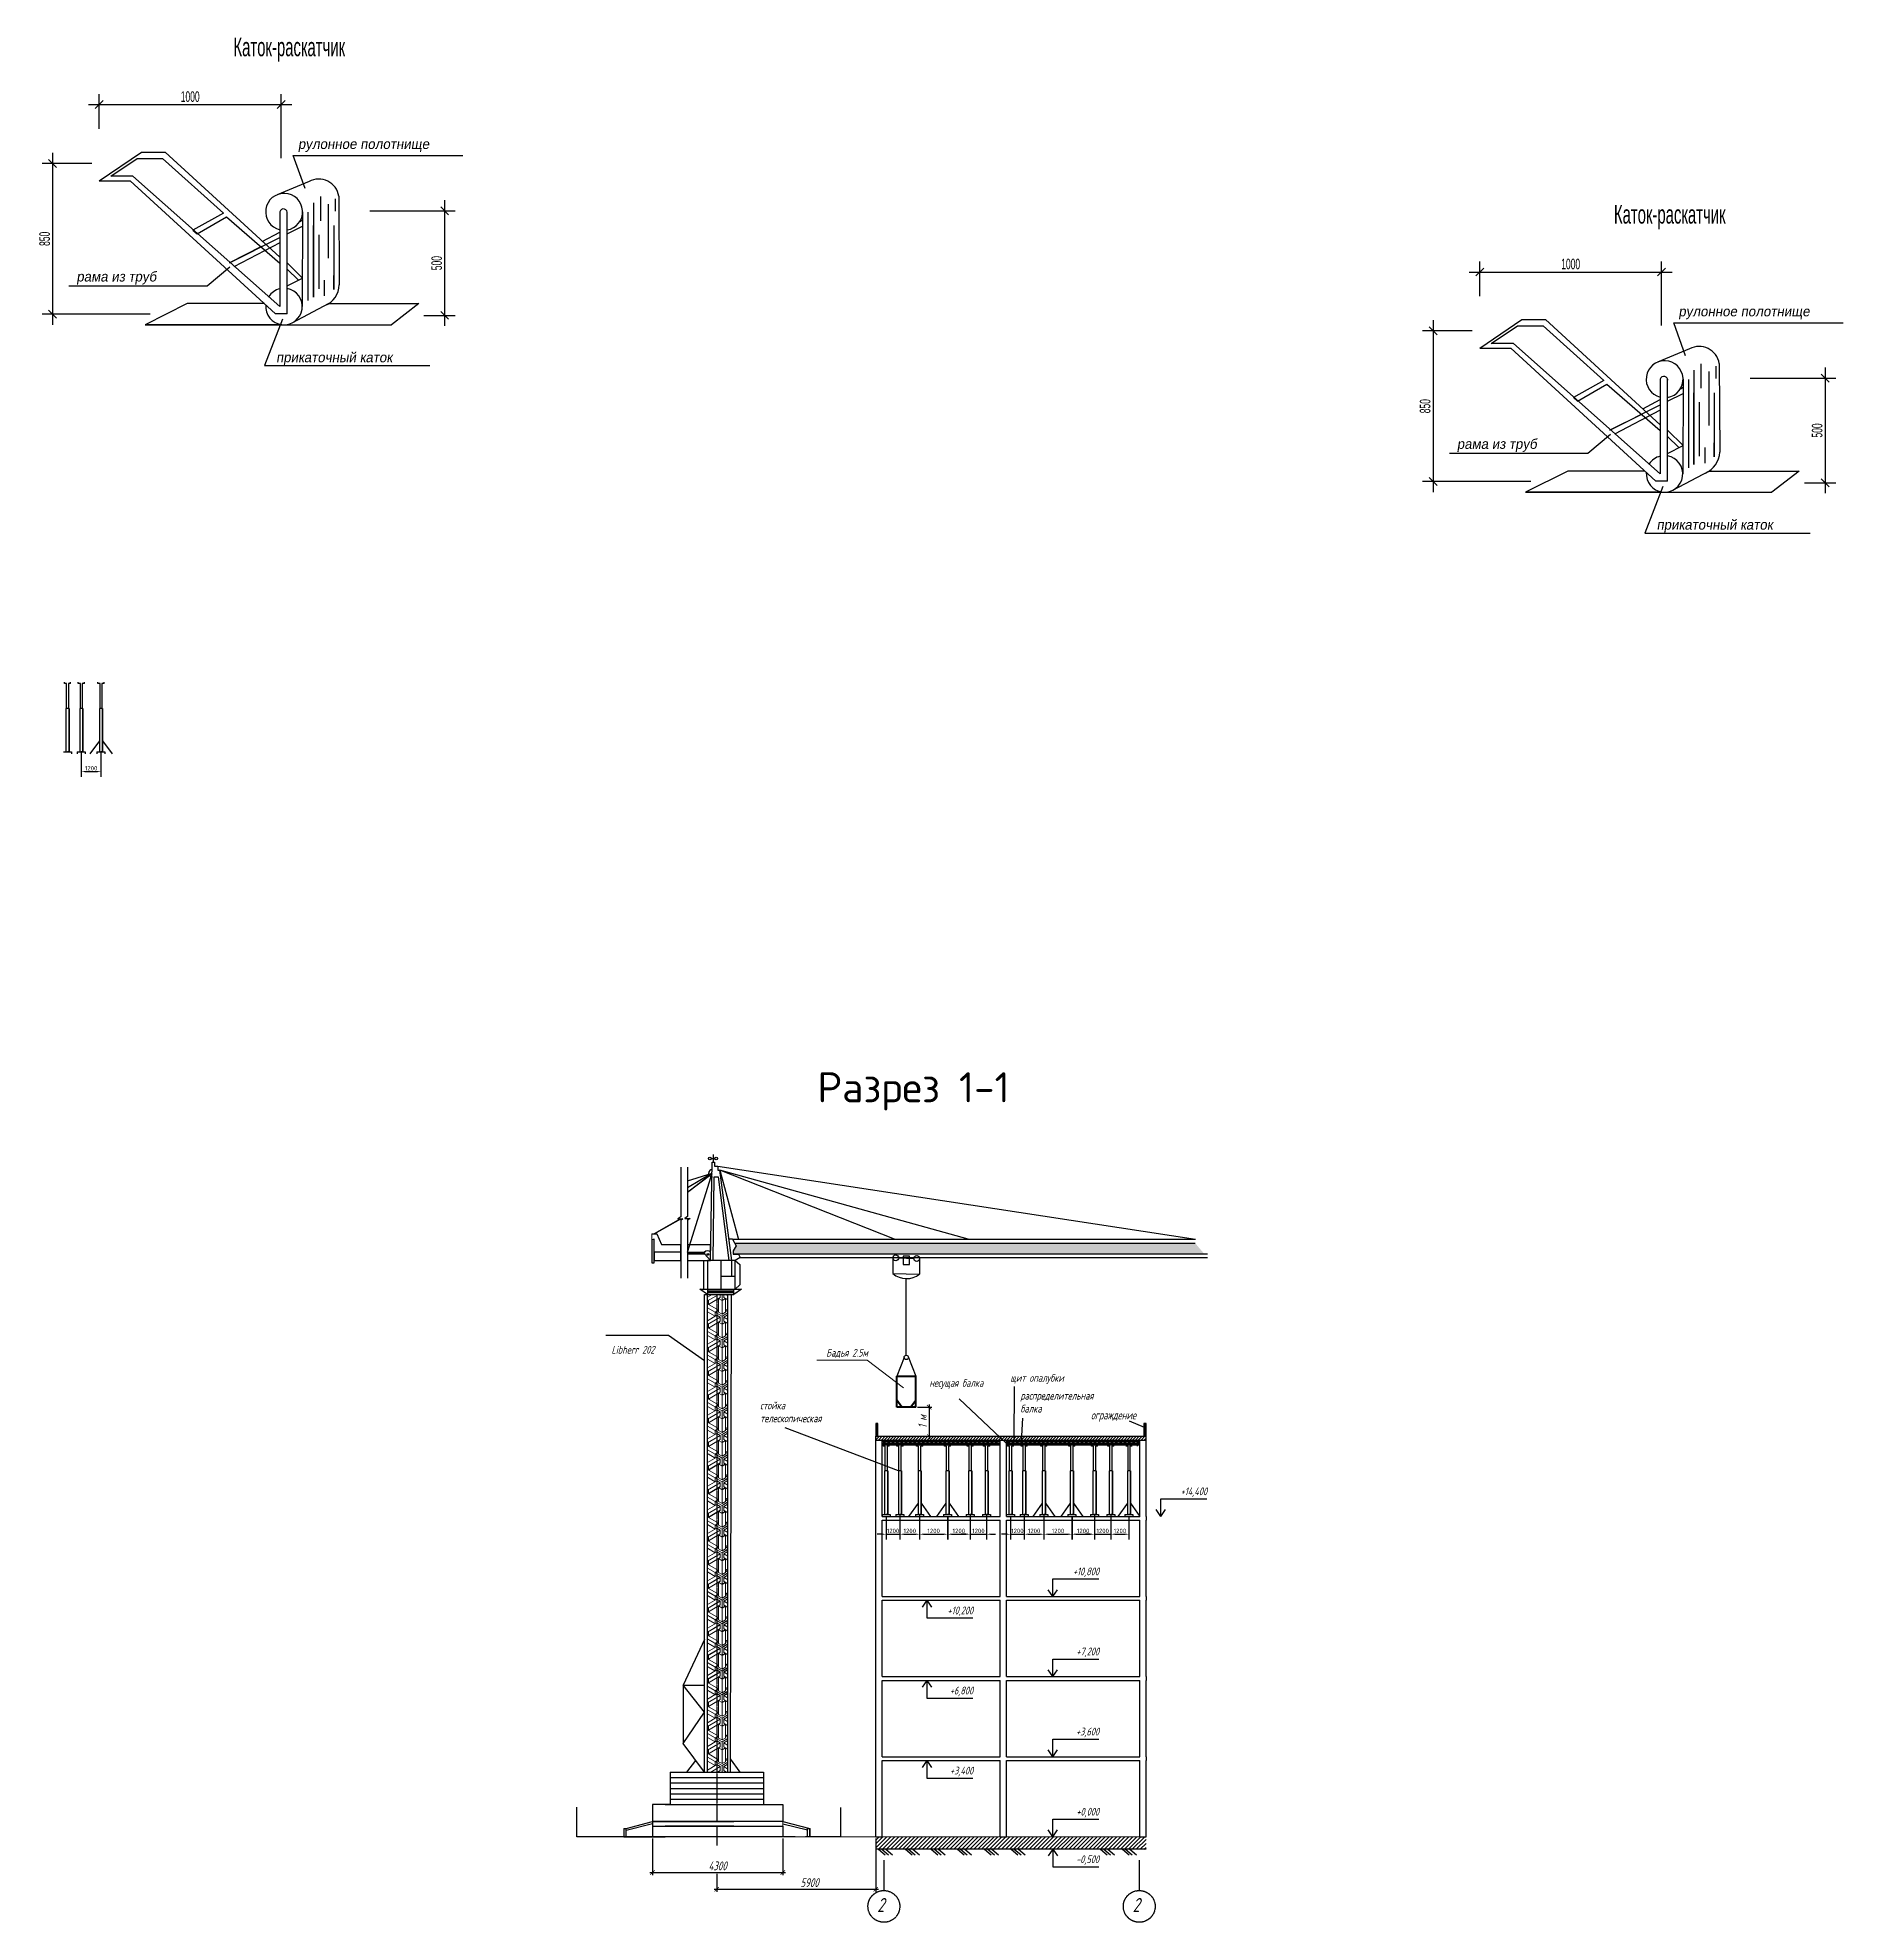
# Model space of a CAD drawing. Header units: millimetres. Extents: x 5763 to 12018931, y 39842 to 3600577.
# Drawn here: x 1095299 to 1197526, y 564480 to 671206 of the extents above; entities that cross this region are included whole.
import ezdxf

# ---------------------------------------------------------------- set-up
doc = ezdxf.new("R2010")
doc.units = ezdxf.units.MM
doc.linetypes.add('ACAD_ISO04W100', pattern=[30, 24, -3, 0, -3])
doc.linetypes.add('CENTER', pattern=[8, 5, -1, 1, -1])
doc.layers.add('1SERV2', color=9, linetype='Continuous')
for name, color, linetype, lineweight in [('1УЗЕЛS', 30, 'Continuous', 40), ('AXESD', 255, 'Continuous', 20), ('AXESM', 255, 'Continuous', 25), ('Nadpisi', 52, 'Continuous', 13), ('Обвод', 14, 'Continuous', 35), ('текст', 7, 'Continuous', 30), ('Фасад толст', 7, 'Continuous', 80), ('Фасад тонк', 7, 'Continuous', 30)]:
    doc.layers.add(name, color=color, linetype=linetype, lineweight=lineweight)
doc.styles.add('dim', font='romans.shx')
doc.styles.add('ISOCPEUR', font='isocpeur.ttf')
doc.styles.add('RUSSWIN', font='russwin.shx', dxfattribs={"width": 0.6})
doc.styles.add('RUSSWIN_0_75', font='russwin.shx', dxfattribs={"width": 0.75})
doc.styles.get("Standard").update_dxf_attribs({"font": 'romans.shx', "width": 0.7, "oblique": 15, "height": 500})
doc.dimstyles.new('ISO-25', dxfattribs={"dimtxt": 500, "dimasz": 250, "dimexe": 150, "dimexo": 100, "dimgap": 125, "dimtad": 1, "dimtxsty": 'Standard', "dimblk": 'ARCHTICK', "dimcen": 25, "dimdle": 150, "dimadec": 0, "dimazin": 0, "dimtfac": 1, "dimtmove": 0, "dimatfit": 3, "dimfxl": 1, "dimarcsym": 0})
doc.dimstyles.new('проба STANDARD1', dxfattribs={"dimscale": 200, "dimtxt": 2.3, "dimasz": 1.5, "dimexe": 2, "dimexo": 3, "dimgap": 0.5, "dimtad": 3, "dimdec": 0, "dimrnd": 2, "dimzin": 0, "dimdsep": 46, "dimtxsty": 'RUSSWIN', "dimblk": 'OBLIQUE', "dimblk1": 'OBLIQUE', "dimcen": 0, "dimdle": 2, "dimadec": 0, "dimazin": 0, "dimtfac": 1, "dimtdec": 0, "dimtix": 1, "dimtofl": 0, "dimtmove": 1, "dimatfit": 3, "dimldrblk": 'OBLIQUE', "dimfxl": 1, "dimtolj": 1, "dimtzin": 0, "dimarcsym": 0})
doc.dimstyles.new('СПДС', dxfattribs={"dimscale": 100, "dimtxt": 2.5, "dimasz": 2.5, "dimexe": 3, "dimexo": 0.625, "dimtad": 1, "dimdec": 0, "dimtxsty": 'dim', "dimcen": 2.5, "dimdle": 2, "dimaunit": 1, "dimadec": 1, "dimazin": 0, "dimtfac": 1, "dimtdec": 0, "dimtix": 1, "dimtmove": 0, "dimatfit": 3, "dimfxl": 3, "dimarcsym": 0})

msp = doc.modelspace()

# ---------------------------------------------------------------- texts
at = {"lineweight": 20, "insert": (1139441.06517, 612618.56729), "char_height": 1703.936, "attachment_point": 1, "style": 'ISOCPEUR'}
msp.add_mtext_dynamic_manual_height_columns('Разрез 1-1', width=27364.4304585, gutter_width=12.5, heights=[3903.62032], dxfattribs=at)
at = {"insert": (1154929.65564, 593442.28167), "char_height": 480, "attachment_point": 1}
msp.add_mtext_dynamic_manual_height_columns('ограждение', width=1391.6483977, gutter_width=2500, heights=[0], dxfattribs=at)
at = {"linetype": 'ACAD_ISO04W100', "char_height": 800, "attachment_point": 1}
for insert in [(1142829.10327, 565858.46113), (1157287.56964, 565858.46113)]:
    msp.add_mtext_dynamic_manual_height_columns('2', width=2031.490624, gutter_width=2500, heights=[0], dxfattribs=dict(at, insert=insert))
at = {"layer": '1SERV2', "color": 7}
for s, insert, char_height, width, attachment_point in [('Libherr 202', (1127784.89895, 597124.85462), 439.5696516, 3346.6595742, 1), ('Бадья 2.5м', (1142300.1888, 596955.25342), 439.569652, 3652.9255278, 3), ('щит опалубки', (1150364.1881, 595531.65203), 439.5696516, 4329.25986, 1), ('несущая балка', (1145780.93474, 595246.31467), 439.5696516, 4329.25986, 1), ('стойка телескопическая', (1136199.87724, 593970.71738), 439.5696516, 4329.25986, 1), ('распределительная балка', (1150934.6553, 594521.97875), 439.5696516, 4329.25986, 1), ('+14,400', (1161508.12723, 589107.1069), 439.569652, 3652.9255278, 3), ('+10,800', (1155391.51113, 584571.1069), 439.569652, 3652.9255278, 3), ('+10,200', (1148263.67157, 582361.1417), 439.569652, 3652.9255278, 3), ('+7,200', (1155391.51113, 580035.1069), 439.569652, 3652.9255278, 3), ('+6,800', (1148263.67157, 577825.1417), 439.569652, 3652.9255278, 3), ('+3,600', (1155391.51113, 575499.1069), 439.569652, 3652.9255278, 3), ('+3,400', (1148263.67157, 573289.1417), 439.569652, 3652.9255278, 3), ('+0,000', (1155391.51113, 570963.1069), 439.569652, 3652.9255278, 3), ('-0,500', (1155391.51113, 568269.1417), 439.569652, 3652.9255278, 3)]:
    msp.add_mtext(s, dxfattribs=dict(at, insert=insert, char_height=char_height, width=width, attachment_point=attachment_point))

# ---------------------------------------------------------------- blocks, each defined once
blk = doc.blocks.new('_ArchTick')
at = {"color": 0, "linetype": 'ByBlock', "const_width": 0.15}
blk.add_lwpolyline([(-0.5, -0.5), (0.5, 0.5)], dxfattribs=at)
blk = doc.blocks.new('*D289')
at = {"color": 0, "lineweight": -2, "transparency": 16777216}
for p, q in [((1142750, 569222), (1142750, 566201)), ((1133746, 567223), (1133746, 566201)), ((1133596, 566351), (1142900, 566351))]:
    blk.add_line(p, q, dxfattribs=at)
at = {"layer": 'Defpoints', "color": 0, "transparency": 16777216}
for p in [(1142750, 569322), (1133746, 567323), (1142750, 566351)]:
    blk.add_point(p, dxfattribs=at)
at = {"color": 0, "lineweight": -2, "transparency": 16777216, "xscale": 250, "yscale": 250, "zscale": 250, "rotation": 180}
blk.add_blockref('_ArchTick', (1133746, 566351), dxfattribs=at)
at = {"color": 0, "lineweight": -2, "transparency": 16777216, "xscale": 250, "yscale": 250, "zscale": 250}
blk.add_blockref('_ArchTick', (1142750, 566351), dxfattribs=at)
at = {"color": 0, "transparency": 16777216, "insert": (1138998, 566726), "char_height": 500, "attachment_point": 5}
blk.add_mtext('5900', dxfattribs=at)
blk = doc.blocks.new('*D305')
at = {"color": 0, "lineweight": -2, "transparency": 16777216}
for p, q in [((1130103, 569222), (1130103, 567151)), ((1137483, 569222), (1137483, 567151)), ((1129953, 567301), (1137633, 567301))]:
    blk.add_line(p, q, dxfattribs=at)
at = {"layer": 'Defpoints', "color": 0, "transparency": 16777216}
for p in [(1130103, 569322), (1137483, 569322), (1137483, 567301)]:
    blk.add_point(p, dxfattribs=at)
at = {"color": 0, "lineweight": -2, "transparency": 16777216, "xscale": 250, "yscale": 250, "zscale": 250, "rotation": 180}
blk.add_blockref('_ArchTick', (1130103, 567301), dxfattribs=at)
at = {"color": 0, "lineweight": -2, "transparency": 16777216, "xscale": 250, "yscale": 250, "zscale": 250}
blk.add_blockref('_ArchTick', (1137483, 567301), dxfattribs=at)
at = {"color": 0, "transparency": 16777216, "insert": (1133793, 567676), "char_height": 500, "attachment_point": 5}
blk.add_mtext('4300', dxfattribs=at)
blk = doc.blocks.new('*D383')
at = {"color": 0, "lineweight": -2, "transparency": 16777216}
for p, q in [((1146810, 587404), (1146810, 586158)), ((1148092, 587404), (1148092, 586158)), ((1147060, 586458), (1147842, 586458))]:
    blk.add_line(p, q, dxfattribs=at)
at = {"color": 0, "transparency": 16777216}
for points in [[(1147060, 586499), (1147060, 586416), (1146810, 586458)], [(1147842, 586499), (1147842, 586416), (1148092, 586458)]]:
    blk.add_solid(points, dxfattribs=at)
at = {"layer": 'Defpoints', "color": 0, "transparency": 16777216}
for p in [(1146810, 587466), (1148092, 587466), (1148092, 586458)]:
    blk.add_point(p, dxfattribs=at)
at = {"color": 0, "transparency": 16777216, "insert": (1147451, 586645), "char_height": 250, "attachment_point": 5, "style": 'dim'}
blk.add_mtext('1200', dxfattribs=at)
blk = doc.blocks.new('*D384')
at = {"color": 0, "lineweight": -2, "transparency": 16777216}
for p, q in [((1143335, 587404), (1143335, 586158)), ((1144116, 587404), (1144116, 586158)), ((1143085, 586458), (1142835, 586458)), ((1143335, 586458), (1144116, 586458)), ((1144366, 586458), (1144616, 586458))]:
    blk.add_line(p, q, dxfattribs=at)
at = {"color": 0, "transparency": 16777216}
for points in [[(1143085, 586499), (1143085, 586416), (1143335, 586458)], [(1144366, 586499), (1144366, 586416), (1144116, 586458)]]:
    blk.add_solid(points, dxfattribs=at)
at = {"layer": 'Defpoints', "color": 0, "transparency": 16777216}
for p in [(1143335, 587466), (1144116, 587466), (1144116, 586458)]:
    blk.add_point(p, dxfattribs=at)
at = {"color": 0, "transparency": 16777216, "insert": (1143726, 586645), "char_height": 250, "attachment_point": 5, "style": 'dim'}
blk.add_mtext('1200', dxfattribs=at)
blk = doc.blocks.new('*D385')
at = {"color": 0, "lineweight": -2, "transparency": 16777216}
for p, q in [((1144116, 587512), (1144116, 586158)), ((1145230, 587512), (1145230, 586158)), ((1144366, 586458), (1144980, 586458))]:
    blk.add_line(p, q, dxfattribs=at)
at = {"color": 0, "transparency": 16777216}
for points in [[(1144366, 586499), (1144366, 586416), (1144116, 586458)], [(1144980, 586499), (1144980, 586416), (1145230, 586458)]]:
    blk.add_solid(points, dxfattribs=at)
at = {"layer": 'Defpoints', "color": 0, "transparency": 16777216}
for p in [(1144116, 587574), (1145230, 587574), (1145230, 586458)]:
    blk.add_point(p, dxfattribs=at)
at = {"color": 0, "transparency": 16777216, "insert": (1144673, 586645), "char_height": 250, "attachment_point": 5, "style": 'dim'}
blk.add_mtext('1200', dxfattribs=at)
blk = doc.blocks.new('*D386')
at = {"color": 0, "lineweight": -2, "transparency": 16777216}
for p, q in [((1145230, 587404), (1145230, 586158)), ((1146820, 587404), (1146820, 586158)), ((1145480, 586458), (1146570, 586458))]:
    blk.add_line(p, q, dxfattribs=at)
at = {"color": 0, "transparency": 16777216}
for points in [[(1145480, 586499), (1145480, 586416), (1145230, 586458)], [(1146570, 586499), (1146570, 586416), (1146820, 586458)]]:
    blk.add_solid(points, dxfattribs=at)
at = {"layer": 'Defpoints', "color": 0, "transparency": 16777216}
for p in [(1145230, 587466), (1146820, 587466), (1146820, 586458)]:
    blk.add_point(p, dxfattribs=at)
at = {"color": 0, "transparency": 16777216, "insert": (1146025, 586645), "char_height": 250, "attachment_point": 5, "style": 'dim'}
blk.add_mtext('1200', dxfattribs=at)
blk = doc.blocks.new('*D387')
at = {"color": 0, "lineweight": -2, "transparency": 16777216}
for p, q in [((1148092, 587512), (1148092, 586158)), ((1149023, 587512), (1149023, 586158)), ((1147842, 586458), (1147592, 586458)), ((1148092, 586458), (1149023, 586458)), ((1149273, 586458), (1149523, 586458))]:
    blk.add_line(p, q, dxfattribs=at)
at = {"color": 0, "transparency": 16777216}
for points in [[(1147842, 586499), (1147842, 586416), (1148092, 586458)], [(1149273, 586499), (1149273, 586416), (1149023, 586458)]]:
    blk.add_solid(points, dxfattribs=at)
at = {"layer": 'Defpoints', "color": 0, "transparency": 16777216}
for p in [(1148092, 587574), (1149023, 587574), (1149023, 586458)]:
    blk.add_point(p, dxfattribs=at)
at = {"color": 0, "transparency": 16777216, "insert": (1148558, 586645), "char_height": 250, "attachment_point": 5, "style": 'dim'}
blk.add_mtext('1200', dxfattribs=at)
blk = doc.blocks.new('*D389')
at = {"color": 0, "lineweight": -2, "transparency": 16777216}
for p, q in [((1153848, 587404), (1153848, 586158)), ((1155130, 587404), (1155130, 586158)), ((1154098, 586458), (1154880, 586458))]:
    blk.add_line(p, q, dxfattribs=at)
at = {"color": 0, "transparency": 16777216}
for points in [[(1154098, 586499), (1154098, 586416), (1153848, 586458)], [(1154880, 586499), (1154880, 586416), (1155130, 586458)]]:
    blk.add_solid(points, dxfattribs=at)
at = {"layer": 'Defpoints', "color": 0, "transparency": 16777216}
for p in [(1153848, 587466), (1155130, 587466), (1155130, 586458)]:
    blk.add_point(p, dxfattribs=at)
at = {"color": 0, "transparency": 16777216, "insert": (1154489, 586645), "char_height": 250, "attachment_point": 5, "style": 'dim'}
blk.add_mtext('1200', dxfattribs=at)
blk = doc.blocks.new('*D388')
at = {"color": 0, "lineweight": -2, "transparency": 16777216}
for p, q in [((1150373, 587404), (1150373, 586158)), ((1151154, 587404), (1151154, 586158)), ((1150123, 586458), (1149873, 586458)), ((1150373, 586458), (1151154, 586458)), ((1151404, 586458), (1151654, 586458))]:
    blk.add_line(p, q, dxfattribs=at)
at = {"color": 0, "transparency": 16777216}
for points in [[(1150123, 586499), (1150123, 586416), (1150373, 586458)], [(1151404, 586499), (1151404, 586416), (1151154, 586458)]]:
    blk.add_solid(points, dxfattribs=at)
at = {"layer": 'Defpoints', "color": 0, "transparency": 16777216}
for p in [(1150373, 587466), (1151154, 587466), (1151154, 586458)]:
    blk.add_point(p, dxfattribs=at)
at = {"color": 0, "transparency": 16777216, "insert": (1150764, 586645), "char_height": 250, "attachment_point": 5, "style": 'dim'}
blk.add_mtext('1200', dxfattribs=at)
blk = doc.blocks.new('*D390')
at = {"color": 0, "lineweight": -2, "transparency": 16777216}
for p, q in [((1151154, 587512), (1151154, 586158)), ((1152268, 587512), (1152268, 586158)), ((1151404, 586458), (1152018, 586458))]:
    blk.add_line(p, q, dxfattribs=at)
at = {"color": 0, "transparency": 16777216}
for points in [[(1151404, 586499), (1151404, 586416), (1151154, 586458)], [(1152018, 586499), (1152018, 586416), (1152268, 586458)]]:
    blk.add_solid(points, dxfattribs=at)
at = {"layer": 'Defpoints', "color": 0, "transparency": 16777216}
for p in [(1151154, 587574), (1152268, 587574), (1152268, 586458)]:
    blk.add_point(p, dxfattribs=at)
at = {"color": 0, "transparency": 16777216, "insert": (1151711, 586645), "char_height": 250, "attachment_point": 5, "style": 'dim'}
blk.add_mtext('1200', dxfattribs=at)
blk = doc.blocks.new('*D391')
at = {"color": 0, "lineweight": -2, "transparency": 16777216}
for p, q in [((1152268, 587404), (1152268, 586158)), ((1153858, 587404), (1153858, 586158)), ((1152518, 586458), (1153608, 586458))]:
    blk.add_line(p, q, dxfattribs=at)
at = {"color": 0, "transparency": 16777216}
for points in [[(1152518, 586499), (1152518, 586416), (1152268, 586458)], [(1153608, 586499), (1153608, 586416), (1153858, 586458)]]:
    blk.add_solid(points, dxfattribs=at)
at = {"layer": 'Defpoints', "color": 0, "transparency": 16777216}
for p in [(1152268, 587466), (1153858, 587466), (1153858, 586458)]:
    blk.add_point(p, dxfattribs=at)
at = {"color": 0, "transparency": 16777216, "insert": (1153063, 586645), "char_height": 250, "attachment_point": 5, "style": 'dim'}
blk.add_mtext('1200', dxfattribs=at)
blk = doc.blocks.new('*D392')
at = {"color": 0, "lineweight": -2, "transparency": 16777216}
for p, q in [((1155130, 587512), (1155130, 586158)), ((1156061, 587512), (1156061, 586158)), ((1154880, 586458), (1154630, 586458)), ((1155130, 586458), (1156061, 586458)), ((1156311, 586458), (1156561, 586458))]:
    blk.add_line(p, q, dxfattribs=at)
at = {"color": 0, "transparency": 16777216}
for points in [[(1154880, 586499), (1154880, 586416), (1155130, 586458)], [(1156311, 586499), (1156311, 586416), (1156061, 586458)]]:
    blk.add_solid(points, dxfattribs=at)
at = {"layer": 'Defpoints', "color": 0, "transparency": 16777216}
for p in [(1155130, 587574), (1156061, 587574), (1156061, 586458)]:
    blk.add_point(p, dxfattribs=at)
at = {"color": 0, "transparency": 16777216, "insert": (1155596, 586645), "char_height": 250, "attachment_point": 5, "style": 'dim'}
blk.add_mtext('1200', dxfattribs=at)
blk = doc.blocks.new('*D393')
at = {"color": 0, "lineweight": -2, "transparency": 16777216}
for p, q in [((1156061, 587404), (1156061, 586158)), ((1157083, 587404), (1157083, 586158)), ((1156311, 586458), (1156833, 586458))]:
    blk.add_line(p, q, dxfattribs=at)
at = {"color": 0, "transparency": 16777216}
for points in [[(1156311, 586499), (1156311, 586416), (1156061, 586458)], [(1156833, 586499), (1156833, 586416), (1157083, 586458)]]:
    blk.add_solid(points, dxfattribs=at)
at = {"layer": 'Defpoints', "color": 0, "transparency": 16777216}
for p in [(1156061, 587466), (1157083, 587466), (1157083, 586458)]:
    blk.add_point(p, dxfattribs=at)
at = {"color": 0, "transparency": 16777216, "insert": (1156572, 586645), "char_height": 250, "attachment_point": 5, "style": 'dim'}
blk.add_mtext('1200', dxfattribs=at)
blk = doc.blocks.new('_OBLIQUE')
at = {"color": 0, "linetype": 'ByBlock'}
blk.add_line((-0.5, -0.5), (0.5, 0.5), dxfattribs=at)
blk = doc.blocks.new('*D80')
at = {"color": 0, "lineweight": -2, "ltscale": 2000, "transparency": 16777216}
for p, q in [((415675, 116241), (423341, 116241)), ((416075, 115326), (416075, 116641)), ((422941, 114216), (422941, 116641))]:
    blk.add_line(p, q, dxfattribs=at)
at = {"layer": 'Defpoints', "color": 0, "ltscale": 2000, "transparency": 16777216}
for p in [(422941, 116241), (416075, 114726), (422941, 113616)]:
    blk.add_point(p, dxfattribs=at)
at = {"color": 0, "lineweight": -2, "ltscale": 2000, "transparency": 16777216, "xscale": 300, "yscale": 300, "zscale": 300, "rotation": 180}
blk.add_blockref('_OBLIQUE', (416075, 116241), dxfattribs=at)
at = {"color": 0, "lineweight": -2, "ltscale": 2000, "transparency": 16777216, "xscale": 300, "yscale": 300, "zscale": 300}
blk.add_blockref('_OBLIQUE', (422941, 116241), dxfattribs=at)
at = {"color": 0, "ltscale": 2000, "transparency": 16777216, "insert": (419508, 116541), "char_height": 400, "attachment_point": 5, "style": 'RUSSWIN'}
blk.add_mtext('\\A1;1000', dxfattribs=at)
blk = doc.blocks.new('*D81')
at = {"color": 0, "lineweight": -2, "ltscale": 2000, "transparency": 16777216}
for p, q in [((415795, 114020), (413916, 114020)), ((414316, 114420), (414316, 107929)), ((418002, 108329), (413916, 108329))]:
    blk.add_line(p, q, dxfattribs=at)
at = {"layer": 'Defpoints', "color": 0, "ltscale": 2000, "transparency": 16777216}
for p in [(416395, 114020), (414316, 108329), (418602, 108329)]:
    blk.add_point(p, dxfattribs=at)
at = {"color": 0, "lineweight": -2, "ltscale": 2000, "transparency": 16777216, "xscale": 300, "yscale": 300, "zscale": 300}
for p, rotation in [((414316, 114020), 90), ((414316, 108329), 270)]:
    blk.add_blockref('_OBLIQUE', p, dxfattribs=dict(at, rotation=rotation))
at = {"color": 0, "ltscale": 2000, "transparency": 16777216, "insert": (414016, 111175), "char_height": 400, "attachment_point": 5, "rotation": 90, "style": 'RUSSWIN'}
blk.add_mtext('\\A1;850', dxfattribs=at)
blk = doc.blocks.new('*D82')
at = {"color": 0, "lineweight": -2, "ltscale": 2000, "transparency": 16777216}
for p, q in [((429113, 112630), (429113, 107886)), ((426289, 112230), (429513, 112230)), ((428330, 108286), (429513, 108286))]:
    blk.add_line(p, q, dxfattribs=at)
at = {"layer": 'Defpoints', "color": 0, "ltscale": 2000, "transparency": 16777216}
for p in [(425689, 112230), (427730, 108286), (429113, 108286)]:
    blk.add_point(p, dxfattribs=at)
at = {"color": 0, "lineweight": -2, "ltscale": 2000, "transparency": 16777216, "xscale": 300, "yscale": 300, "zscale": 300}
for p, rotation in [((429113, 112230), 90), ((429113, 108286), 270)]:
    blk.add_blockref('_OBLIQUE', p, dxfattribs=dict(at, rotation=rotation))
at = {"color": 0, "ltscale": 2000, "transparency": 16777216, "insert": (428813, 110258), "char_height": 400, "attachment_point": 5, "rotation": 90, "style": 'RUSSWIN'}
blk.add_mtext('\\A1;500', dxfattribs=at)
blk = doc.blocks.new('*D448')
at = {"color": 0, "lineweight": -2, "transparency": 16777216}
for p, q in [((1145110, 593654), (1145921, 593654)), ((1145771, 593804), (1145771, 591852)), ((1145110, 592002), (1145921, 592002))]:
    blk.add_line(p, q, dxfattribs=at)
at = {"layer": 'Defpoints', "color": 0, "transparency": 16777216}
for p in [(1145010, 593654), (1145010, 592002), (1145771, 592002)]:
    blk.add_point(p, dxfattribs=at)
at = {"color": 0, "lineweight": -2, "transparency": 16777216, "xscale": 250, "yscale": 250, "zscale": 250}
for p, rotation in [((1145771, 593654), 90), ((1145771, 592002), 270)]:
    blk.add_blockref('_ArchTick', p, dxfattribs=dict(at, rotation=rotation))
at = {"color": 0, "transparency": 16777216, "insert": (1145396, 592828), "char_height": 500, "attachment_point": 5, "rotation": 90}
blk.add_mtext('1 м', dxfattribs=at)
blk = doc.blocks.new('*D465')
at = {"color": 0, "lineweight": -2, "transparency": 16777216}
for p, q in [((1097767, 630698), (1097767, 629344)), ((1098881, 630698), (1098881, 629344)), ((1098017, 629644), (1098631, 629644))]:
    blk.add_line(p, q, dxfattribs=at)
at = {"color": 0, "transparency": 16777216}
for points in [[(1098017, 629686), (1098017, 629603), (1097767, 629644)], [(1098631, 629686), (1098631, 629603), (1098881, 629644)]]:
    blk.add_solid(points, dxfattribs=at)
at = {"layer": 'Defpoints', "color": 0, "transparency": 16777216}
for p in [(1097767, 630761), (1098881, 630761), (1098881, 629644)]:
    blk.add_point(p, dxfattribs=at)
at = {"color": 0, "transparency": 16777216, "insert": (1098324, 629832), "char_height": 250, "attachment_point": 5, "style": 'dim'}
blk.add_mtext('1200', dxfattribs=at)
blk = doc.blocks.new('апр')
at = {"ltscale": 2000}
for p, q in [((423846.9, 113070.2), (423396.2, 114321)), ((423396.2, 114321), (429798.5, 114321)), ((421010.7, 110101.9), (420152.1, 109387.2)), ((420152.1, 109387.2), (414928.6, 109387.2)), ((422988.2, 108138.4), (422312, 106387.3)), ((422312, 106387.3), (428549.8, 106387.3))]:
    blk.add_line(p, q, dxfattribs=at)
at = {"layer": 'Фасад толст', "color": 0, "lineweight": 30}
for p, q in [((416075.2, 113366.1), (417668.4, 114442.4)), ((416508.2, 113544.2), (417501.5, 114205.6)), ((417501.5, 114205.6), (418469.3, 114205.6)), ((417668.4, 114442.4), (418560.6, 114442.4)), ((418469.3, 114205.6), (420761.5, 112145)), ((418560.6, 114442.4), (422887.1, 110477.2)), ((416075.2, 113366.1), (417246.8, 113366.1)), ((417348.7, 113544.2), (416508.2, 113544.2)), ((417246.8, 113366.1), (422726, 108348)), ((422887.1, 108625), (417348.7, 113544.2)), ((423996, 113340.6), (422786.8, 112838.6)), ((425117.5, 112789.9), (425132.4, 109434.9)), ((420761.5, 112145), (419613.9, 111504.4)), ((419767.8, 111365.8), (420878.9, 112004.5)), ((420878.9, 112004.5), (422887.1, 110256.9)), ((422887.1, 112195.8), (422887.1, 108625)), ((423167.2, 108348), (423167.2, 112195.8)), ((423647.6, 111832.9), (423749.7, 111887.2)), ((423749.7, 112195.8), (423738, 108618.4)), ((419613.9, 111504.4), (419767.8, 111365.8)), ((420991.4, 110264), (422887.1, 111226.3)), ((422887.1, 111027.7), (421157.3, 110114.6)), ((422230.2, 111079.3), (422887.1, 111428.6)), ((423167.2, 111359.9), (423749.7, 111654.4)), ((422204.6, 110879.8), (420991.4, 110264)), ((423167.2, 110271.9), (423749.7, 109686.7)), ((423167.2, 110032.3), (423594.4, 109615.9)), ((423167.2, 109394.8), (423749.7, 109686.7)), ((419399.3, 108727.8), (417804.7, 107930.5)), ((422311.3, 108727.8), (419399.3, 108727.8)), ((423167.2, 108348), (422726, 108348)), ((424738.7, 108727.8), (428136.4, 108727.8)), ((428136.4, 108727.8), (427106.8, 107930.5)), ((422922.5, 107930.5), (417804.7, 107930.5)), ((417804.7, 107930.5), (427106.8, 107930.5))]:
    blk.add_line(p, q, dxfattribs=at)
blk.add_lwpolyline([(424738.7, 108727.8), (423346, 107997.1)], dxfattribs=at)
for centre, radius, start, end in [((424358.9, 112662.4), 769.2, 9.536286, 118.156096), ((423053.7, 112195.8), 696, 279.34627, 256.147577), ((423027.2, 112158), 145.1, 344.883285, 164.883285), ((423049.7, 108618.4), 688.3, 174.920292, 80.168716), ((423049.7, 108618.4), 688.3, 103.6697, 146.999563), ((424259.9, 109457.5), 872.7, 292.588204, 358.517327)]:
    blk.add_arc(centre, radius, start, end, dxfattribs=at)
at = {"layer": 'Фасад тонк', "color": 0, "lineweight": 30}
for p, q in [((424157.5, 112539.3), (424157.5, 108968.3)), ((424423.4, 112775.4), (424423.4, 111860.5)), ((424718.9, 112480.3), (424718.9, 110443.9)), ((424984.9, 112686.9), (424984.9, 112214.7)), ((423950.6, 112185.2), (423950.6, 108850.2)), ((424157.5, 108968.3), (424157.5, 111683.5)), ((424157.5, 111683.5), (424157.5, 109470)), ((424364.3, 111329.3), (424364.3, 109292.9)), ((424925.8, 111683.5), (424925.8, 109263.4)), ((424571.2, 109617.6), (424571.2, 109027.3)), ((424925.8, 109263.4), (424925.8, 109794.6))]:
    blk.add_line(p, q, dxfattribs=at)
at = {"insert": (423248.1, 118312.9), "char_height": 700, "width": 9196.261, "attachment_point": 5, "style": 'RUSSWIN'}
blk.add_mtext('Каток-раскатчик', dxfattribs=at)
at = {"layer": 'Nadpisi', "style": 'RUSSWIN_0_75', "oblique": 9}
for s, p in [('рулонное полотнище', (423577.4, 114567.2)), ('рама из труб', (415215.1, 109563.3)), ('прикаточный каток', (422752.5, 106514))]:
    blk.add_text(s, height=375, dxfattribs=at).set_placement(p)
at = {"ltscale": 2000}
dim = blk.add_linear_dim(base=(422941.2, 116240.8), p1=(416075.2, 114726), p2=(422941.2, 113616.5), text='1000', dimstyle='проба STANDARD1', override={"dimtxt": 2}, dxfattribs=at)
dim.commit()
dim.dimension.update_dxf_attribs({"geometry": '*D80', "text_midpoint": (419508.2, 116540.8)})
for base, p1, p2, text, picture, middle in [((414315.5, 108329.1), (416395.3, 114020.5), (418602, 108329.1), '850', '*D81', (414015.5, 111174.8)), ((429112.6, 108285.6), (425689.3, 112230), (427730.1, 108285.6), '500', '*D82', (428812.6, 110257.8))]:
    dim = blk.add_linear_dim(base=base, p1=p1, p2=p2, angle=90, text=text, dimstyle='проба STANDARD1', override={"dimtxt": 2}, dxfattribs=at)
    dim.commit()
    dim.dimension.update_dxf_attribs({"geometry": picture, "text_midpoint": middle})

# ---------------------------------------------------------------- dimensions: what is measured, and where the dimension line sits
for base, p1, p2, text, dimstyle, picture, middle in [((1098881.34596, 629644.32541), (1097767.4245, 630760.77274), (1098881.34596, 630760.77274), '1200', 'СПДС', '*D465', (1098324.38523, 629831.82541)), ((1144115.58668, 586457.7778), (1143335.45911, 587466.22512), (1144115.58668, 587466.22512), '1200', 'СПДС', '*D384', (1143725.5229, 586645.2778)), ((1145229.50814, 586457.7778), (1144115.58668, 587574.22512), (1145229.50814, 587574.22512), '1200', 'СПДС', '*D385', (1144672.54741, 586645.2778)), ((1146820.37245, 586457.7778), (1145229.50814, 587466.22512), (1146820.37245, 587466.22512), '1200', 'СПДС', '*D386', (1146024.9403, 586645.2778)), ((1148091.76865, 586457.7778), (1146809.80805, 587466.22512), (1148091.76865, 587466.22512), '1200', 'СПДС', '*D383', (1147450.78835, 586645.2778)), ((1149023.29451, 586457.7778), (1148091.76865, 587574.22512), (1149023.29451, 587574.22512), '1200', 'СПДС', '*D387', (1148557.53158, 586645.2778)), ((1151153.58668, 586457.7778), (1150373.45911, 587466.22512), (1151153.58668, 587466.22512), '1200', 'СПДС', '*D388', (1150763.5229, 586645.2778)), ((1152267.50814, 586457.7778), (1151153.58668, 587574.22512), (1152267.50814, 587574.22512), '1200', 'СПДС', '*D390', (1151710.54741, 586645.2778)), ((1153858.37245, 586457.7778), (1152267.50814, 587466.22512), (1153858.37245, 587466.22512), '1200', 'СПДС', '*D391', (1153062.9403, 586645.2778)), ((1155129.76865, 586457.7778), (1153847.80805, 587466.22512), (1155129.76865, 587466.22512), '1200', 'СПДС', '*D389', (1154488.78835, 586645.2778)), ((1156061.29451, 586457.7778), (1155129.76865, 587574.22512), (1156061.29451, 587574.22512), '1200', 'СПДС', '*D392', (1155595.53158, 586645.2778)), ((1157082.59443, 586457.7778), (1156061.29451, 587466.22512), (1157082.59443, 587466.22512), '1200', 'СПДС', '*D393', (1156571.94447, 586645.2778)), ((1137482.63518, 567300.6174), (1130103.47702, 569322.22512), (1137482.63518, 569322.22512), '4300', 'ISO-25', '*D305', (1133793.0561, 567675.6174))]:
    dim = msp.add_linear_dim(base=base, p1=p1, p2=p2, text=text, dimstyle=dimstyle)
    dim.commit()
    dim.dimension.update_dxf_attribs({"geometry": picture, "text_midpoint": middle})
dim = msp.add_linear_dim(base=(1145771.46216, 592002.22512), p1=(1145010.09749, 593654.47787), p2=(1145010.09749, 592002.22512), angle=90, text='1 м', dimstyle='ISO-25')
dim.commit()
dim.dimension.update_dxf_attribs({"geometry": '*D448', "text_midpoint": (1145396.46216, 592828.3515)})
dim = msp.add_linear_dim(base=(1142750.45911, 566351.41453), p1=(1133746.42026, 567323.14818), p2=(1142750.45911, 569322.22512), text='5900', dimstyle='ISO-25')
dim.commit()
dim.dimension.update_dxf_attribs({"geometry": '*D289', "text_midpoint": (1138998.04659, 566351.41453), "dimtype": 160})

# ---------------------------------------------------------------- hatches: boundary and pattern name
h = msp.add_hatch(color=256)
h.dxf.hatch_style = 1
h.paths.add_polyline_path([(1142870.45911, 592722.22512), (1142750.45911, 592722.22512), (1142750.45911, 592002.22512), (1142870.45911, 592002.22512)])
h = msp.add_hatch(color=256)
h.dxf.hatch_style = 1
h.paths.add_polyline_path([(1158050.45911, 592722.22512), (1157930.45911, 592722.22512), (1157930.45911, 592002.22512), (1158050.45911, 592002.22512)])
h = msp.add_hatch()
h.set_pattern_fill('ANSI31', color=256, scale=36)
h.set_pattern_definition([(45, (618646.2, -112703.04), (-80.822305, 80.822305), [])])
h.paths.add_polyline_path([(1158050.45911, 592002.22512), (1149788.45911, 592002.22512), (1142750.45911, 592002.22512), (1142750.45911, 591786.22512), (1158050.45911, 591786.22512)])
h = msp.add_hatch(color=256)
h.dxf.hatch_style = 1
h.paths.add_polyline_path([(1149788.45911, 591786.22512), (1143110.45911, 591786.22512), (1143110.45911, 591716.22512), (1149788.45911, 591716.22512)])
h = msp.add_hatch(color=256)
h.dxf.hatch_style = 1
h.paths.add_polyline_path([(1157690.45911, 591786.22512), (1150148.45911, 591786.22512), (1150148.45911, 591716.22512), (1157690.45911, 591716.22512)])
h = msp.add_hatch()
h.set_pattern_fill('ANSI31', color=256, scale=50)
h.set_pattern_definition([(45, (414523.43, 202818.61), (-112.2532, 112.2532), [])])
h.paths.add_polyline_path([(1158050.45911, 569322.22512), (1142750.45911, 569322.22512), (1142750.45911, 568622.22512), (1158050.45911, 568622.22512)])
at = {"layer": 'AXESD'}
h = msp.add_hatch(dxfattribs=at)
h.set_pattern_fill('ESCHER', scale=21.978483, style=0)
h.set_pattern_definition([(60, (1104761.9, 602340.73), (-669.905, 0.0005), [614.079, -55.8253]), (180, (1104761.9, 602340.73), (334.952, -580.155), [614.079, -55.8253]), (300, (1104761.9, 602340.73), (669.905, 0.0005), [614.079, -55.8253]), (60, (1104817.7, 602340.73), (-669.905, 0.0005), [111.651, -558.2535]), (300, (1104817.7, 602340.73), (669.905, 0.0005), [111.651, -558.2535]), (60, (1104734, 602389.1), (-669.905, 0.0005), [111.651, -558.2535]), (180, (1104734, 602389.1), (334.952, -580.155), [111.651, -558.2535]), (300, (1104734, 602292.4), (669.905, 0.0005), [111.651, -558.2535]), (180, (1104734, 602292.4), (334.952, -580.155), [111.651, -558.2535]), (60, (1104538.6, 602340.73), (-669.905, 0.0005), [111.651, -558.2535]), (300, (1104538.6, 602340.73), (669.905, 0.0005), [111.651, -558.2535]), (60, (1104873.54, 602147.35), (-669.905, 0.0005), [111.651, -558.2535]), (180, (1104873.54, 602147.35), (334.952, -580.155), [111.651, -558.2535]), (300, (1104873.54, 602534.1), (669.905, 0.0005), [111.651, -558.2535]), (180, (1104873.54, 602534.1), (334.952, -580.155), [111.651, -558.2535]), (0, (1104873.54, 602437.4), (-334.952, 580.155), [390.7774, -279.127]), (0, (1104873.54, 602244.04), (-334.952, 580.155), [390.7774, -279.127]), (120, (1104789.8, 602485.8), (-669.905, -0.0005), [390.7774, -279.127]), (120, (1104622.3, 602389.1), (-669.905, -0.0005), [390.7774, -279.127]), (240, (1104622.3, 602292.4), (334.953, -580.1545), [390.7774, -279.127]), (240, (1104789.8, 602195.7), (334.953, -580.1545), [390.7774, -279.127])])
h.paths.add_polyline_path([(1134763.44989, 602943.94235), (1160830.7158, 602943.94235, 0.0779389342), (1160868.38305, 602894.29867), (1161339.66959, 602340.73322), (1134675.85614, 602340.73322), (1134675.85614, 602510.79864), (1134847.37443, 602793.68782)])
h = msp.add_hatch(dxfattribs=at)
h.set_pattern_fill('ESCHER', scale=43.956965, angle=90, style=0)
h.set_pattern_definition([(150, (1131722.7, 577364.3), (-0.001, -1339.81), [1228.16, -111.65]), (270, (1131722.7, 577364.3), (1160.31, 669.904), [1228.16, -111.65]), (30, (1131722.7, 577364.3), (-0.001, 1339.81), [1228.16, -111.65]), (150, (1131722.7, 577476), (-0.001, -1339.81), [223.3, -1116.51]), (30, (1131722.7, 577476), (-0.001, 1339.81), [223.3, -1116.51]), (150, (1131626, 577308.5), (-0.001, -1339.81), [223.3, -1116.51]), (270, (1131626, 577308.5), (1160.31, 669.904), [223.3, -1116.51]), (30, (1131819.4, 577308.5), (-0.001, 1339.81), [223.3, -1116.51]), (270, (1131819.4, 577308.5), (1160.31, 669.904), [223.3, -1116.51]), (150, (1131722.7, 576917.7), (-0.001, -1339.81), [223.3, -1116.51]), (30, (1131722.7, 576917.7), (-0.001, 1339.81), [223.3, -1116.51]), (150, (1132109.5, 577587.6), (-0.001, -1339.81), [223.3, -1116.51]), (270, (1132109.5, 577587.6), (1160.31, 669.904), [223.3, -1116.51]), (30, (1131336, 577587.6), (-0.001, 1339.81), [223.3, -1116.51]), (270, (1131336, 577587.6), (1160.31, 669.904), [223.3, -1116.51]), (90, (1131529.3, 577587.6), (-1160.31, -669.904), [781.555, -558.253]), (90, (1131916.1, 577587.6), (-1160.31, -669.904), [781.555, -558.253]), (210, (1131432.6, 577420.2), (0.001, -1339.81), [781.555, -558.253]), (210, (1131626, 577085.2), (0.001, -1339.81), [781.555, -558.253]), (330, (1131819.4, 577085.2), (1160.31, 669.906), [781.555, -558.253]), (330, (1132012.8, 577420.2), (1160.31, 669.906), [781.555, -558.253])])
h.paths.add_polyline_path([(1133221.78131, 600038.29043), (1134378.83287, 600038.29043), (1134378.83287, 577364.32986), (1133221.78131, 577364.32986)])
h = msp.add_hatch(dxfattribs=at)
h.set_pattern_fill('ESCHER', scale=43.956965, angle=90, style=0)
h.set_pattern_definition([(150, (1131720.7, 572013), (-0.001, -1339.81), [1228.16, -111.65]), (270, (1131720.7, 572013), (1160.31, 669.904), [1228.16, -111.65]), (30, (1131720.7, 572013), (-0.001, 1339.81), [1228.16, -111.65]), (150, (1131720.7, 572124.7), (-0.001, -1339.81), [223.3, -1116.51]), (30, (1131720.7, 572124.7), (-0.001, 1339.81), [223.3, -1116.51]), (150, (1131624, 571957.2), (-0.001, -1339.81), [223.3, -1116.51]), (270, (1131624, 571957.2), (1160.31, 669.904), [223.3, -1116.51]), (30, (1131817.4, 571957.2), (-0.001, 1339.81), [223.3, -1116.51]), (270, (1131817.4, 571957.2), (1160.31, 669.904), [223.3, -1116.51]), (150, (1131720.7, 571566.4), (-0.001, -1339.81), [223.3, -1116.51]), (30, (1131720.7, 571566.4), (-0.001, 1339.81), [223.3, -1116.51]), (150, (1132107.4, 572236.3), (-0.001, -1339.81), [223.3, -1116.51]), (270, (1132107.4, 572236.3), (1160.31, 669.904), [223.3, -1116.51]), (30, (1131333.9, 572236.3), (-0.001, 1339.81), [223.3, -1116.51]), (270, (1131333.9, 572236.3), (1160.31, 669.904), [223.3, -1116.51]), (90, (1131527.3, 572236.3), (-1160.31, -669.904), [781.555, -558.25]), (90, (1131914.1, 572236.3), (-1160.31, -669.904), [781.555, -558.25]), (210, (1131430.6, 572068.9), (0.001, -1339.81), [781.555, -558.25]), (210, (1131624, 571733.9), (0.001, -1339.81), [781.555, -558.25]), (330, (1131817.4, 571733.9), (1160.31, 669.906), [781.555, -558.25]), (330, (1132010.8, 572068.9), (1160.31, 669.906), [781.555, -558.25])])
h.paths.add_polyline_path([(1134380.88418, 572983.39228), (1133223.83262, 572983.39228), (1133223.83262, 591002.90935), (1134380.88418, 591002.90935)])

# ---------------------------------------------------------------- linework, layer by layer
for p, q in [((1096813.29694, 634630.30862), (1096813.29694, 634709.10018)), ((1096933.29694, 634630.30862), (1096813.29694, 634630.30862)), ((1097161.29694, 634630.30862), (1097041.29694, 634630.30862)), ((1097161.29694, 634630.30862), (1097161.29694, 634709.10018)), ((1097593.4245, 634630.30862), (1097593.4245, 634709.10018)), ((1097713.4245, 634630.30862), (1097593.4245, 634630.30862)), ((1097941.4245, 634630.30862), (1097821.4245, 634630.30862)), ((1097941.4245, 634630.30862), (1097941.4245, 634709.10018)), ((1098707.34596, 634630.30862), (1098707.34596, 634709.10018)), ((1098827.34596, 634630.30862), (1098707.34596, 634630.30862)), ((1099055.34596, 634630.30862), (1098935.34596, 634630.30862)), ((1099055.34596, 634630.30862), (1099055.34596, 634709.10018)), ((1097542.4245, 630760.77274), (1097542.4245, 630652.77274)), ((1098791.34596, 631393.50619), (1098256.42565, 630652.77274)), ((1098656.34596, 630760.77274), (1098656.34596, 630652.77274)), ((1098971.34596, 631393.50619), (1099506.26628, 630652.77274)), ((1150579.17009, 591752.88414), (1150608.00251, 594829.64711)), ((1150148.45911, 591597.55256), (1147474.42576, 594118.63693)), ((1144025.58668, 590040.22512), (1137615.87115, 592484.78651)), ((1142870.45911, 592722.22512), (1142750.45911, 592722.22512)), ((1142750.45911, 592722.22512), (1142750.45911, 592002.22512)), ((1142870.45911, 592002.22512), (1142870.45911, 592722.22512)), ((1150992.65828, 591684.46252), (1151066.1117, 593025.02346)), ((1157956.86374, 592501.18561), (1157109.36711, 592851.9243)), ((1158050.45911, 592722.22512), (1157930.45911, 592722.22512)), ((1157930.45911, 592722.22512), (1157930.45911, 592002.22512)), ((1158050.45911, 592002.22512), (1158050.45911, 592722.22512)), ((1142750.45911, 587466.22512), (1142750.45911, 592002.22512)), ((1142750.45911, 592002.22512), (1149788.45911, 592002.22512)), ((1142750.45911, 591786.22512), (1158050.45911, 591786.22512)), ((1143110.45911, 587466.22512), (1143110.45911, 591786.22512)), ((1143110.45911, 591786.22512), (1149788.45911, 591786.22512)), ((1143110.45911, 591716.22512), (1149788.45911, 591716.22512)), ((1143110.45911, 591622.55256), (1149788.45911, 591622.55256)), ((1143110.45911, 591597.55256), (1146361.85226, 591597.55256)), ((1143110.45911, 591547.55256), (1146361.85226, 591547.55256)), ((1143110.45911, 591522.55256), (1149788.45911, 591522.55256)), ((1143161.45911, 591443.761), (1143161.45911, 591522.55256)), ((1143161.45911, 591522.55256), (1143509.45911, 591522.55256)), ((1143281.45911, 591443.761), (1143161.45911, 591443.761)), ((1143192.20009, 591716.22512), (1143192.20009, 591684.46252)), ((1143192.20009, 591684.46252), (1143223.20009, 591684.46252)), ((1143223.20009, 591653.46252), (1143192.20009, 591653.46252)), ((1143192.20009, 591653.46252), (1143192.20009, 591622.46252)), ((1143192.20009, 591622.46252), (1143223.20009, 591622.46252)), ((1143223.20009, 591684.46252), (1143223.20009, 591653.46252)), ((1143223.20009, 591622.46252), (1143254.20009, 591622.46252)), ((1143254.20009, 591653.46252), (1143254.20009, 591684.46252)), ((1143254.20009, 591684.46252), (1143285.20009, 591684.46252)), ((1143285.20009, 591653.46252), (1143254.20009, 591653.46252)), ((1143254.20009, 591622.46252), (1143285.20009, 591622.46252)), ((1143285.20009, 591684.46252), (1143285.20009, 591716.22512)), ((1143285.20009, 591622.46252), (1143285.20009, 591653.46252)), ((1143509.45911, 591443.761), (1143389.45911, 591443.761)), ((1143436.01949, 591716.22512), (1143436.01949, 591684.46252)), ((1143436.01949, 591716.22512), (1143436.01949, 591684.46252)), ((1143436.01949, 591684.46252), (1143467.01949, 591684.46252)), ((1143436.01949, 591684.46252), (1143467.01949, 591684.46252)), ((1143467.01949, 591653.46252), (1143436.01949, 591653.46252)), ((1143436.01949, 591653.46252), (1143436.01949, 591622.46252)), ((1143467.01949, 591653.46252), (1143436.01949, 591653.46252)), ((1143436.01949, 591653.46252), (1143436.01949, 591622.46252)), ((1143436.01949, 591622.46252), (1143467.01949, 591622.46252)), ((1143436.01949, 591622.46252), (1143467.01949, 591622.46252)), ((1143467.01949, 591684.46252), (1143467.01949, 591653.46252)), ((1143467.01949, 591684.46252), (1143467.01949, 591653.46252)), ((1143467.01949, 591622.46252), (1143498.01949, 591622.46252)), ((1143467.01949, 591622.46252), (1143498.01949, 591622.46252)), ((1143498.01949, 591653.46252), (1143498.01949, 591684.46252)), ((1143498.01949, 591684.46252), (1143529.01949, 591684.46252)), ((1143498.01949, 591653.46252), (1143498.01949, 591684.46252)), ((1143498.01949, 591684.46252), (1143529.01949, 591684.46252)), ((1143529.01949, 591653.46252), (1143498.01949, 591653.46252)), ((1143529.01949, 591653.46252), (1143498.01949, 591653.46252)), ((1143498.01949, 591622.46252), (1143529.01949, 591622.46252)), ((1143498.01949, 591622.46252), (1143529.01949, 591622.46252)), ((1143509.45911, 591443.761), (1143509.45911, 591522.55256)), ((1143529.01949, 591684.46252), (1143529.01949, 591716.22512)), ((1143529.01949, 591684.46252), (1143529.01949, 591716.22512)), ((1143529.01949, 591622.46252), (1143529.01949, 591653.46252)), ((1143529.01949, 591622.46252), (1143529.01949, 591653.46252)), ((1143679.83888, 591716.22512), (1143679.83888, 591684.46252)), ((1143679.83888, 591716.22512), (1143679.83888, 591684.46252)), ((1143679.83888, 591684.46252), (1143710.83888, 591684.46252)), ((1143679.83888, 591684.46252), (1143710.83888, 591684.46252)), ((1143710.83888, 591653.46252), (1143679.83888, 591653.46252)), ((1143679.83888, 591653.46252), (1143679.83888, 591622.46252)), ((1143710.83888, 591653.46252), (1143679.83888, 591653.46252)), ((1143679.83888, 591653.46252), (1143679.83888, 591622.46252)), ((1143679.83888, 591622.46252), (1143710.83888, 591622.46252)), ((1143679.83888, 591622.46252), (1143710.83888, 591622.46252)), ((1143710.83888, 591684.46252), (1143710.83888, 591653.46252)), ((1143710.83888, 591684.46252), (1143710.83888, 591653.46252)), ((1143710.83888, 591622.46252), (1143741.83888, 591622.46252)), ((1143710.83888, 591622.46252), (1143741.83888, 591622.46252)), ((1143741.83888, 591653.46252), (1143741.83888, 591684.46252)), ((1143741.83888, 591684.46252), (1143772.83888, 591684.46252)), ((1143741.83888, 591653.46252), (1143741.83888, 591684.46252)), ((1143741.83888, 591684.46252), (1143772.83888, 591684.46252)), ((1143772.83888, 591653.46252), (1143741.83888, 591653.46252)), ((1143772.83888, 591653.46252), (1143741.83888, 591653.46252)), ((1143741.83888, 591622.46252), (1143772.83888, 591622.46252)), ((1143741.83888, 591622.46252), (1143772.83888, 591622.46252)), ((1143772.83888, 591684.46252), (1143772.83888, 591716.22512)), ((1143772.83888, 591684.46252), (1143772.83888, 591716.22512)), ((1143772.83888, 591622.46252), (1143772.83888, 591653.46252)), ((1143772.83888, 591622.46252), (1143772.83888, 591653.46252)), ((1143923.65828, 591716.22512), (1143923.65828, 591684.46252)), ((1143923.65828, 591716.22512), (1143923.65828, 591684.46252)), ((1143923.65828, 591684.46252), (1143954.65828, 591684.46252)), ((1143923.65828, 591684.46252), (1143954.65828, 591684.46252)), ((1143954.65828, 591653.46252), (1143923.65828, 591653.46252)), ((1143923.65828, 591653.46252), (1143923.65828, 591622.46252)), ((1143954.65828, 591653.46252), (1143923.65828, 591653.46252)), ((1143923.65828, 591653.46252), (1143923.65828, 591622.46252)), ((1143923.65828, 591622.46252), (1143954.65828, 591622.46252)), ((1143923.65828, 591622.46252), (1143954.65828, 591622.46252)), ((1143941.58668, 591443.761), (1143941.58668, 591522.55256)), ((1144061.58668, 591443.761), (1143941.58668, 591443.761)), ((1143954.65828, 591684.46252), (1143954.65828, 591653.46252)), ((1143954.65828, 591684.46252), (1143954.65828, 591653.46252)), ((1143954.65828, 591622.46252), (1143985.65828, 591622.46252)), ((1143954.65828, 591622.46252), (1143985.65828, 591622.46252)), ((1143985.65828, 591653.46252), (1143985.65828, 591684.46252)), ((1143985.65828, 591684.46252), (1144016.65828, 591684.46252)), ((1143985.65828, 591653.46252), (1143985.65828, 591684.46252)), ((1143985.65828, 591684.46252), (1144016.65828, 591684.46252)), ((1144016.65828, 591653.46252), (1143985.65828, 591653.46252)), ((1144016.65828, 591653.46252), (1143985.65828, 591653.46252)), ((1143985.65828, 591622.46252), (1144016.65828, 591622.46252)), ((1143985.65828, 591622.46252), (1144016.65828, 591622.46252)), ((1144016.65828, 591684.46252), (1144016.65828, 591716.22512)), ((1144016.65828, 591684.46252), (1144016.65828, 591716.22512)), ((1144016.65828, 591622.46252), (1144016.65828, 591653.46252)), ((1144016.65828, 591622.46252), (1144016.65828, 591653.46252)), ((1144167.47768, 591716.22512), (1144167.47768, 591684.46252)), ((1144167.47768, 591716.22512), (1144167.47768, 591684.46252)), ((1144167.47768, 591684.46252), (1144198.47768, 591684.46252)), ((1144167.47768, 591684.46252), (1144198.47768, 591684.46252)), ((1144198.47768, 591653.46252), (1144167.47768, 591653.46252)), ((1144167.47768, 591653.46252), (1144167.47768, 591622.46252)), ((1144198.47768, 591653.46252), (1144167.47768, 591653.46252)), ((1144167.47768, 591653.46252), (1144167.47768, 591622.46252)), ((1144167.47768, 591622.46252), (1144198.47768, 591622.46252)), ((1144167.47768, 591622.46252), (1144198.47768, 591622.46252)), ((1144289.58668, 591443.761), (1144169.58668, 591443.761)), ((1144198.47768, 591684.46252), (1144198.47768, 591653.46252)), ((1144198.47768, 591684.46252), (1144198.47768, 591653.46252)), ((1144198.47768, 591622.46252), (1144229.47768, 591622.46252)), ((1144198.47768, 591622.46252), (1144229.47768, 591622.46252)), ((1144229.47768, 591653.46252), (1144229.47768, 591684.46252)), ((1144229.47768, 591684.46252), (1144260.47768, 591684.46252)), ((1144229.47768, 591653.46252), (1144229.47768, 591684.46252)), ((1144229.47768, 591684.46252), (1144260.47768, 591684.46252)), ((1144260.47768, 591653.46252), (1144229.47768, 591653.46252)), ((1144260.47768, 591653.46252), (1144229.47768, 591653.46252)), ((1144229.47768, 591622.46252), (1144260.47768, 591622.46252)), ((1144229.47768, 591622.46252), (1144260.47768, 591622.46252)), ((1144260.47768, 591684.46252), (1144260.47768, 591716.22512)), ((1144260.47768, 591684.46252), (1144260.47768, 591716.22512)), ((1144260.47768, 591622.46252), (1144260.47768, 591653.46252)), ((1144260.47768, 591622.46252), (1144260.47768, 591653.46252)), ((1144289.58668, 591443.761), (1144289.58668, 591522.55256)), ((1144411.29708, 591716.22512), (1144411.29708, 591684.46252)), ((1144411.29708, 591716.22512), (1144411.29708, 591684.46252)), ((1144411.29708, 591684.46252), (1144442.29708, 591684.46252)), ((1144411.29708, 591684.46252), (1144442.29708, 591684.46252)), ((1144442.29708, 591653.46252), (1144411.29708, 591653.46252)), ((1144411.29708, 591653.46252), (1144411.29708, 591622.46252)), ((1144442.29708, 591653.46252), (1144411.29708, 591653.46252)), ((1144411.29708, 591653.46252), (1144411.29708, 591622.46252)), ((1144411.29708, 591622.46252), (1144442.29708, 591622.46252)), ((1144411.29708, 591622.46252), (1144442.29708, 591622.46252)), ((1144442.29708, 591684.46252), (1144442.29708, 591653.46252)), ((1144442.29708, 591684.46252), (1144442.29708, 591653.46252)), ((1144442.29708, 591622.46252), (1144473.29708, 591622.46252)), ((1144442.29708, 591622.46252), (1144473.29708, 591622.46252)), ((1144473.29708, 591653.46252), (1144473.29708, 591684.46252)), ((1144473.29708, 591684.46252), (1144504.29708, 591684.46252)), ((1144473.29708, 591653.46252), (1144473.29708, 591684.46252)), ((1144473.29708, 591684.46252), (1144504.29708, 591684.46252)), ((1144504.29708, 591653.46252), (1144473.29708, 591653.46252)), ((1144504.29708, 591653.46252), (1144473.29708, 591653.46252)), ((1144473.29708, 591622.46252), (1144504.29708, 591622.46252)), ((1144473.29708, 591622.46252), (1144504.29708, 591622.46252)), ((1144504.29708, 591684.46252), (1144504.29708, 591716.22512)), ((1144504.29708, 591684.46252), (1144504.29708, 591716.22512)), ((1144504.29708, 591622.46252), (1144504.29708, 591653.46252)), ((1144504.29708, 591622.46252), (1144504.29708, 591653.46252)), ((1144655.11647, 591716.22512), (1144655.11647, 591684.46252)), ((1144655.11647, 591716.22512), (1144655.11647, 591684.46252)), ((1144655.11647, 591684.46252), (1144686.11647, 591684.46252)), ((1144655.11647, 591684.46252), (1144686.11647, 591684.46252)), ((1144686.11647, 591653.46252), (1144655.11647, 591653.46252)), ((1144655.11647, 591653.46252), (1144655.11647, 591622.46252)), ((1144686.11647, 591653.46252), (1144655.11647, 591653.46252)), ((1144655.11647, 591653.46252), (1144655.11647, 591622.46252)), ((1144655.11647, 591622.46252), (1144686.11647, 591622.46252)), ((1144655.11647, 591622.46252), (1144686.11647, 591622.46252)), ((1144686.11647, 591684.46252), (1144686.11647, 591653.46252)), ((1144686.11647, 591684.46252), (1144686.11647, 591653.46252)), ((1144686.11647, 591622.46252), (1144717.11647, 591622.46252)), ((1144686.11647, 591622.46252), (1144717.11647, 591622.46252)), ((1144717.11647, 591653.46252), (1144717.11647, 591684.46252)), ((1144717.11647, 591684.46252), (1144748.11647, 591684.46252)), ((1144717.11647, 591653.46252), (1144717.11647, 591684.46252)), ((1144717.11647, 591684.46252), (1144748.11647, 591684.46252)), ((1144748.11647, 591653.46252), (1144717.11647, 591653.46252)), ((1144748.11647, 591653.46252), (1144717.11647, 591653.46252)), ((1144717.11647, 591622.46252), (1144748.11647, 591622.46252)), ((1144717.11647, 591622.46252), (1144748.11647, 591622.46252)), ((1144748.11647, 591684.46252), (1144748.11647, 591716.22512)), ((1144748.11647, 591684.46252), (1144748.11647, 591716.22512)), ((1144748.11647, 591622.46252), (1144748.11647, 591653.46252)), ((1144748.11647, 591622.46252), (1144748.11647, 591653.46252)), ((1144898.93587, 591716.22512), (1144898.93587, 591684.46252)), ((1144898.93587, 591716.22512), (1144898.93587, 591684.46252)), ((1144898.93587, 591684.46252), (1144929.93587, 591684.46252)), ((1144898.93587, 591684.46252), (1144929.93587, 591684.46252)), ((1144929.93587, 591653.46252), (1144898.93587, 591653.46252)), ((1144898.93587, 591653.46252), (1144898.93587, 591622.46252)), ((1144929.93587, 591653.46252), (1144898.93587, 591653.46252)), ((1144898.93587, 591653.46252), (1144898.93587, 591622.46252)), ((1144898.93587, 591622.46252), (1144929.93587, 591622.46252)), ((1144898.93587, 591622.46252), (1144929.93587, 591622.46252)), ((1144929.93587, 591684.46252), (1144929.93587, 591653.46252)), ((1144929.93587, 591684.46252), (1144929.93587, 591653.46252)), ((1144929.93587, 591622.46252), (1144960.93587, 591622.46252)), ((1144929.93587, 591622.46252), (1144960.93587, 591622.46252)), ((1144960.93587, 591653.46252), (1144960.93587, 591684.46252)), ((1144960.93587, 591684.46252), (1144991.93587, 591684.46252)), ((1144960.93587, 591653.46252), (1144960.93587, 591684.46252)), ((1144960.93587, 591684.46252), (1144991.93587, 591684.46252)), ((1144991.93587, 591653.46252), (1144960.93587, 591653.46252)), ((1144991.93587, 591653.46252), (1144960.93587, 591653.46252)), ((1144960.93587, 591622.46252), (1144991.93587, 591622.46252)), ((1144960.93587, 591622.46252), (1144991.93587, 591622.46252)), ((1144991.93587, 591684.46252), (1144991.93587, 591716.22512)), ((1144991.93587, 591684.46252), (1144991.93587, 591716.22512)), ((1144991.93587, 591622.46252), (1144991.93587, 591653.46252)), ((1144991.93587, 591622.46252), (1144991.93587, 591653.46252)), ((1145055.50814, 591443.761), (1145055.50814, 591522.55256)), ((1145175.50814, 591443.761), (1145055.50814, 591443.761)), ((1145142.75527, 591716.22512), (1145142.75527, 591684.46252)), ((1145142.75527, 591716.22512), (1145142.75527, 591684.46252)), ((1145142.75527, 591684.46252), (1145173.75527, 591684.46252)), ((1145142.75527, 591684.46252), (1145173.75527, 591684.46252)), ((1145173.75527, 591653.46252), (1145142.75527, 591653.46252)), ((1145142.75527, 591653.46252), (1145142.75527, 591622.46252)), ((1145173.75527, 591653.46252), (1145142.75527, 591653.46252)), ((1145142.75527, 591653.46252), (1145142.75527, 591622.46252)), ((1145142.75527, 591622.46252), (1145173.75527, 591622.46252)), ((1145142.75527, 591622.46252), (1145173.75527, 591622.46252)), ((1145173.75527, 591684.46252), (1145173.75527, 591653.46252)), ((1145173.75527, 591684.46252), (1145173.75527, 591653.46252)), ((1145173.75527, 591622.46252), (1145204.75527, 591622.46252)), ((1145173.75527, 591622.46252), (1145204.75527, 591622.46252)), ((1145204.75527, 591653.46252), (1145204.75527, 591684.46252)), ((1145204.75527, 591684.46252), (1145235.75527, 591684.46252)), ((1145204.75527, 591653.46252), (1145204.75527, 591684.46252)), ((1145204.75527, 591684.46252), (1145235.75527, 591684.46252)), ((1145235.75527, 591653.46252), (1145204.75527, 591653.46252)), ((1145235.75527, 591653.46252), (1145204.75527, 591653.46252)), ((1145204.75527, 591622.46252), (1145235.75527, 591622.46252)), ((1145204.75527, 591622.46252), (1145235.75527, 591622.46252)), ((1145235.75527, 591684.46252), (1145235.75527, 591716.22512)), ((1145235.75527, 591684.46252), (1145235.75527, 591716.22512)), ((1145235.75527, 591622.46252), (1145235.75527, 591653.46252)), ((1145235.75527, 591622.46252), (1145235.75527, 591653.46252)), ((1145403.50814, 591443.761), (1145283.50814, 591443.761)), ((1145386.57467, 591716.22512), (1145386.57467, 591684.46252)), ((1145386.57467, 591716.22512), (1145386.57467, 591684.46252)), ((1145386.57467, 591684.46252), (1145417.57467, 591684.46252)), ((1145386.57467, 591684.46252), (1145417.57467, 591684.46252)), ((1145417.57467, 591653.46252), (1145386.57467, 591653.46252)), ((1145386.57467, 591653.46252), (1145386.57467, 591622.46252)), ((1145417.57467, 591653.46252), (1145386.57467, 591653.46252)), ((1145386.57467, 591653.46252), (1145386.57467, 591622.46252)), ((1145386.57467, 591622.46252), (1145417.57467, 591622.46252)), ((1145386.57467, 591622.46252), (1145417.57467, 591622.46252)), ((1145403.50814, 591443.761), (1145403.50814, 591522.55256)), ((1145417.57467, 591684.46252), (1145417.57467, 591653.46252)), ((1145417.57467, 591684.46252), (1145417.57467, 591653.46252)), ((1145417.57467, 591622.46252), (1145448.57467, 591622.46252)), ((1145417.57467, 591622.46252), (1145448.57467, 591622.46252)), ((1145448.57467, 591653.46252), (1145448.57467, 591684.46252)), ((1145448.57467, 591684.46252), (1145479.57467, 591684.46252)), ((1145448.57467, 591653.46252), (1145448.57467, 591684.46252)), ((1145448.57467, 591684.46252), (1145479.57467, 591684.46252)), ((1145479.57467, 591653.46252), (1145448.57467, 591653.46252)), ((1145479.57467, 591653.46252), (1145448.57467, 591653.46252)), ((1145448.57467, 591622.46252), (1145479.57467, 591622.46252)), ((1145448.57467, 591622.46252), (1145479.57467, 591622.46252)), ((1145479.57467, 591684.46252), (1145479.57467, 591716.22512)), ((1145479.57467, 591684.46252), (1145479.57467, 591716.22512)), ((1145479.57467, 591622.46252), (1145479.57467, 591653.46252)), ((1145479.57467, 591622.46252), (1145479.57467, 591653.46252)), ((1145630.39407, 591716.22512), (1145630.39407, 591684.46252)), ((1145630.39407, 591716.22512), (1145630.39407, 591684.46252)), ((1145630.39407, 591684.46252), (1145661.39407, 591684.46252)), ((1145630.39407, 591684.46252), (1145661.39407, 591684.46252)), ((1145661.39407, 591653.46252), (1145630.39407, 591653.46252)), ((1145630.39407, 591653.46252), (1145630.39407, 591622.46252)), ((1145661.39407, 591653.46252), (1145630.39407, 591653.46252)), ((1145630.39407, 591653.46252), (1145630.39407, 591622.46252)), ((1145630.39407, 591622.46252), (1145661.39407, 591622.46252)), ((1145630.39407, 591622.46252), (1145661.39407, 591622.46252)), ((1145661.39407, 591684.46252), (1145661.39407, 591653.46252)), ((1145661.39407, 591684.46252), (1145661.39407, 591653.46252)), ((1145661.39407, 591622.46252), (1145692.39407, 591622.46252)), ((1145661.39407, 591622.46252), (1145692.39407, 591622.46252)), ((1145692.39407, 591653.46252), (1145692.39407, 591684.46252)), ((1145692.39407, 591684.46252), (1145723.39407, 591684.46252)), ((1145692.39407, 591653.46252), (1145692.39407, 591684.46252)), ((1145692.39407, 591684.46252), (1145723.39407, 591684.46252)), ((1145723.39407, 591653.46252), (1145692.39407, 591653.46252)), ((1145723.39407, 591653.46252), (1145692.39407, 591653.46252)), ((1145692.39407, 591622.46252), (1145723.39407, 591622.46252)), ((1145692.39407, 591622.46252), (1145723.39407, 591622.46252)), ((1145723.39407, 591684.46252), (1145723.39407, 591716.22512)), ((1145723.39407, 591684.46252), (1145723.39407, 591716.22512)), ((1145723.39407, 591622.46252), (1145723.39407, 591653.46252)), ((1145723.39407, 591622.46252), (1145723.39407, 591653.46252)), ((1145874.21346, 591716.22512), (1145874.21346, 591684.46252)), ((1145874.21346, 591716.22512), (1145874.21346, 591684.46252)), ((1145874.21346, 591684.46252), (1145905.21346, 591684.46252)), ((1145874.21346, 591684.46252), (1145905.21346, 591684.46252)), ((1145905.21346, 591653.46252), (1145874.21346, 591653.46252)), ((1145874.21346, 591653.46252), (1145874.21346, 591622.46252)), ((1145905.21346, 591653.46252), (1145874.21346, 591653.46252)), ((1145874.21346, 591653.46252), (1145874.21346, 591622.46252)), ((1145874.21346, 591622.46252), (1145905.21346, 591622.46252)), ((1145874.21346, 591622.46252), (1145905.21346, 591622.46252)), ((1145905.21346, 591684.46252), (1145905.21346, 591653.46252)), ((1145905.21346, 591684.46252), (1145905.21346, 591653.46252)), ((1145905.21346, 591622.46252), (1145936.21346, 591622.46252)), ((1145905.21346, 591622.46252), (1145936.21346, 591622.46252)), ((1145936.21346, 591653.46252), (1145936.21346, 591684.46252)), ((1145936.21346, 591684.46252), (1145967.21346, 591684.46252)), ((1145936.21346, 591653.46252), (1145936.21346, 591684.46252)), ((1145936.21346, 591684.46252), (1145967.21346, 591684.46252)), ((1145967.21346, 591653.46252), (1145936.21346, 591653.46252)), ((1145967.21346, 591653.46252), (1145936.21346, 591653.46252)), ((1145936.21346, 591622.46252), (1145967.21346, 591622.46252)), ((1145936.21346, 591622.46252), (1145967.21346, 591622.46252)), ((1145967.21346, 591684.46252), (1145967.21346, 591716.22512)), ((1145967.21346, 591684.46252), (1145967.21346, 591716.22512)), ((1145967.21346, 591622.46252), (1145967.21346, 591653.46252)), ((1145967.21346, 591622.46252), (1145967.21346, 591653.46252)), ((1146118.03286, 591716.22512), (1146118.03286, 591684.46252)), ((1146118.03286, 591716.22512), (1146118.03286, 591684.46252)), ((1146118.03286, 591684.46252), (1146149.03286, 591684.46252)), ((1146118.03286, 591684.46252), (1146149.03286, 591684.46252)), ((1146149.03286, 591653.46252), (1146118.03286, 591653.46252)), ((1146118.03286, 591653.46252), (1146118.03286, 591622.46252)), ((1146149.03286, 591653.46252), (1146118.03286, 591653.46252)), ((1146118.03286, 591653.46252), (1146118.03286, 591622.46252)), ((1146118.03286, 591622.46252), (1146149.03286, 591622.46252)), ((1146118.03286, 591622.46252), (1146149.03286, 591622.46252)), ((1146149.03286, 591684.46252), (1146149.03286, 591653.46252)), ((1146149.03286, 591684.46252), (1146149.03286, 591653.46252)), ((1146149.03286, 591622.46252), (1146180.03286, 591622.46252)), ((1146149.03286, 591622.46252), (1146180.03286, 591622.46252)), ((1146180.03286, 591653.46252), (1146180.03286, 591684.46252)), ((1146180.03286, 591684.46252), (1146211.03286, 591684.46252)), ((1146180.03286, 591653.46252), (1146180.03286, 591684.46252)), ((1146180.03286, 591684.46252), (1146211.03286, 591684.46252)), ((1146211.03286, 591653.46252), (1146180.03286, 591653.46252)), ((1146211.03286, 591653.46252), (1146180.03286, 591653.46252)), ((1146180.03286, 591622.46252), (1146211.03286, 591622.46252)), ((1146180.03286, 591622.46252), (1146211.03286, 591622.46252)), ((1146211.03286, 591684.46252), (1146211.03286, 591716.22512)), ((1146211.03286, 591684.46252), (1146211.03286, 591716.22512)), ((1146211.03286, 591622.46252), (1146211.03286, 591653.46252)), ((1146211.03286, 591622.46252), (1146211.03286, 591653.46252)), ((1146361.85226, 591716.22512), (1146361.85226, 591684.46252)), ((1146361.85226, 591716.22512), (1146361.85226, 591684.46252)), ((1146361.85226, 591684.46252), (1146392.85226, 591684.46252)), ((1146361.85226, 591684.46252), (1146392.85226, 591684.46252)), ((1146392.85226, 591653.46252), (1146361.85226, 591653.46252)), ((1146361.85226, 591653.46252), (1146361.85226, 591622.46252)), ((1146392.85226, 591653.46252), (1146361.85226, 591653.46252)), ((1146361.85226, 591653.46252), (1146361.85226, 591622.46252)), ((1146361.85226, 591622.46252), (1146392.85226, 591622.46252)), ((1146361.85226, 591622.46252), (1146392.85226, 591622.46252)), ((1146361.85226, 591622.46252), (1146361.85226, 591522.55256)), ((1146361.85226, 591597.55256), (1149788.45911, 591597.55256)), ((1146361.85226, 591547.55256), (1149788.45911, 591547.55256)), ((1146392.85226, 591684.46252), (1146392.85226, 591653.46252)), ((1146392.85226, 591684.46252), (1146392.85226, 591653.46252)), ((1146392.85226, 591622.46252), (1146423.85226, 591622.46252)), ((1146392.85226, 591622.46252), (1146423.85226, 591622.46252)), ((1146423.85226, 591653.46252), (1146423.85226, 591684.46252)), ((1146423.85226, 591684.46252), (1146454.85226, 591684.46252)), ((1146423.85226, 591653.46252), (1146423.85226, 591684.46252)), ((1146423.85226, 591684.46252), (1146454.85226, 591684.46252)), ((1146454.85226, 591653.46252), (1146423.85226, 591653.46252)), ((1146454.85226, 591653.46252), (1146423.85226, 591653.46252)), ((1146423.85226, 591622.46252), (1146454.85226, 591622.46252)), ((1146423.85226, 591622.46252), (1146454.85226, 591622.46252)), ((1146454.85226, 591684.46252), (1146454.85226, 591716.22512)), ((1146454.85226, 591684.46252), (1146454.85226, 591716.22512)), ((1146454.85226, 591622.46252), (1146454.85226, 591653.46252)), ((1146454.85226, 591622.46252), (1146454.85226, 591653.46252)), ((1146605.67166, 591716.22512), (1146605.67166, 591684.46252)), ((1146605.67166, 591716.22512), (1146605.67166, 591684.46252)), ((1146605.67166, 591684.46252), (1146636.67166, 591684.46252)), ((1146605.67166, 591684.46252), (1146636.67166, 591684.46252)), ((1146636.67166, 591653.46252), (1146605.67166, 591653.46252)), ((1146605.67166, 591653.46252), (1146605.67166, 591622.46252)), ((1146636.67166, 591653.46252), (1146605.67166, 591653.46252)), ((1146605.67166, 591653.46252), (1146605.67166, 591622.46252)), ((1146605.67166, 591622.46252), (1146636.67166, 591622.46252)), ((1146605.67166, 591622.46252), (1146636.67166, 591622.46252)), ((1146635.80805, 591443.761), (1146635.80805, 591522.55256)), ((1146755.80805, 591443.761), (1146635.80805, 591443.761)), ((1146636.67166, 591684.46252), (1146636.67166, 591653.46252)), ((1146636.67166, 591684.46252), (1146636.67166, 591653.46252)), ((1146636.67166, 591622.46252), (1146667.67166, 591622.46252)), ((1146636.67166, 591622.46252), (1146667.67166, 591622.46252)), ((1146667.67166, 591653.46252), (1146667.67166, 591684.46252)), ((1146667.67166, 591684.46252), (1146698.67166, 591684.46252)), ((1146667.67166, 591653.46252), (1146667.67166, 591684.46252)), ((1146667.67166, 591684.46252), (1146698.67166, 591684.46252)), ((1146698.67166, 591653.46252), (1146667.67166, 591653.46252)), ((1146698.67166, 591653.46252), (1146667.67166, 591653.46252)), ((1146667.67166, 591622.46252), (1146698.67166, 591622.46252)), ((1146667.67166, 591622.46252), (1146698.67166, 591622.46252)), ((1146698.67166, 591684.46252), (1146698.67166, 591716.22512)), ((1146698.67166, 591684.46252), (1146698.67166, 591716.22512)), ((1146698.67166, 591622.46252), (1146698.67166, 591653.46252)), ((1146698.67166, 591622.46252), (1146698.67166, 591653.46252)), ((1146849.49106, 591716.22512), (1146849.49106, 591684.46252)), ((1146849.49106, 591716.22512), (1146849.49106, 591684.46252)), ((1146849.49106, 591684.46252), (1146880.49106, 591684.46252)), ((1146849.49106, 591684.46252), (1146880.49106, 591684.46252)), ((1146880.49106, 591653.46252), (1146849.49106, 591653.46252)), ((1146849.49106, 591653.46252), (1146849.49106, 591622.46252)), ((1146880.49106, 591653.46252), (1146849.49106, 591653.46252)), ((1146849.49106, 591653.46252), (1146849.49106, 591622.46252)), ((1146849.49106, 591622.46252), (1146880.49106, 591622.46252)), ((1146849.49106, 591622.46252), (1146880.49106, 591622.46252)), ((1146983.80805, 591443.761), (1146863.80805, 591443.761)), ((1146880.49106, 591684.46252), (1146880.49106, 591653.46252)), ((1146880.49106, 591684.46252), (1146880.49106, 591653.46252)), ((1146880.49106, 591622.46252), (1146911.49106, 591622.46252)), ((1146880.49106, 591622.46252), (1146911.49106, 591622.46252)), ((1146911.49106, 591653.46252), (1146911.49106, 591684.46252)), ((1146911.49106, 591684.46252), (1146942.49106, 591684.46252)), ((1146911.49106, 591653.46252), (1146911.49106, 591684.46252)), ((1146911.49106, 591684.46252), (1146942.49106, 591684.46252)), ((1146942.49106, 591653.46252), (1146911.49106, 591653.46252)), ((1146942.49106, 591653.46252), (1146911.49106, 591653.46252)), ((1146911.49106, 591622.46252), (1146942.49106, 591622.46252)), ((1146911.49106, 591622.46252), (1146942.49106, 591622.46252)), ((1146942.49106, 591684.46252), (1146942.49106, 591716.22512)), ((1146942.49106, 591684.46252), (1146942.49106, 591716.22512)), ((1146942.49106, 591622.46252), (1146942.49106, 591653.46252)), ((1146942.49106, 591622.46252), (1146942.49106, 591653.46252)), ((1146983.80805, 591443.761), (1146983.80805, 591522.55256)), ((1147093.31045, 591716.22512), (1147093.31045, 591684.46252)), ((1147093.31045, 591716.22512), (1147093.31045, 591684.46252)), ((1147093.31045, 591684.46252), (1147124.31045, 591684.46252)), ((1147093.31045, 591684.46252), (1147124.31045, 591684.46252)), ((1147124.31045, 591653.46252), (1147093.31045, 591653.46252)), ((1147093.31045, 591653.46252), (1147093.31045, 591622.46252)), ((1147124.31045, 591653.46252), (1147093.31045, 591653.46252)), ((1147093.31045, 591653.46252), (1147093.31045, 591622.46252)), ((1147093.31045, 591622.46252), (1147124.31045, 591622.46252)), ((1147093.31045, 591622.46252), (1147124.31045, 591622.46252)), ((1147124.31045, 591684.46252), (1147124.31045, 591653.46252)), ((1147124.31045, 591684.46252), (1147124.31045, 591653.46252)), ((1147124.31045, 591622.46252), (1147155.31045, 591622.46252)), ((1147124.31045, 591622.46252), (1147155.31045, 591622.46252)), ((1147155.31045, 591653.46252), (1147155.31045, 591684.46252)), ((1147155.31045, 591684.46252), (1147186.31045, 591684.46252)), ((1147155.31045, 591653.46252), (1147155.31045, 591684.46252)), ((1147155.31045, 591684.46252), (1147186.31045, 591684.46252)), ((1147186.31045, 591653.46252), (1147155.31045, 591653.46252)), ((1147186.31045, 591653.46252), (1147155.31045, 591653.46252)), ((1147155.31045, 591622.46252), (1147186.31045, 591622.46252)), ((1147155.31045, 591622.46252), (1147186.31045, 591622.46252)), ((1147186.31045, 591684.46252), (1147186.31045, 591716.22512)), ((1147186.31045, 591684.46252), (1147186.31045, 591716.22512)), ((1147186.31045, 591622.46252), (1147186.31045, 591653.46252)), ((1147186.31045, 591622.46252), (1147186.31045, 591653.46252)), ((1147337.12985, 591716.22512), (1147337.12985, 591684.46252)), ((1147337.12985, 591716.22512), (1147337.12985, 591684.46252)), ((1147337.12985, 591684.46252), (1147368.12985, 591684.46252)), ((1147337.12985, 591684.46252), (1147368.12985, 591684.46252)), ((1147368.12985, 591653.46252), (1147337.12985, 591653.46252)), ((1147337.12985, 591653.46252), (1147337.12985, 591622.46252)), ((1147368.12985, 591653.46252), (1147337.12985, 591653.46252)), ((1147337.12985, 591653.46252), (1147337.12985, 591622.46252)), ((1147337.12985, 591622.46252), (1147368.12985, 591622.46252)), ((1147337.12985, 591622.46252), (1147368.12985, 591622.46252)), ((1147368.12985, 591684.46252), (1147368.12985, 591653.46252)), ((1147368.12985, 591684.46252), (1147368.12985, 591653.46252)), ((1147368.12985, 591622.46252), (1147399.12985, 591622.46252)), ((1147368.12985, 591622.46252), (1147399.12985, 591622.46252)), ((1147399.12985, 591653.46252), (1147399.12985, 591684.46252)), ((1147399.12985, 591684.46252), (1147430.12985, 591684.46252)), ((1147399.12985, 591653.46252), (1147399.12985, 591684.46252)), ((1147399.12985, 591684.46252), (1147430.12985, 591684.46252)), ((1147430.12985, 591653.46252), (1147399.12985, 591653.46252)), ((1147430.12985, 591653.46252), (1147399.12985, 591653.46252)), ((1147399.12985, 591622.46252), (1147430.12985, 591622.46252)), ((1147399.12985, 591622.46252), (1147430.12985, 591622.46252)), ((1147430.12985, 591684.46252), (1147430.12985, 591716.22512)), ((1147430.12985, 591684.46252), (1147430.12985, 591716.22512)), ((1147430.12985, 591622.46252), (1147430.12985, 591653.46252)), ((1147430.12985, 591622.46252), (1147430.12985, 591653.46252)), ((1147580.94925, 591716.22512), (1147580.94925, 591684.46252)), ((1147580.94925, 591716.22512), (1147580.94925, 591684.46252)), ((1147580.94925, 591684.46252), (1147611.94925, 591684.46252)), ((1147580.94925, 591684.46252), (1147611.94925, 591684.46252)), ((1147611.94925, 591653.46252), (1147580.94925, 591653.46252)), ((1147580.94925, 591653.46252), (1147580.94925, 591622.46252)), ((1147611.94925, 591653.46252), (1147580.94925, 591653.46252)), ((1147580.94925, 591653.46252), (1147580.94925, 591622.46252)), ((1147580.94925, 591622.46252), (1147611.94925, 591622.46252)), ((1147580.94925, 591622.46252), (1147611.94925, 591622.46252)), ((1147611.94925, 591684.46252), (1147611.94925, 591653.46252)), ((1147611.94925, 591684.46252), (1147611.94925, 591653.46252)), ((1147611.94925, 591622.46252), (1147642.94925, 591622.46252)), ((1147611.94925, 591622.46252), (1147642.94925, 591622.46252)), ((1147642.94925, 591653.46252), (1147642.94925, 591684.46252)), ((1147642.94925, 591684.46252), (1147673.94925, 591684.46252)), ((1147642.94925, 591653.46252), (1147642.94925, 591684.46252)), ((1147642.94925, 591684.46252), (1147673.94925, 591684.46252)), ((1147673.94925, 591653.46252), (1147642.94925, 591653.46252)), ((1147673.94925, 591653.46252), (1147642.94925, 591653.46252)), ((1147642.94925, 591622.46252), (1147673.94925, 591622.46252)), ((1147642.94925, 591622.46252), (1147673.94925, 591622.46252)), ((1147673.94925, 591684.46252), (1147673.94925, 591716.22512)), ((1147673.94925, 591684.46252), (1147673.94925, 591716.22512)), ((1147673.94925, 591622.46252), (1147673.94925, 591653.46252)), ((1147673.94925, 591622.46252), (1147673.94925, 591653.46252)), ((1147824.76865, 591716.22512), (1147824.76865, 591684.46252)), ((1147824.76865, 591716.22512), (1147824.76865, 591684.46252)), ((1147824.76865, 591684.46252), (1147855.76865, 591684.46252)), ((1147824.76865, 591684.46252), (1147855.76865, 591684.46252)), ((1147855.76865, 591653.46252), (1147824.76865, 591653.46252)), ((1147824.76865, 591653.46252), (1147824.76865, 591622.46252)), ((1147855.76865, 591653.46252), (1147824.76865, 591653.46252)), ((1147824.76865, 591653.46252), (1147824.76865, 591622.46252)), ((1147824.76865, 591622.46252), (1147855.76865, 591622.46252)), ((1147824.76865, 591622.46252), (1147855.76865, 591622.46252)), ((1147855.76865, 591684.46252), (1147855.76865, 591653.46252)), ((1147855.76865, 591684.46252), (1147855.76865, 591653.46252)), ((1147855.76865, 591622.46252), (1147886.76865, 591622.46252)), ((1147855.76865, 591622.46252), (1147886.76865, 591622.46252)), ((1147886.76865, 591653.46252), (1147886.76865, 591684.46252)), ((1147886.76865, 591684.46252), (1147917.76865, 591684.46252)), ((1147886.76865, 591653.46252), (1147886.76865, 591684.46252)), ((1147886.76865, 591684.46252), (1147917.76865, 591684.46252)), ((1147917.76865, 591653.46252), (1147886.76865, 591653.46252)), ((1147917.76865, 591653.46252), (1147886.76865, 591653.46252)), ((1147886.76865, 591622.46252), (1147917.76865, 591622.46252)), ((1147886.76865, 591622.46252), (1147917.76865, 591622.46252)), ((1147917.76865, 591684.46252), (1147917.76865, 591716.22512)), ((1147917.76865, 591684.46252), (1147917.76865, 591716.22512)), ((1147917.76865, 591622.46252), (1147917.76865, 591653.46252)), ((1147917.76865, 591622.46252), (1147917.76865, 591653.46252)), ((1147917.76865, 591443.761), (1147917.76865, 591522.55256)), ((1148037.76865, 591443.761), (1147917.76865, 591443.761)), ((1148068.58804, 591716.22512), (1148068.58804, 591684.46252)), ((1148068.58804, 591716.22512), (1148068.58804, 591684.46252)), ((1148068.58804, 591684.46252), (1148099.58804, 591684.46252)), ((1148068.58804, 591684.46252), (1148099.58804, 591684.46252)), ((1148099.58804, 591653.46252), (1148068.58804, 591653.46252)), ((1148068.58804, 591653.46252), (1148068.58804, 591622.46252)), ((1148099.58804, 591653.46252), (1148068.58804, 591653.46252)), ((1148068.58804, 591653.46252), (1148068.58804, 591622.46252)), ((1148068.58804, 591622.46252), (1148099.58804, 591622.46252)), ((1148068.58804, 591622.46252), (1148099.58804, 591622.46252)), ((1148099.58804, 591684.46252), (1148099.58804, 591653.46252)), ((1148099.58804, 591684.46252), (1148099.58804, 591653.46252)), ((1148099.58804, 591622.46252), (1148130.58804, 591622.46252)), ((1148099.58804, 591622.46252), (1148130.58804, 591622.46252)), ((1148130.58804, 591653.46252), (1148130.58804, 591684.46252)), ((1148130.58804, 591684.46252), (1148161.58804, 591684.46252)), ((1148130.58804, 591653.46252), (1148130.58804, 591684.46252)), ((1148130.58804, 591684.46252), (1148161.58804, 591684.46252)), ((1148161.58804, 591653.46252), (1148130.58804, 591653.46252)), ((1148161.58804, 591653.46252), (1148130.58804, 591653.46252)), ((1148130.58804, 591622.46252), (1148161.58804, 591622.46252)), ((1148130.58804, 591622.46252), (1148161.58804, 591622.46252)), ((1148265.76865, 591443.761), (1148145.76865, 591443.761)), ((1148161.58804, 591684.46252), (1148161.58804, 591716.22512)), ((1148161.58804, 591684.46252), (1148161.58804, 591716.22512)), ((1148161.58804, 591622.46252), (1148161.58804, 591653.46252)), ((1148161.58804, 591622.46252), (1148161.58804, 591653.46252)), ((1148265.76865, 591443.761), (1148265.76865, 591522.55256)), ((1148312.40744, 591716.22512), (1148312.40744, 591684.46252)), ((1148312.40744, 591716.22512), (1148312.40744, 591684.46252)), ((1148312.40744, 591684.46252), (1148343.40744, 591684.46252)), ((1148312.40744, 591684.46252), (1148343.40744, 591684.46252)), ((1148343.40744, 591653.46252), (1148312.40744, 591653.46252)), ((1148312.40744, 591653.46252), (1148312.40744, 591622.46252)), ((1148343.40744, 591653.46252), (1148312.40744, 591653.46252)), ((1148312.40744, 591653.46252), (1148312.40744, 591622.46252)), ((1148312.40744, 591622.46252), (1148343.40744, 591622.46252)), ((1148312.40744, 591622.46252), (1148343.40744, 591622.46252)), ((1148343.40744, 591684.46252), (1148343.40744, 591653.46252)), ((1148343.40744, 591684.46252), (1148343.40744, 591653.46252)), ((1148343.40744, 591622.46252), (1148374.40744, 591622.46252)), ((1148343.40744, 591622.46252), (1148374.40744, 591622.46252)), ((1148374.40744, 591653.46252), (1148374.40744, 591684.46252)), ((1148374.40744, 591684.46252), (1148405.40744, 591684.46252)), ((1148374.40744, 591653.46252), (1148374.40744, 591684.46252)), ((1148374.40744, 591684.46252), (1148405.40744, 591684.46252)), ((1148405.40744, 591653.46252), (1148374.40744, 591653.46252)), ((1148405.40744, 591653.46252), (1148374.40744, 591653.46252)), ((1148374.40744, 591622.46252), (1148405.40744, 591622.46252)), ((1148374.40744, 591622.46252), (1148405.40744, 591622.46252)), ((1148405.40744, 591684.46252), (1148405.40744, 591716.22512)), ((1148405.40744, 591684.46252), (1148405.40744, 591716.22512)), ((1148405.40744, 591622.46252), (1148405.40744, 591653.46252)), ((1148405.40744, 591622.46252), (1148405.40744, 591653.46252)), ((1148556.22684, 591716.22512), (1148556.22684, 591684.46252)), ((1148556.22684, 591716.22512), (1148556.22684, 591684.46252)), ((1148556.22684, 591684.46252), (1148587.22684, 591684.46252)), ((1148556.22684, 591684.46252), (1148587.22684, 591684.46252)), ((1148587.22684, 591653.46252), (1148556.22684, 591653.46252)), ((1148556.22684, 591653.46252), (1148556.22684, 591622.46252)), ((1148587.22684, 591653.46252), (1148556.22684, 591653.46252)), ((1148556.22684, 591653.46252), (1148556.22684, 591622.46252)), ((1148556.22684, 591622.46252), (1148587.22684, 591622.46252)), ((1148556.22684, 591622.46252), (1148587.22684, 591622.46252)), ((1148587.22684, 591684.46252), (1148587.22684, 591653.46252)), ((1148587.22684, 591684.46252), (1148587.22684, 591653.46252)), ((1148587.22684, 591622.46252), (1148618.22684, 591622.46252)), ((1148587.22684, 591622.46252), (1148618.22684, 591622.46252)), ((1148618.22684, 591653.46252), (1148618.22684, 591684.46252)), ((1148618.22684, 591684.46252), (1148649.22684, 591684.46252)), ((1148618.22684, 591653.46252), (1148618.22684, 591684.46252)), ((1148618.22684, 591684.46252), (1148649.22684, 591684.46252)), ((1148649.22684, 591653.46252), (1148618.22684, 591653.46252)), ((1148649.22684, 591653.46252), (1148618.22684, 591653.46252)), ((1148618.22684, 591622.46252), (1148649.22684, 591622.46252)), ((1148618.22684, 591622.46252), (1148649.22684, 591622.46252)), ((1148649.22684, 591684.46252), (1148649.22684, 591716.22512)), ((1148649.22684, 591684.46252), (1148649.22684, 591716.22512)), ((1148649.22684, 591622.46252), (1148649.22684, 591653.46252)), ((1148649.22684, 591622.46252), (1148649.22684, 591653.46252)), ((1148800.04624, 591716.22512), (1148800.04624, 591684.46252)), ((1148800.04624, 591716.22512), (1148800.04624, 591684.46252)), ((1148800.04624, 591684.46252), (1148831.04624, 591684.46252)), ((1148800.04624, 591684.46252), (1148831.04624, 591684.46252)), ((1148831.04624, 591653.46252), (1148800.04624, 591653.46252)), ((1148800.04624, 591653.46252), (1148800.04624, 591622.46252)), ((1148831.04624, 591653.46252), (1148800.04624, 591653.46252)), ((1148800.04624, 591653.46252), (1148800.04624, 591622.46252)), ((1148800.04624, 591622.46252), (1148831.04624, 591622.46252)), ((1148800.04624, 591622.46252), (1148831.04624, 591622.46252)), ((1148831.04624, 591684.46252), (1148831.04624, 591653.46252)), ((1148831.04624, 591684.46252), (1148831.04624, 591653.46252)), ((1148831.04624, 591622.46252), (1148862.04624, 591622.46252)), ((1148831.04624, 591622.46252), (1148862.04624, 591622.46252)), ((1148849.29451, 591443.761), (1148849.29451, 591522.55256)), ((1148969.29451, 591443.761), (1148849.29451, 591443.761)), ((1148862.04624, 591653.46252), (1148862.04624, 591684.46252)), ((1148862.04624, 591684.46252), (1148893.04624, 591684.46252)), ((1148862.04624, 591653.46252), (1148862.04624, 591684.46252)), ((1148862.04624, 591684.46252), (1148893.04624, 591684.46252)), ((1148893.04624, 591653.46252), (1148862.04624, 591653.46252)), ((1148893.04624, 591653.46252), (1148862.04624, 591653.46252)), ((1148862.04624, 591622.46252), (1148893.04624, 591622.46252)), ((1148862.04624, 591622.46252), (1148893.04624, 591622.46252)), ((1148893.04624, 591684.46252), (1148893.04624, 591716.22512)), ((1148893.04624, 591684.46252), (1148893.04624, 591716.22512)), ((1148893.04624, 591622.46252), (1148893.04624, 591653.46252)), ((1148893.04624, 591622.46252), (1148893.04624, 591653.46252)), ((1149043.86564, 591716.22512), (1149043.86564, 591684.46252)), ((1149043.86564, 591716.22512), (1149043.86564, 591684.46252)), ((1149043.86564, 591684.46252), (1149074.86564, 591684.46252)), ((1149043.86564, 591684.46252), (1149074.86564, 591684.46252)), ((1149074.86564, 591653.46252), (1149043.86564, 591653.46252)), ((1149043.86564, 591653.46252), (1149043.86564, 591622.46252)), ((1149074.86564, 591653.46252), (1149043.86564, 591653.46252)), ((1149043.86564, 591653.46252), (1149043.86564, 591622.46252)), ((1149043.86564, 591622.46252), (1149074.86564, 591622.46252)), ((1149043.86564, 591622.46252), (1149074.86564, 591622.46252)), ((1149074.86564, 591684.46252), (1149074.86564, 591653.46252)), ((1149074.86564, 591684.46252), (1149074.86564, 591653.46252)), ((1149074.86564, 591622.46252), (1149105.86564, 591622.46252)), ((1149074.86564, 591622.46252), (1149105.86564, 591622.46252)), ((1149197.29451, 591443.761), (1149077.29451, 591443.761)), ((1149105.86564, 591653.46252), (1149105.86564, 591684.46252)), ((1149105.86564, 591684.46252), (1149136.86564, 591684.46252)), ((1149105.86564, 591653.46252), (1149105.86564, 591684.46252)), ((1149105.86564, 591684.46252), (1149136.86564, 591684.46252)), ((1149136.86564, 591653.46252), (1149105.86564, 591653.46252)), ((1149136.86564, 591653.46252), (1149105.86564, 591653.46252)), ((1149105.86564, 591622.46252), (1149136.86564, 591622.46252)), ((1149105.86564, 591622.46252), (1149136.86564, 591622.46252)), ((1149136.86564, 591684.46252), (1149136.86564, 591716.22512)), ((1149136.86564, 591684.46252), (1149136.86564, 591716.22512)), ((1149136.86564, 591622.46252), (1149136.86564, 591653.46252)), ((1149136.86564, 591622.46252), (1149136.86564, 591653.46252)), ((1149197.29451, 591443.761), (1149197.29451, 591522.55256)), ((1149287.68503, 591716.22512), (1149287.68503, 591684.46252)), ((1149287.68503, 591716.22512), (1149287.68503, 591684.46252)), ((1149287.68503, 591684.46252), (1149318.68503, 591684.46252)), ((1149287.68503, 591684.46252), (1149318.68503, 591684.46252)), ((1149318.68503, 591653.46252), (1149287.68503, 591653.46252)), ((1149287.68503, 591653.46252), (1149287.68503, 591622.46252)), ((1149318.68503, 591653.46252), (1149287.68503, 591653.46252)), ((1149287.68503, 591653.46252), (1149287.68503, 591622.46252)), ((1149287.68503, 591622.46252), (1149318.68503, 591622.46252)), ((1149287.68503, 591622.46252), (1149318.68503, 591622.46252)), ((1149318.68503, 591684.46252), (1149318.68503, 591653.46252)), ((1149318.68503, 591684.46252), (1149318.68503, 591653.46252)), ((1149318.68503, 591622.46252), (1149349.68503, 591622.46252)), ((1149318.68503, 591622.46252), (1149349.68503, 591622.46252)), ((1149349.68503, 591653.46252), (1149349.68503, 591684.46252)), ((1149349.68503, 591684.46252), (1149380.68503, 591684.46252)), ((1149349.68503, 591653.46252), (1149349.68503, 591684.46252)), ((1149349.68503, 591684.46252), (1149380.68503, 591684.46252)), ((1149380.68503, 591653.46252), (1149349.68503, 591653.46252)), ((1149380.68503, 591653.46252), (1149349.68503, 591653.46252)), ((1149349.68503, 591622.46252), (1149380.68503, 591622.46252)), ((1149349.68503, 591622.46252), (1149380.68503, 591622.46252)), ((1149380.68503, 591684.46252), (1149380.68503, 591716.22512)), ((1149380.68503, 591684.46252), (1149380.68503, 591716.22512)), ((1149380.68503, 591622.46252), (1149380.68503, 591653.46252)), ((1149380.68503, 591622.46252), (1149380.68503, 591653.46252)), ((1149531.50443, 591716.22512), (1149531.50443, 591684.46252)), ((1149531.50443, 591716.22512), (1149531.50443, 591684.46252)), ((1149531.50443, 591716.22512), (1149531.50443, 591684.46252)), ((1149531.50443, 591684.46252), (1149562.50443, 591684.46252)), ((1149531.50443, 591684.46252), (1149562.50443, 591684.46252)), ((1149531.50443, 591684.46252), (1149562.50443, 591684.46252)), ((1149562.50443, 591653.46252), (1149531.50443, 591653.46252)), ((1149531.50443, 591653.46252), (1149531.50443, 591622.46252)), ((1149562.50443, 591653.46252), (1149531.50443, 591653.46252)), ((1149531.50443, 591653.46252), (1149531.50443, 591622.46252)), ((1149562.50443, 591653.46252), (1149531.50443, 591653.46252)), ((1149531.50443, 591653.46252), (1149531.50443, 591622.46252)), ((1149531.50443, 591622.46252), (1149562.50443, 591622.46252)), ((1149531.50443, 591622.46252), (1149562.50443, 591622.46252)), ((1149531.50443, 591622.46252), (1149562.50443, 591622.46252)), ((1149562.50443, 591684.46252), (1149562.50443, 591653.46252)), ((1149562.50443, 591684.46252), (1149562.50443, 591653.46252)), ((1149562.50443, 591684.46252), (1149562.50443, 591653.46252)), ((1149562.50443, 591622.46252), (1149593.50443, 591622.46252)), ((1149562.50443, 591622.46252), (1149593.50443, 591622.46252)), ((1149562.50443, 591622.46252), (1149593.50443, 591622.46252)), ((1149593.50443, 591653.46252), (1149593.50443, 591684.46252)), ((1149593.50443, 591684.46252), (1149624.50443, 591684.46252)), ((1149593.50443, 591653.46252), (1149593.50443, 591684.46252)), ((1149593.50443, 591684.46252), (1149624.50443, 591684.46252)), ((1149593.50443, 591653.46252), (1149593.50443, 591684.46252)), ((1149593.50443, 591684.46252), (1149624.50443, 591684.46252)), ((1149624.50443, 591653.46252), (1149593.50443, 591653.46252)), ((1149624.50443, 591653.46252), (1149593.50443, 591653.46252)), ((1149624.50443, 591653.46252), (1149593.50443, 591653.46252)), ((1149593.50443, 591622.46252), (1149624.50443, 591622.46252)), ((1149593.50443, 591622.46252), (1149624.50443, 591622.46252)), ((1149593.50443, 591622.46252), (1149624.50443, 591622.46252)), ((1149624.50443, 591684.46252), (1149624.50443, 591716.22512)), ((1149624.50443, 591684.46252), (1149624.50443, 591716.22512)), ((1149624.50443, 591684.46252), (1149624.50443, 591716.22512)), ((1149624.50443, 591622.46252), (1149624.50443, 591653.46252)), ((1149624.50443, 591622.46252), (1149624.50443, 591653.46252)), ((1149624.50443, 591622.46252), (1149624.50443, 591653.46252)), ((1149788.45911, 592002.22512), (1158050.45911, 592002.22512)), ((1149788.45911, 587466.22512), (1149788.45911, 591786.22512)), ((1150148.45911, 587466.22512), (1150148.45911, 591786.22512)), ((1150148.45911, 591786.22512), (1157690.45911, 591786.22512)), ((1150148.45911, 591786.22512), (1150148.45911, 591630.77084)), ((1150148.45911, 591786.22512), (1150148.45911, 591686.22512)), ((1150148.45911, 591786.22512), (1150148.45911, 591716.22512)), ((1150148.45911, 591716.22512), (1157690.45911, 591716.22512)), ((1150148.45911, 591716.22512), (1150148.45911, 591631.22512)), ((1150148.45911, 591716.22512), (1150652.45911, 591716.22512)), ((1150148.45911, 591622.55256), (1157690.45911, 591622.55256)), ((1150148.45911, 591622.55256), (1150148.45911, 591522.55256)), ((1150148.45911, 591622.55256), (1150148.45911, 591597.55256)), ((1150148.45911, 591597.55256), (1153399.85226, 591597.55256)), ((1150148.45911, 591597.55256), (1150652.45911, 591597.55256)), ((1150148.45911, 591522.55256), (1150148.45911, 591547.55256)), ((1150148.45911, 591547.55256), (1153399.85226, 591547.55256)), ((1150148.45911, 591547.55256), (1150652.45911, 591547.55256)), ((1150148.45911, 591522.55256), (1157690.45911, 591522.55256)), ((1150148.45911, 591522.55256), (1150652.45911, 591522.55256)), ((1150199.45911, 591443.761), (1150199.45911, 591522.55256)), ((1150319.45911, 591443.761), (1150199.45911, 591443.761)), ((1150230.20009, 591716.22512), (1150230.20009, 591684.46252)), ((1150230.20009, 591684.46252), (1150261.20009, 591684.46252)), ((1150261.20009, 591653.46252), (1150230.20009, 591653.46252)), ((1150230.20009, 591653.46252), (1150230.20009, 591622.46252)), ((1150230.20009, 591622.46252), (1150261.20009, 591622.46252)), ((1150261.20009, 591684.46252), (1150261.20009, 591653.46252)), ((1150261.20009, 591622.46252), (1150292.20009, 591622.46252)), ((1150262.96262, 591622.46252), (1150293.96262, 591622.46252)), ((1150262.96262, 591622.46252), (1150293.96262, 591622.46252)), ((1150292.20009, 591653.46252), (1150292.20009, 591684.46252)), ((1150292.20009, 591684.46252), (1150323.20009, 591684.46252)), ((1150323.20009, 591653.46252), (1150292.20009, 591653.46252)), ((1150292.20009, 591622.46252), (1150323.20009, 591622.46252)), ((1150293.96262, 591622.46252), (1150324.96262, 591622.46252)), ((1150293.96262, 591622.46252), (1150324.96262, 591622.46252)), ((1150323.20009, 591684.46252), (1150323.20009, 591716.22512)), ((1150323.20009, 591622.46252), (1150323.20009, 591653.46252)), ((1150324.96262, 591622.46252), (1150355.96262, 591622.46252)), ((1150324.96262, 591622.46252), (1150355.96262, 591622.46252)), ((1150547.45911, 591443.761), (1150427.45911, 591443.761)), ((1150474.01949, 591716.22512), (1150474.01949, 591684.46252)), ((1150474.01949, 591716.22512), (1150474.01949, 591684.46252)), ((1150474.01949, 591684.46252), (1150505.01949, 591684.46252)), ((1150474.01949, 591684.46252), (1150505.01949, 591684.46252)), ((1150505.01949, 591653.46252), (1150474.01949, 591653.46252)), ((1150474.01949, 591653.46252), (1150474.01949, 591622.46252)), ((1150505.01949, 591653.46252), (1150474.01949, 591653.46252)), ((1150474.01949, 591653.46252), (1150474.01949, 591622.46252)), ((1150474.01949, 591622.46252), (1150505.01949, 591622.46252)), ((1150474.01949, 591622.46252), (1150505.01949, 591622.46252)), ((1150505.01949, 591684.46252), (1150505.01949, 591653.46252)), ((1150505.01949, 591684.46252), (1150505.01949, 591653.46252)), ((1150505.01949, 591622.46252), (1150536.01949, 591622.46252)), ((1150505.01949, 591622.46252), (1150536.01949, 591622.46252)), ((1150506.78202, 591622.46252), (1150537.78202, 591622.46252)), ((1150536.01949, 591653.46252), (1150536.01949, 591684.46252)), ((1150536.01949, 591684.46252), (1150567.01949, 591684.46252)), ((1150536.01949, 591653.46252), (1150536.01949, 591684.46252)), ((1150536.01949, 591684.46252), (1150567.01949, 591684.46252)), ((1150567.01949, 591653.46252), (1150536.01949, 591653.46252)), ((1150567.01949, 591653.46252), (1150536.01949, 591653.46252)), ((1150536.01949, 591622.46252), (1150567.01949, 591622.46252)), ((1150536.01949, 591622.46252), (1150567.01949, 591622.46252)), ((1150537.78202, 591622.46252), (1150568.78202, 591622.46252)), ((1150547.45911, 591443.761), (1150547.45911, 591522.55256)), ((1150567.01949, 591684.46252), (1150567.01949, 591716.22512)), ((1150567.01949, 591684.46252), (1150567.01949, 591716.22512)), ((1150567.01949, 591622.46252), (1150567.01949, 591653.46252)), ((1150567.01949, 591622.46252), (1150567.01949, 591653.46252)), ((1150568.78202, 591622.46252), (1150599.78202, 591622.46252)), ((1150717.83888, 591716.22512), (1150717.83888, 591684.46252)), ((1150717.83888, 591716.22512), (1150717.83888, 591684.46252)), ((1150717.83888, 591716.22512), (1150717.83888, 591684.46252)), ((1150717.83888, 591716.22512), (1150717.83888, 591684.46252)), ((1150717.83888, 591684.46252), (1150748.83888, 591684.46252)), ((1150717.83888, 591684.46252), (1150748.83888, 591684.46252)), ((1150717.83888, 591684.46252), (1150748.83888, 591684.46252)), ((1150717.83888, 591684.46252), (1150748.83888, 591684.46252)), ((1150748.83888, 591653.46252), (1150717.83888, 591653.46252)), ((1150717.83888, 591653.46252), (1150717.83888, 591622.46252)), ((1150748.83888, 591653.46252), (1150717.83888, 591653.46252)), ((1150717.83888, 591653.46252), (1150717.83888, 591622.46252)), ((1150748.83888, 591653.46252), (1150717.83888, 591653.46252)), ((1150717.83888, 591653.46252), (1150717.83888, 591622.46252)), ((1150748.83888, 591653.46252), (1150717.83888, 591653.46252)), ((1150717.83888, 591653.46252), (1150717.83888, 591622.46252)), ((1150717.83888, 591622.46252), (1150748.83888, 591622.46252)), ((1150717.83888, 591622.46252), (1150748.83888, 591622.46252)), ((1150748.83888, 591684.46252), (1150748.83888, 591653.46252)), ((1150748.83888, 591684.46252), (1150748.83888, 591653.46252)), ((1150748.83888, 591684.46252), (1150748.83888, 591653.46252)), ((1150748.83888, 591684.46252), (1150748.83888, 591653.46252)), ((1150748.83888, 591622.46252), (1150779.83888, 591622.46252)), ((1150748.83888, 591622.46252), (1150779.83888, 591622.46252)), ((1150779.83888, 591653.46252), (1150779.83888, 591684.46252)), ((1150779.83888, 591684.46252), (1150810.83888, 591684.46252)), ((1150779.83888, 591653.46252), (1150779.83888, 591684.46252)), ((1150779.83888, 591684.46252), (1150810.83888, 591684.46252)), ((1150779.83888, 591653.46252), (1150779.83888, 591684.46252)), ((1150779.83888, 591684.46252), (1150810.83888, 591684.46252)), ((1150779.83888, 591653.46252), (1150779.83888, 591684.46252)), ((1150779.83888, 591684.46252), (1150810.83888, 591684.46252)), ((1150810.83888, 591653.46252), (1150779.83888, 591653.46252)), ((1150810.83888, 591653.46252), (1150779.83888, 591653.46252)), ((1150810.83888, 591653.46252), (1150779.83888, 591653.46252)), ((1150810.83888, 591653.46252), (1150779.83888, 591653.46252)), ((1150779.83888, 591622.46252), (1150810.83888, 591622.46252)), ((1150779.83888, 591622.46252), (1150810.83888, 591622.46252)), ((1150810.83888, 591684.46252), (1150810.83888, 591716.22512)), ((1150810.83888, 591684.46252), (1150810.83888, 591716.22512)), ((1150810.83888, 591684.46252), (1150810.83888, 591716.22512)), ((1150810.83888, 591684.46252), (1150810.83888, 591716.22512)), ((1150810.83888, 591622.46252), (1150810.83888, 591653.46252)), ((1150810.83888, 591622.46252), (1150810.83888, 591653.46252)), ((1150810.83888, 591622.46252), (1150810.83888, 591653.46252)), ((1150810.83888, 591622.46252), (1150810.83888, 591653.46252)), ((1150961.65828, 591716.22512), (1150961.65828, 591684.46252)), ((1150961.65828, 591716.22512), (1150961.65828, 591684.46252)), ((1150961.65828, 591684.46252), (1150992.65828, 591684.46252)), ((1150961.65828, 591684.46252), (1150992.65828, 591684.46252)), ((1150992.65828, 591653.46252), (1150961.65828, 591653.46252)), ((1150961.65828, 591653.46252), (1150961.65828, 591622.46252)), ((1150992.65828, 591653.46252), (1150961.65828, 591653.46252)), ((1150961.65828, 591653.46252), (1150961.65828, 591622.46252)), ((1150961.65828, 591622.46252), (1150992.65828, 591622.46252)), ((1150961.65828, 591622.46252), (1150992.65828, 591622.46252)), ((1150979.58668, 591443.761), (1150979.58668, 591522.55256)), ((1151099.58668, 591443.761), (1150979.58668, 591443.761)), ((1150992.65828, 591684.46252), (1150992.65828, 591653.46252)), ((1150992.65828, 591684.46252), (1150992.65828, 591653.46252)), ((1150992.65828, 591622.46252), (1151023.65828, 591622.46252)), ((1150992.65828, 591622.46252), (1151023.65828, 591622.46252)), ((1151023.65828, 591653.46252), (1151023.65828, 591684.46252)), ((1151023.65828, 591684.46252), (1151054.65828, 591684.46252)), ((1151023.65828, 591653.46252), (1151023.65828, 591684.46252)), ((1151023.65828, 591684.46252), (1151054.65828, 591684.46252)), ((1151054.65828, 591653.46252), (1151023.65828, 591653.46252)), ((1151054.65828, 591653.46252), (1151023.65828, 591653.46252)), ((1151023.65828, 591622.46252), (1151054.65828, 591622.46252)), ((1151023.65828, 591622.46252), (1151054.65828, 591622.46252)), ((1151054.65828, 591684.46252), (1151054.65828, 591716.22512)), ((1151054.65828, 591684.46252), (1151054.65828, 591716.22512)), ((1151054.65828, 591622.46252), (1151054.65828, 591653.46252)), ((1151054.65828, 591622.46252), (1151054.65828, 591653.46252)), ((1151205.47768, 591716.22512), (1151205.47768, 591684.46252)), ((1151205.47768, 591716.22512), (1151205.47768, 591684.46252)), ((1151205.47768, 591684.46252), (1151236.47768, 591684.46252)), ((1151205.47768, 591684.46252), (1151236.47768, 591684.46252)), ((1151236.47768, 591653.46252), (1151205.47768, 591653.46252)), ((1151205.47768, 591653.46252), (1151205.47768, 591622.46252)), ((1151236.47768, 591653.46252), (1151205.47768, 591653.46252)), ((1151205.47768, 591653.46252), (1151205.47768, 591622.46252)), ((1151205.47768, 591622.46252), (1151236.47768, 591622.46252)), ((1151205.47768, 591622.46252), (1151236.47768, 591622.46252)), ((1151327.58668, 591443.761), (1151207.58668, 591443.761)), ((1151236.47768, 591684.46252), (1151236.47768, 591653.46252)), ((1151236.47768, 591684.46252), (1151236.47768, 591653.46252)), ((1151236.47768, 591622.46252), (1151267.47768, 591622.46252)), ((1151236.47768, 591622.46252), (1151267.47768, 591622.46252)), ((1151267.47768, 591653.46252), (1151267.47768, 591684.46252)), ((1151267.47768, 591684.46252), (1151298.47768, 591684.46252)), ((1151267.47768, 591653.46252), (1151267.47768, 591684.46252)), ((1151267.47768, 591684.46252), (1151298.47768, 591684.46252)), ((1151298.47768, 591653.46252), (1151267.47768, 591653.46252)), ((1151298.47768, 591653.46252), (1151267.47768, 591653.46252)), ((1151267.47768, 591622.46252), (1151298.47768, 591622.46252)), ((1151267.47768, 591622.46252), (1151298.47768, 591622.46252)), ((1151298.47768, 591684.46252), (1151298.47768, 591716.22512)), ((1151298.47768, 591684.46252), (1151298.47768, 591716.22512)), ((1151298.47768, 591622.46252), (1151298.47768, 591653.46252)), ((1151298.47768, 591622.46252), (1151298.47768, 591653.46252)), ((1151327.58668, 591443.761), (1151327.58668, 591522.55256)), ((1151449.29708, 591716.22512), (1151449.29708, 591684.46252)), ((1151449.29708, 591716.22512), (1151449.29708, 591684.46252)), ((1151449.29708, 591684.46252), (1151480.29708, 591684.46252)), ((1151449.29708, 591684.46252), (1151480.29708, 591684.46252)), ((1151480.29708, 591653.46252), (1151449.29708, 591653.46252)), ((1151449.29708, 591653.46252), (1151449.29708, 591622.46252)), ((1151480.29708, 591653.46252), (1151449.29708, 591653.46252)), ((1151449.29708, 591653.46252), (1151449.29708, 591622.46252)), ((1151449.29708, 591622.46252), (1151480.29708, 591622.46252)), ((1151449.29708, 591622.46252), (1151480.29708, 591622.46252)), ((1151480.29708, 591684.46252), (1151480.29708, 591653.46252)), ((1151480.29708, 591684.46252), (1151480.29708, 591653.46252)), ((1151480.29708, 591622.46252), (1151511.29708, 591622.46252)), ((1151480.29708, 591622.46252), (1151511.29708, 591622.46252)), ((1151511.29708, 591653.46252), (1151511.29708, 591684.46252)), ((1151511.29708, 591684.46252), (1151542.29708, 591684.46252)), ((1151511.29708, 591653.46252), (1151511.29708, 591684.46252)), ((1151511.29708, 591684.46252), (1151542.29708, 591684.46252)), ((1151542.29708, 591653.46252), (1151511.29708, 591653.46252)), ((1151542.29708, 591653.46252), (1151511.29708, 591653.46252)), ((1151511.29708, 591622.46252), (1151542.29708, 591622.46252)), ((1151511.29708, 591622.46252), (1151542.29708, 591622.46252)), ((1151542.29708, 591684.46252), (1151542.29708, 591716.22512)), ((1151542.29708, 591684.46252), (1151542.29708, 591716.22512)), ((1151542.29708, 591622.46252), (1151542.29708, 591653.46252)), ((1151542.29708, 591622.46252), (1151542.29708, 591653.46252)), ((1151693.11647, 591716.22512), (1151693.11647, 591684.46252)), ((1151693.11647, 591716.22512), (1151693.11647, 591684.46252)), ((1151693.11647, 591684.46252), (1151724.11647, 591684.46252)), ((1151693.11647, 591684.46252), (1151724.11647, 591684.46252)), ((1151724.11647, 591653.46252), (1151693.11647, 591653.46252)), ((1151693.11647, 591653.46252), (1151693.11647, 591622.46252)), ((1151724.11647, 591653.46252), (1151693.11647, 591653.46252)), ((1151693.11647, 591653.46252), (1151693.11647, 591622.46252)), ((1151693.11647, 591622.46252), (1151724.11647, 591622.46252)), ((1151693.11647, 591622.46252), (1151724.11647, 591622.46252)), ((1151724.11647, 591684.46252), (1151724.11647, 591653.46252)), ((1151724.11647, 591684.46252), (1151724.11647, 591653.46252)), ((1151724.11647, 591622.46252), (1151755.11647, 591622.46252)), ((1151724.11647, 591622.46252), (1151755.11647, 591622.46252)), ((1151755.11647, 591653.46252), (1151755.11647, 591684.46252)), ((1151755.11647, 591684.46252), (1151786.11647, 591684.46252)), ((1151755.11647, 591653.46252), (1151755.11647, 591684.46252)), ((1151755.11647, 591684.46252), (1151786.11647, 591684.46252)), ((1151786.11647, 591653.46252), (1151755.11647, 591653.46252)), ((1151786.11647, 591653.46252), (1151755.11647, 591653.46252)), ((1151755.11647, 591622.46252), (1151786.11647, 591622.46252)), ((1151755.11647, 591622.46252), (1151786.11647, 591622.46252)), ((1151786.11647, 591684.46252), (1151786.11647, 591716.22512)), ((1151786.11647, 591684.46252), (1151786.11647, 591716.22512)), ((1151786.11647, 591622.46252), (1151786.11647, 591653.46252)), ((1151786.11647, 591622.46252), (1151786.11647, 591653.46252)), ((1151936.93587, 591716.22512), (1151936.93587, 591684.46252)), ((1151936.93587, 591716.22512), (1151936.93587, 591684.46252)), ((1151936.93587, 591684.46252), (1151967.93587, 591684.46252)), ((1151936.93587, 591684.46252), (1151967.93587, 591684.46252)), ((1151967.93587, 591653.46252), (1151936.93587, 591653.46252)), ((1151936.93587, 591653.46252), (1151936.93587, 591622.46252)), ((1151967.93587, 591653.46252), (1151936.93587, 591653.46252)), ((1151936.93587, 591653.46252), (1151936.93587, 591622.46252)), ((1151936.93587, 591622.46252), (1151967.93587, 591622.46252)), ((1151936.93587, 591622.46252), (1151967.93587, 591622.46252)), ((1151967.93587, 591684.46252), (1151967.93587, 591653.46252)), ((1151967.93587, 591684.46252), (1151967.93587, 591653.46252)), ((1151967.93587, 591622.46252), (1151998.93587, 591622.46252)), ((1151967.93587, 591622.46252), (1151998.93587, 591622.46252)), ((1151998.93587, 591653.46252), (1151998.93587, 591684.46252)), ((1151998.93587, 591684.46252), (1152029.93587, 591684.46252)), ((1151998.93587, 591653.46252), (1151998.93587, 591684.46252)), ((1151998.93587, 591684.46252), (1152029.93587, 591684.46252)), ((1152029.93587, 591653.46252), (1151998.93587, 591653.46252)), ((1152029.93587, 591653.46252), (1151998.93587, 591653.46252)), ((1151998.93587, 591622.46252), (1152029.93587, 591622.46252)), ((1151998.93587, 591622.46252), (1152029.93587, 591622.46252)), ((1152029.93587, 591684.46252), (1152029.93587, 591716.22512)), ((1152029.93587, 591684.46252), (1152029.93587, 591716.22512)), ((1152029.93587, 591622.46252), (1152029.93587, 591653.46252)), ((1152029.93587, 591622.46252), (1152029.93587, 591653.46252)), ((1152093.50814, 591443.761), (1152093.50814, 591522.55256)), ((1152213.50814, 591443.761), (1152093.50814, 591443.761)), ((1152180.75527, 591716.22512), (1152180.75527, 591684.46252)), ((1152180.75527, 591716.22512), (1152180.75527, 591684.46252)), ((1152180.75527, 591684.46252), (1152211.75527, 591684.46252)), ((1152180.75527, 591684.46252), (1152211.75527, 591684.46252)), ((1152211.75527, 591653.46252), (1152180.75527, 591653.46252)), ((1152180.75527, 591653.46252), (1152180.75527, 591622.46252)), ((1152211.75527, 591653.46252), (1152180.75527, 591653.46252)), ((1152180.75527, 591653.46252), (1152180.75527, 591622.46252)), ((1152180.75527, 591622.46252), (1152211.75527, 591622.46252)), ((1152180.75527, 591622.46252), (1152211.75527, 591622.46252)), ((1152211.75527, 591684.46252), (1152211.75527, 591653.46252)), ((1152211.75527, 591684.46252), (1152211.75527, 591653.46252)), ((1152211.75527, 591622.46252), (1152242.75527, 591622.46252)), ((1152211.75527, 591622.46252), (1152242.75527, 591622.46252)), ((1152242.75527, 591653.46252), (1152242.75527, 591684.46252)), ((1152242.75527, 591684.46252), (1152273.75527, 591684.46252)), ((1152242.75527, 591653.46252), (1152242.75527, 591684.46252)), ((1152242.75527, 591684.46252), (1152273.75527, 591684.46252)), ((1152273.75527, 591653.46252), (1152242.75527, 591653.46252)), ((1152273.75527, 591653.46252), (1152242.75527, 591653.46252)), ((1152242.75527, 591622.46252), (1152273.75527, 591622.46252)), ((1152242.75527, 591622.46252), (1152273.75527, 591622.46252)), ((1152273.75527, 591684.46252), (1152273.75527, 591716.22512)), ((1152273.75527, 591684.46252), (1152273.75527, 591716.22512)), ((1152273.75527, 591622.46252), (1152273.75527, 591653.46252)), ((1152273.75527, 591622.46252), (1152273.75527, 591653.46252)), ((1152441.50814, 591443.761), (1152321.50814, 591443.761)), ((1152424.57467, 591716.22512), (1152424.57467, 591684.46252)), ((1152424.57467, 591716.22512), (1152424.57467, 591684.46252)), ((1152424.57467, 591684.46252), (1152455.57467, 591684.46252)), ((1152424.57467, 591684.46252), (1152455.57467, 591684.46252)), ((1152455.57467, 591653.46252), (1152424.57467, 591653.46252)), ((1152424.57467, 591653.46252), (1152424.57467, 591622.46252)), ((1152455.57467, 591653.46252), (1152424.57467, 591653.46252)), ((1152424.57467, 591653.46252), (1152424.57467, 591622.46252)), ((1152424.57467, 591622.46252), (1152455.57467, 591622.46252)), ((1152424.57467, 591622.46252), (1152455.57467, 591622.46252)), ((1152441.50814, 591443.761), (1152441.50814, 591522.55256)), ((1152455.57467, 591684.46252), (1152455.57467, 591653.46252)), ((1152455.57467, 591684.46252), (1152455.57467, 591653.46252)), ((1152455.57467, 591622.46252), (1152486.57467, 591622.46252)), ((1152455.57467, 591622.46252), (1152486.57467, 591622.46252)), ((1152486.57467, 591653.46252), (1152486.57467, 591684.46252)), ((1152486.57467, 591684.46252), (1152517.57467, 591684.46252)), ((1152486.57467, 591653.46252), (1152486.57467, 591684.46252)), ((1152486.57467, 591684.46252), (1152517.57467, 591684.46252)), ((1152517.57467, 591653.46252), (1152486.57467, 591653.46252)), ((1152517.57467, 591653.46252), (1152486.57467, 591653.46252)), ((1152486.57467, 591622.46252), (1152517.57467, 591622.46252)), ((1152486.57467, 591622.46252), (1152517.57467, 591622.46252)), ((1152517.57467, 591684.46252), (1152517.57467, 591716.22512)), ((1152517.57467, 591684.46252), (1152517.57467, 591716.22512)), ((1152517.57467, 591622.46252), (1152517.57467, 591653.46252)), ((1152517.57467, 591622.46252), (1152517.57467, 591653.46252)), ((1152668.39407, 591716.22512), (1152668.39407, 591684.46252)), ((1152668.39407, 591716.22512), (1152668.39407, 591684.46252)), ((1152668.39407, 591684.46252), (1152699.39407, 591684.46252)), ((1152668.39407, 591684.46252), (1152699.39407, 591684.46252)), ((1152699.39407, 591653.46252), (1152668.39407, 591653.46252)), ((1152668.39407, 591653.46252), (1152668.39407, 591622.46252)), ((1152699.39407, 591653.46252), (1152668.39407, 591653.46252)), ((1152668.39407, 591653.46252), (1152668.39407, 591622.46252)), ((1152668.39407, 591622.46252), (1152699.39407, 591622.46252)), ((1152668.39407, 591622.46252), (1152699.39407, 591622.46252)), ((1152699.39407, 591684.46252), (1152699.39407, 591653.46252)), ((1152699.39407, 591684.46252), (1152699.39407, 591653.46252)), ((1152699.39407, 591622.46252), (1152730.39407, 591622.46252)), ((1152699.39407, 591622.46252), (1152730.39407, 591622.46252)), ((1152730.39407, 591653.46252), (1152730.39407, 591684.46252)), ((1152730.39407, 591684.46252), (1152761.39407, 591684.46252)), ((1152730.39407, 591653.46252), (1152730.39407, 591684.46252)), ((1152730.39407, 591684.46252), (1152761.39407, 591684.46252)), ((1152761.39407, 591653.46252), (1152730.39407, 591653.46252)), ((1152761.39407, 591653.46252), (1152730.39407, 591653.46252)), ((1152730.39407, 591622.46252), (1152761.39407, 591622.46252)), ((1152730.39407, 591622.46252), (1152761.39407, 591622.46252)), ((1152761.39407, 591684.46252), (1152761.39407, 591716.22512)), ((1152761.39407, 591684.46252), (1152761.39407, 591716.22512)), ((1152761.39407, 591622.46252), (1152761.39407, 591653.46252)), ((1152761.39407, 591622.46252), (1152761.39407, 591653.46252)), ((1152912.21346, 591716.22512), (1152912.21346, 591684.46252)), ((1152912.21346, 591716.22512), (1152912.21346, 591684.46252)), ((1152912.21346, 591684.46252), (1152943.21346, 591684.46252)), ((1152912.21346, 591684.46252), (1152943.21346, 591684.46252)), ((1152943.21346, 591653.46252), (1152912.21346, 591653.46252)), ((1152912.21346, 591653.46252), (1152912.21346, 591622.46252)), ((1152943.21346, 591653.46252), (1152912.21346, 591653.46252)), ((1152912.21346, 591653.46252), (1152912.21346, 591622.46252)), ((1152912.21346, 591622.46252), (1152943.21346, 591622.46252)), ((1152912.21346, 591622.46252), (1152943.21346, 591622.46252)), ((1152943.21346, 591684.46252), (1152943.21346, 591653.46252)), ((1152943.21346, 591684.46252), (1152943.21346, 591653.46252)), ((1152943.21346, 591622.46252), (1152974.21346, 591622.46252)), ((1152943.21346, 591622.46252), (1152974.21346, 591622.46252)), ((1152974.21346, 591653.46252), (1152974.21346, 591684.46252)), ((1152974.21346, 591684.46252), (1153005.21346, 591684.46252)), ((1152974.21346, 591653.46252), (1152974.21346, 591684.46252)), ((1152974.21346, 591684.46252), (1153005.21346, 591684.46252)), ((1153005.21346, 591653.46252), (1152974.21346, 591653.46252)), ((1153005.21346, 591653.46252), (1152974.21346, 591653.46252)), ((1152974.21346, 591622.46252), (1153005.21346, 591622.46252)), ((1152974.21346, 591622.46252), (1153005.21346, 591622.46252)), ((1153005.21346, 591684.46252), (1153005.21346, 591716.22512)), ((1153005.21346, 591684.46252), (1153005.21346, 591716.22512)), ((1153005.21346, 591622.46252), (1153005.21346, 591653.46252)), ((1153005.21346, 591622.46252), (1153005.21346, 591653.46252)), ((1153156.03286, 591716.22512), (1153156.03286, 591684.46252)), ((1153156.03286, 591716.22512), (1153156.03286, 591684.46252)), ((1153156.03286, 591684.46252), (1153187.03286, 591684.46252)), ((1153156.03286, 591684.46252), (1153187.03286, 591684.46252)), ((1153187.03286, 591653.46252), (1153156.03286, 591653.46252)), ((1153156.03286, 591653.46252), (1153156.03286, 591622.46252)), ((1153187.03286, 591653.46252), (1153156.03286, 591653.46252)), ((1153156.03286, 591653.46252), (1153156.03286, 591622.46252)), ((1153156.03286, 591622.46252), (1153187.03286, 591622.46252)), ((1153156.03286, 591622.46252), (1153187.03286, 591622.46252)), ((1153187.03286, 591684.46252), (1153187.03286, 591653.46252)), ((1153187.03286, 591684.46252), (1153187.03286, 591653.46252)), ((1153187.03286, 591622.46252), (1153218.03286, 591622.46252)), ((1153187.03286, 591622.46252), (1153218.03286, 591622.46252)), ((1153218.03286, 591653.46252), (1153218.03286, 591684.46252)), ((1153218.03286, 591684.46252), (1153249.03286, 591684.46252)), ((1153218.03286, 591653.46252), (1153218.03286, 591684.46252)), ((1153218.03286, 591684.46252), (1153249.03286, 591684.46252)), ((1153249.03286, 591653.46252), (1153218.03286, 591653.46252)), ((1153249.03286, 591653.46252), (1153218.03286, 591653.46252)), ((1153218.03286, 591622.46252), (1153249.03286, 591622.46252)), ((1153218.03286, 591622.46252), (1153249.03286, 591622.46252)), ((1153249.03286, 591684.46252), (1153249.03286, 591716.22512)), ((1153249.03286, 591684.46252), (1153249.03286, 591716.22512)), ((1153249.03286, 591622.46252), (1153249.03286, 591653.46252)), ((1153249.03286, 591622.46252), (1153249.03286, 591653.46252)), ((1153399.85226, 591716.22512), (1153399.85226, 591684.46252)), ((1153399.85226, 591716.22512), (1153399.85226, 591684.46252)), ((1153399.85226, 591684.46252), (1153430.85226, 591684.46252)), ((1153399.85226, 591684.46252), (1153430.85226, 591684.46252)), ((1153430.85226, 591653.46252), (1153399.85226, 591653.46252)), ((1153399.85226, 591653.46252), (1153399.85226, 591622.46252)), ((1153430.85226, 591653.46252), (1153399.85226, 591653.46252)), ((1153399.85226, 591653.46252), (1153399.85226, 591622.46252)), ((1153399.85226, 591622.46252), (1153430.85226, 591622.46252)), ((1153399.85226, 591622.46252), (1153430.85226, 591622.46252)), ((1153399.85226, 591622.46252), (1153399.85226, 591522.55256)), ((1153399.85226, 591597.55256), (1157690.45911, 591597.55256)), ((1153399.85226, 591547.55256), (1157690.45911, 591547.55256)), ((1153430.85226, 591684.46252), (1153430.85226, 591653.46252)), ((1153430.85226, 591684.46252), (1153430.85226, 591653.46252)), ((1153430.85226, 591622.46252), (1153461.85226, 591622.46252)), ((1153430.85226, 591622.46252), (1153461.85226, 591622.46252)), ((1153461.85226, 591653.46252), (1153461.85226, 591684.46252)), ((1153461.85226, 591684.46252), (1153492.85226, 591684.46252)), ((1153461.85226, 591653.46252), (1153461.85226, 591684.46252)), ((1153461.85226, 591684.46252), (1153492.85226, 591684.46252)), ((1153492.85226, 591653.46252), (1153461.85226, 591653.46252)), ((1153492.85226, 591653.46252), (1153461.85226, 591653.46252)), ((1153461.85226, 591622.46252), (1153492.85226, 591622.46252)), ((1153461.85226, 591622.46252), (1153492.85226, 591622.46252)), ((1153492.85226, 591684.46252), (1153492.85226, 591716.22512)), ((1153492.85226, 591684.46252), (1153492.85226, 591716.22512)), ((1153492.85226, 591622.46252), (1153492.85226, 591653.46252)), ((1153492.85226, 591622.46252), (1153492.85226, 591653.46252)), ((1153643.67166, 591716.22512), (1153643.67166, 591684.46252)), ((1153643.67166, 591716.22512), (1153643.67166, 591684.46252)), ((1153643.67166, 591684.46252), (1153674.67166, 591684.46252)), ((1153643.67166, 591684.46252), (1153674.67166, 591684.46252)), ((1153674.67166, 591653.46252), (1153643.67166, 591653.46252)), ((1153643.67166, 591653.46252), (1153643.67166, 591622.46252)), ((1153674.67166, 591653.46252), (1153643.67166, 591653.46252)), ((1153643.67166, 591653.46252), (1153643.67166, 591622.46252)), ((1153643.67166, 591622.46252), (1153674.67166, 591622.46252)), ((1153643.67166, 591622.46252), (1153674.67166, 591622.46252)), ((1153673.80805, 591443.761), (1153673.80805, 591522.55256)), ((1153793.80805, 591443.761), (1153673.80805, 591443.761)), ((1153674.67166, 591684.46252), (1153674.67166, 591653.46252)), ((1153674.67166, 591684.46252), (1153674.67166, 591653.46252)), ((1153674.67166, 591622.46252), (1153705.67166, 591622.46252)), ((1153674.67166, 591622.46252), (1153705.67166, 591622.46252)), ((1153705.67166, 591653.46252), (1153705.67166, 591684.46252)), ((1153705.67166, 591684.46252), (1153736.67166, 591684.46252)), ((1153705.67166, 591653.46252), (1153705.67166, 591684.46252)), ((1153705.67166, 591684.46252), (1153736.67166, 591684.46252)), ((1153736.67166, 591653.46252), (1153705.67166, 591653.46252)), ((1153736.67166, 591653.46252), (1153705.67166, 591653.46252)), ((1153705.67166, 591622.46252), (1153736.67166, 591622.46252)), ((1153705.67166, 591622.46252), (1153736.67166, 591622.46252)), ((1153736.67166, 591684.46252), (1153736.67166, 591716.22512)), ((1153736.67166, 591684.46252), (1153736.67166, 591716.22512)), ((1153736.67166, 591622.46252), (1153736.67166, 591653.46252)), ((1153736.67166, 591622.46252), (1153736.67166, 591653.46252)), ((1153887.49106, 591716.22512), (1153887.49106, 591684.46252)), ((1153887.49106, 591716.22512), (1153887.49106, 591684.46252)), ((1153887.49106, 591684.46252), (1153918.49106, 591684.46252)), ((1153887.49106, 591684.46252), (1153918.49106, 591684.46252)), ((1153918.49106, 591653.46252), (1153887.49106, 591653.46252)), ((1153887.49106, 591653.46252), (1153887.49106, 591622.46252)), ((1153918.49106, 591653.46252), (1153887.49106, 591653.46252)), ((1153887.49106, 591653.46252), (1153887.49106, 591622.46252)), ((1153887.49106, 591622.46252), (1153918.49106, 591622.46252)), ((1153887.49106, 591622.46252), (1153918.49106, 591622.46252)), ((1154021.80805, 591443.761), (1153901.80805, 591443.761)), ((1153918.49106, 591684.46252), (1153918.49106, 591653.46252)), ((1153918.49106, 591684.46252), (1153918.49106, 591653.46252)), ((1153918.49106, 591622.46252), (1153949.49106, 591622.46252)), ((1153918.49106, 591622.46252), (1153949.49106, 591622.46252)), ((1153949.49106, 591653.46252), (1153949.49106, 591684.46252)), ((1153949.49106, 591684.46252), (1153980.49106, 591684.46252)), ((1153949.49106, 591653.46252), (1153949.49106, 591684.46252)), ((1153949.49106, 591684.46252), (1153980.49106, 591684.46252)), ((1153980.49106, 591653.46252), (1153949.49106, 591653.46252)), ((1153980.49106, 591653.46252), (1153949.49106, 591653.46252)), ((1153949.49106, 591622.46252), (1153980.49106, 591622.46252)), ((1153949.49106, 591622.46252), (1153980.49106, 591622.46252)), ((1153980.49106, 591684.46252), (1153980.49106, 591716.22512)), ((1153980.49106, 591684.46252), (1153980.49106, 591716.22512)), ((1153980.49106, 591622.46252), (1153980.49106, 591653.46252)), ((1153980.49106, 591622.46252), (1153980.49106, 591653.46252)), ((1154021.80805, 591443.761), (1154021.80805, 591522.55256)), ((1154131.31045, 591716.22512), (1154131.31045, 591684.46252)), ((1154131.31045, 591716.22512), (1154131.31045, 591684.46252)), ((1154131.31045, 591684.46252), (1154162.31045, 591684.46252)), ((1154131.31045, 591684.46252), (1154162.31045, 591684.46252)), ((1154162.31045, 591653.46252), (1154131.31045, 591653.46252)), ((1154131.31045, 591653.46252), (1154131.31045, 591622.46252)), ((1154162.31045, 591653.46252), (1154131.31045, 591653.46252)), ((1154131.31045, 591653.46252), (1154131.31045, 591622.46252)), ((1154131.31045, 591622.46252), (1154162.31045, 591622.46252)), ((1154131.31045, 591622.46252), (1154162.31045, 591622.46252)), ((1154162.31045, 591684.46252), (1154162.31045, 591653.46252)), ((1154162.31045, 591684.46252), (1154162.31045, 591653.46252)), ((1154162.31045, 591622.46252), (1154193.31045, 591622.46252)), ((1154162.31045, 591622.46252), (1154193.31045, 591622.46252)), ((1154193.31045, 591653.46252), (1154193.31045, 591684.46252)), ((1154193.31045, 591684.46252), (1154224.31045, 591684.46252)), ((1154193.31045, 591653.46252), (1154193.31045, 591684.46252)), ((1154193.31045, 591684.46252), (1154224.31045, 591684.46252)), ((1154224.31045, 591653.46252), (1154193.31045, 591653.46252)), ((1154224.31045, 591653.46252), (1154193.31045, 591653.46252)), ((1154193.31045, 591622.46252), (1154224.31045, 591622.46252)), ((1154193.31045, 591622.46252), (1154224.31045, 591622.46252)), ((1154224.31045, 591684.46252), (1154224.31045, 591716.22512)), ((1154224.31045, 591684.46252), (1154224.31045, 591716.22512)), ((1154224.31045, 591622.46252), (1154224.31045, 591653.46252)), ((1154224.31045, 591622.46252), (1154224.31045, 591653.46252)), ((1154375.12985, 591716.22512), (1154375.12985, 591684.46252)), ((1154375.12985, 591716.22512), (1154375.12985, 591684.46252)), ((1154375.12985, 591684.46252), (1154406.12985, 591684.46252)), ((1154375.12985, 591684.46252), (1154406.12985, 591684.46252)), ((1154406.12985, 591653.46252), (1154375.12985, 591653.46252)), ((1154375.12985, 591653.46252), (1154375.12985, 591622.46252)), ((1154406.12985, 591653.46252), (1154375.12985, 591653.46252)), ((1154375.12985, 591653.46252), (1154375.12985, 591622.46252)), ((1154375.12985, 591622.46252), (1154406.12985, 591622.46252)), ((1154375.12985, 591622.46252), (1154406.12985, 591622.46252)), ((1154406.12985, 591684.46252), (1154406.12985, 591653.46252)), ((1154406.12985, 591684.46252), (1154406.12985, 591653.46252)), ((1154406.12985, 591622.46252), (1154437.12985, 591622.46252)), ((1154406.12985, 591622.46252), (1154437.12985, 591622.46252)), ((1154437.12985, 591653.46252), (1154437.12985, 591684.46252)), ((1154437.12985, 591684.46252), (1154468.12985, 591684.46252)), ((1154437.12985, 591653.46252), (1154437.12985, 591684.46252)), ((1154437.12985, 591684.46252), (1154468.12985, 591684.46252)), ((1154468.12985, 591653.46252), (1154437.12985, 591653.46252)), ((1154468.12985, 591653.46252), (1154437.12985, 591653.46252)), ((1154437.12985, 591622.46252), (1154468.12985, 591622.46252)), ((1154437.12985, 591622.46252), (1154468.12985, 591622.46252)), ((1154468.12985, 591684.46252), (1154468.12985, 591716.22512)), ((1154468.12985, 591684.46252), (1154468.12985, 591716.22512)), ((1154468.12985, 591622.46252), (1154468.12985, 591653.46252)), ((1154468.12985, 591622.46252), (1154468.12985, 591653.46252)), ((1154618.94925, 591716.22512), (1154618.94925, 591684.46252)), ((1154618.94925, 591716.22512), (1154618.94925, 591684.46252)), ((1154618.94925, 591684.46252), (1154649.94925, 591684.46252)), ((1154618.94925, 591684.46252), (1154649.94925, 591684.46252)), ((1154649.94925, 591653.46252), (1154618.94925, 591653.46252)), ((1154618.94925, 591653.46252), (1154618.94925, 591622.46252)), ((1154649.94925, 591653.46252), (1154618.94925, 591653.46252)), ((1154618.94925, 591653.46252), (1154618.94925, 591622.46252)), ((1154618.94925, 591622.46252), (1154649.94925, 591622.46252)), ((1154618.94925, 591622.46252), (1154649.94925, 591622.46252)), ((1154649.94925, 591684.46252), (1154649.94925, 591653.46252)), ((1154649.94925, 591684.46252), (1154649.94925, 591653.46252)), ((1154649.94925, 591622.46252), (1154680.94925, 591622.46252)), ((1154649.94925, 591622.46252), (1154680.94925, 591622.46252)), ((1154680.94925, 591653.46252), (1154680.94925, 591684.46252)), ((1154680.94925, 591684.46252), (1154711.94925, 591684.46252)), ((1154680.94925, 591653.46252), (1154680.94925, 591684.46252)), ((1154680.94925, 591684.46252), (1154711.94925, 591684.46252)), ((1154711.94925, 591653.46252), (1154680.94925, 591653.46252)), ((1154711.94925, 591653.46252), (1154680.94925, 591653.46252)), ((1154680.94925, 591622.46252), (1154711.94925, 591622.46252)), ((1154680.94925, 591622.46252), (1154711.94925, 591622.46252)), ((1154711.94925, 591684.46252), (1154711.94925, 591716.22512)), ((1154711.94925, 591684.46252), (1154711.94925, 591716.22512)), ((1154711.94925, 591622.46252), (1154711.94925, 591653.46252)), ((1154711.94925, 591622.46252), (1154711.94925, 591653.46252)), ((1154862.76865, 591716.22512), (1154862.76865, 591684.46252)), ((1154862.76865, 591716.22512), (1154862.76865, 591684.46252)), ((1154862.76865, 591684.46252), (1154893.76865, 591684.46252)), ((1154862.76865, 591684.46252), (1154893.76865, 591684.46252)), ((1154893.76865, 591653.46252), (1154862.76865, 591653.46252)), ((1154862.76865, 591653.46252), (1154862.76865, 591622.46252)), ((1154893.76865, 591653.46252), (1154862.76865, 591653.46252)), ((1154862.76865, 591653.46252), (1154862.76865, 591622.46252)), ((1154862.76865, 591622.46252), (1154893.76865, 591622.46252)), ((1154862.76865, 591622.46252), (1154893.76865, 591622.46252)), ((1154893.76865, 591684.46252), (1154893.76865, 591653.46252)), ((1154893.76865, 591684.46252), (1154893.76865, 591653.46252)), ((1154893.76865, 591622.46252), (1154924.76865, 591622.46252)), ((1154893.76865, 591622.46252), (1154924.76865, 591622.46252)), ((1154924.76865, 591653.46252), (1154924.76865, 591684.46252)), ((1154924.76865, 591684.46252), (1154955.76865, 591684.46252)), ((1154924.76865, 591653.46252), (1154924.76865, 591684.46252)), ((1154924.76865, 591684.46252), (1154955.76865, 591684.46252)), ((1154955.76865, 591653.46252), (1154924.76865, 591653.46252)), ((1154955.76865, 591653.46252), (1154924.76865, 591653.46252)), ((1154924.76865, 591622.46252), (1154955.76865, 591622.46252)), ((1154924.76865, 591622.46252), (1154955.76865, 591622.46252)), ((1154955.76865, 591684.46252), (1154955.76865, 591716.22512)), ((1154955.76865, 591684.46252), (1154955.76865, 591716.22512)), ((1154955.76865, 591622.46252), (1154955.76865, 591653.46252)), ((1154955.76865, 591622.46252), (1154955.76865, 591653.46252)), ((1154955.76865, 591443.761), (1154955.76865, 591522.55256)), ((1155075.76865, 591443.761), (1154955.76865, 591443.761)), ((1155106.58804, 591716.22512), (1155106.58804, 591684.46252)), ((1155106.58804, 591716.22512), (1155106.58804, 591684.46252)), ((1155106.58804, 591684.46252), (1155137.58804, 591684.46252)), ((1155106.58804, 591684.46252), (1155137.58804, 591684.46252)), ((1155137.58804, 591653.46252), (1155106.58804, 591653.46252)), ((1155106.58804, 591653.46252), (1155106.58804, 591622.46252)), ((1155137.58804, 591653.46252), (1155106.58804, 591653.46252)), ((1155106.58804, 591653.46252), (1155106.58804, 591622.46252)), ((1155106.58804, 591622.46252), (1155137.58804, 591622.46252)), ((1155106.58804, 591622.46252), (1155137.58804, 591622.46252)), ((1155137.58804, 591684.46252), (1155137.58804, 591653.46252)), ((1155137.58804, 591684.46252), (1155137.58804, 591653.46252)), ((1155137.58804, 591622.46252), (1155168.58804, 591622.46252)), ((1155137.58804, 591622.46252), (1155168.58804, 591622.46252)), ((1155168.58804, 591653.46252), (1155168.58804, 591684.46252)), ((1155168.58804, 591684.46252), (1155199.58804, 591684.46252)), ((1155168.58804, 591653.46252), (1155168.58804, 591684.46252)), ((1155168.58804, 591684.46252), (1155199.58804, 591684.46252)), ((1155199.58804, 591653.46252), (1155168.58804, 591653.46252)), ((1155199.58804, 591653.46252), (1155168.58804, 591653.46252)), ((1155168.58804, 591622.46252), (1155199.58804, 591622.46252)), ((1155168.58804, 591622.46252), (1155199.58804, 591622.46252)), ((1155303.76865, 591443.761), (1155183.76865, 591443.761)), ((1155199.58804, 591684.46252), (1155199.58804, 591716.22512)), ((1155199.58804, 591684.46252), (1155199.58804, 591716.22512)), ((1155199.58804, 591622.46252), (1155199.58804, 591653.46252)), ((1155199.58804, 591622.46252), (1155199.58804, 591653.46252)), ((1155303.76865, 591443.761), (1155303.76865, 591522.55256)), ((1155350.40744, 591716.22512), (1155350.40744, 591684.46252)), ((1155350.40744, 591716.22512), (1155350.40744, 591684.46252)), ((1155350.40744, 591684.46252), (1155381.40744, 591684.46252)), ((1155350.40744, 591684.46252), (1155381.40744, 591684.46252)), ((1155381.40744, 591653.46252), (1155350.40744, 591653.46252)), ((1155350.40744, 591653.46252), (1155350.40744, 591622.46252)), ((1155381.40744, 591653.46252), (1155350.40744, 591653.46252)), ((1155350.40744, 591653.46252), (1155350.40744, 591622.46252)), ((1155350.40744, 591622.46252), (1155381.40744, 591622.46252)), ((1155350.40744, 591622.46252), (1155381.40744, 591622.46252)), ((1155381.40744, 591684.46252), (1155381.40744, 591653.46252)), ((1155381.40744, 591684.46252), (1155381.40744, 591653.46252)), ((1155381.40744, 591622.46252), (1155412.40744, 591622.46252)), ((1155381.40744, 591622.46252), (1155412.40744, 591622.46252)), ((1155412.40744, 591653.46252), (1155412.40744, 591684.46252)), ((1155412.40744, 591684.46252), (1155443.40744, 591684.46252)), ((1155412.40744, 591653.46252), (1155412.40744, 591684.46252)), ((1155412.40744, 591684.46252), (1155443.40744, 591684.46252)), ((1155443.40744, 591653.46252), (1155412.40744, 591653.46252)), ((1155443.40744, 591653.46252), (1155412.40744, 591653.46252)), ((1155412.40744, 591622.46252), (1155443.40744, 591622.46252)), ((1155412.40744, 591622.46252), (1155443.40744, 591622.46252)), ((1155443.40744, 591684.46252), (1155443.40744, 591716.22512)), ((1155443.40744, 591684.46252), (1155443.40744, 591716.22512)), ((1155443.40744, 591622.46252), (1155443.40744, 591653.46252)), ((1155443.40744, 591622.46252), (1155443.40744, 591653.46252)), ((1155594.22684, 591716.22512), (1155594.22684, 591684.46252)), ((1155594.22684, 591716.22512), (1155594.22684, 591684.46252)), ((1155594.22684, 591684.46252), (1155625.22684, 591684.46252)), ((1155594.22684, 591684.46252), (1155625.22684, 591684.46252)), ((1155625.22684, 591653.46252), (1155594.22684, 591653.46252)), ((1155594.22684, 591653.46252), (1155594.22684, 591622.46252)), ((1155625.22684, 591653.46252), (1155594.22684, 591653.46252)), ((1155594.22684, 591653.46252), (1155594.22684, 591622.46252)), ((1155594.22684, 591622.46252), (1155625.22684, 591622.46252)), ((1155594.22684, 591622.46252), (1155625.22684, 591622.46252)), ((1155625.22684, 591684.46252), (1155625.22684, 591653.46252)), ((1155625.22684, 591684.46252), (1155625.22684, 591653.46252)), ((1155625.22684, 591622.46252), (1155656.22684, 591622.46252)), ((1155625.22684, 591622.46252), (1155656.22684, 591622.46252)), ((1155656.22684, 591653.46252), (1155656.22684, 591684.46252)), ((1155656.22684, 591684.46252), (1155687.22684, 591684.46252)), ((1155656.22684, 591653.46252), (1155656.22684, 591684.46252)), ((1155656.22684, 591684.46252), (1155687.22684, 591684.46252)), ((1155687.22684, 591653.46252), (1155656.22684, 591653.46252)), ((1155687.22684, 591653.46252), (1155656.22684, 591653.46252)), ((1155656.22684, 591622.46252), (1155687.22684, 591622.46252)), ((1155656.22684, 591622.46252), (1155687.22684, 591622.46252)), ((1155687.22684, 591684.46252), (1155687.22684, 591716.22512)), ((1155687.22684, 591684.46252), (1155687.22684, 591716.22512)), ((1155687.22684, 591622.46252), (1155687.22684, 591653.46252)), ((1155687.22684, 591622.46252), (1155687.22684, 591653.46252)), ((1155838.04624, 591716.22512), (1155838.04624, 591684.46252)), ((1155838.04624, 591716.22512), (1155838.04624, 591684.46252)), ((1155838.04624, 591684.46252), (1155869.04624, 591684.46252)), ((1155838.04624, 591684.46252), (1155869.04624, 591684.46252)), ((1155869.04624, 591653.46252), (1155838.04624, 591653.46252)), ((1155838.04624, 591653.46252), (1155838.04624, 591622.46252)), ((1155869.04624, 591653.46252), (1155838.04624, 591653.46252)), ((1155838.04624, 591653.46252), (1155838.04624, 591622.46252)), ((1155838.04624, 591622.46252), (1155869.04624, 591622.46252)), ((1155838.04624, 591622.46252), (1155869.04624, 591622.46252)), ((1155869.04624, 591684.46252), (1155869.04624, 591653.46252)), ((1155869.04624, 591684.46252), (1155869.04624, 591653.46252)), ((1155869.04624, 591622.46252), (1155900.04624, 591622.46252)), ((1155869.04624, 591622.46252), (1155900.04624, 591622.46252)), ((1155887.29451, 591443.761), (1155887.29451, 591522.55256)), ((1156007.29451, 591443.761), (1155887.29451, 591443.761)), ((1155900.04624, 591653.46252), (1155900.04624, 591684.46252)), ((1155900.04624, 591684.46252), (1155931.04624, 591684.46252)), ((1155900.04624, 591653.46252), (1155900.04624, 591684.46252)), ((1155900.04624, 591684.46252), (1155931.04624, 591684.46252)), ((1155931.04624, 591653.46252), (1155900.04624, 591653.46252)), ((1155931.04624, 591653.46252), (1155900.04624, 591653.46252)), ((1155900.04624, 591622.46252), (1155931.04624, 591622.46252)), ((1155900.04624, 591622.46252), (1155931.04624, 591622.46252)), ((1155931.04624, 591684.46252), (1155931.04624, 591716.22512)), ((1155931.04624, 591684.46252), (1155931.04624, 591716.22512)), ((1155931.04624, 591622.46252), (1155931.04624, 591653.46252)), ((1155931.04624, 591622.46252), (1155931.04624, 591653.46252)), ((1156081.86564, 591716.22512), (1156081.86564, 591684.46252)), ((1156081.86564, 591716.22512), (1156081.86564, 591684.46252)), ((1156081.86564, 591684.46252), (1156112.86564, 591684.46252)), ((1156081.86564, 591684.46252), (1156112.86564, 591684.46252)), ((1156112.86564, 591653.46252), (1156081.86564, 591653.46252)), ((1156081.86564, 591653.46252), (1156081.86564, 591622.46252)), ((1156112.86564, 591653.46252), (1156081.86564, 591653.46252)), ((1156081.86564, 591653.46252), (1156081.86564, 591622.46252)), ((1156081.86564, 591622.46252), (1156112.86564, 591622.46252)), ((1156081.86564, 591622.46252), (1156112.86564, 591622.46252)), ((1156112.86564, 591684.46252), (1156112.86564, 591653.46252)), ((1156112.86564, 591684.46252), (1156112.86564, 591653.46252)), ((1156112.86564, 591622.46252), (1156143.86564, 591622.46252)), ((1156112.86564, 591622.46252), (1156143.86564, 591622.46252)), ((1156235.29451, 591443.761), (1156115.29451, 591443.761)), ((1156143.86564, 591653.46252), (1156143.86564, 591684.46252)), ((1156143.86564, 591684.46252), (1156174.86564, 591684.46252)), ((1156143.86564, 591653.46252), (1156143.86564, 591684.46252)), ((1156143.86564, 591684.46252), (1156174.86564, 591684.46252)), ((1156174.86564, 591653.46252), (1156143.86564, 591653.46252)), ((1156174.86564, 591653.46252), (1156143.86564, 591653.46252)), ((1156143.86564, 591622.46252), (1156174.86564, 591622.46252)), ((1156143.86564, 591622.46252), (1156174.86564, 591622.46252)), ((1156174.86564, 591684.46252), (1156174.86564, 591716.22512)), ((1156174.86564, 591684.46252), (1156174.86564, 591716.22512)), ((1156174.86564, 591622.46252), (1156174.86564, 591653.46252)), ((1156174.86564, 591622.46252), (1156174.86564, 591653.46252)), ((1156235.29451, 591443.761), (1156235.29451, 591522.55256)), ((1156325.68503, 591716.22512), (1156325.68503, 591684.46252)), ((1156325.68503, 591716.22512), (1156325.68503, 591684.46252)), ((1156325.68503, 591684.46252), (1156356.68503, 591684.46252)), ((1156325.68503, 591684.46252), (1156356.68503, 591684.46252)), ((1156356.68503, 591653.46252), (1156325.68503, 591653.46252)), ((1156325.68503, 591653.46252), (1156325.68503, 591622.46252)), ((1156356.68503, 591653.46252), (1156325.68503, 591653.46252)), ((1156325.68503, 591653.46252), (1156325.68503, 591622.46252)), ((1156325.68503, 591622.46252), (1156356.68503, 591622.46252)), ((1156325.68503, 591622.46252), (1156356.68503, 591622.46252)), ((1156356.68503, 591684.46252), (1156356.68503, 591653.46252)), ((1156356.68503, 591684.46252), (1156356.68503, 591653.46252)), ((1156356.68503, 591622.46252), (1156387.68503, 591622.46252)), ((1156356.68503, 591622.46252), (1156387.68503, 591622.46252)), ((1156387.68503, 591653.46252), (1156387.68503, 591684.46252)), ((1156387.68503, 591684.46252), (1156418.68503, 591684.46252)), ((1156387.68503, 591653.46252), (1156387.68503, 591684.46252)), ((1156387.68503, 591684.46252), (1156418.68503, 591684.46252)), ((1156418.68503, 591653.46252), (1156387.68503, 591653.46252)), ((1156418.68503, 591653.46252), (1156387.68503, 591653.46252)), ((1156387.68503, 591622.46252), (1156418.68503, 591622.46252)), ((1156387.68503, 591622.46252), (1156418.68503, 591622.46252)), ((1156418.68503, 591684.46252), (1156418.68503, 591716.22512)), ((1156418.68503, 591684.46252), (1156418.68503, 591716.22512)), ((1156418.68503, 591622.46252), (1156418.68503, 591653.46252)), ((1156418.68503, 591622.46252), (1156418.68503, 591653.46252)), ((1156569.50443, 591716.22512), (1156569.50443, 591684.46252)), ((1156569.50443, 591716.22512), (1156569.50443, 591684.46252)), ((1156569.50443, 591716.22512), (1156569.50443, 591684.46252)), ((1156569.50443, 591684.46252), (1156600.50443, 591684.46252)), ((1156569.50443, 591684.46252), (1156600.50443, 591684.46252)), ((1156569.50443, 591684.46252), (1156600.50443, 591684.46252)), ((1156600.50443, 591653.46252), (1156569.50443, 591653.46252)), ((1156569.50443, 591653.46252), (1156569.50443, 591622.46252)), ((1156600.50443, 591653.46252), (1156569.50443, 591653.46252)), ((1156569.50443, 591653.46252), (1156569.50443, 591622.46252)), ((1156600.50443, 591653.46252), (1156569.50443, 591653.46252)), ((1156569.50443, 591653.46252), (1156569.50443, 591622.46252)), ((1156569.50443, 591622.46252), (1156600.50443, 591622.46252)), ((1156569.50443, 591622.46252), (1156600.50443, 591622.46252)), ((1156569.50443, 591622.46252), (1156600.50443, 591622.46252)), ((1156600.50443, 591684.46252), (1156600.50443, 591653.46252)), ((1156600.50443, 591684.46252), (1156600.50443, 591653.46252)), ((1156600.50443, 591684.46252), (1156600.50443, 591653.46252)), ((1156600.50443, 591622.46252), (1156631.50443, 591622.46252)), ((1156600.50443, 591622.46252), (1156631.50443, 591622.46252)), ((1156600.50443, 591622.46252), (1156631.50443, 591622.46252)), ((1156631.50443, 591653.46252), (1156631.50443, 591684.46252)), ((1156631.50443, 591684.46252), (1156662.50443, 591684.46252)), ((1156631.50443, 591653.46252), (1156631.50443, 591684.46252)), ((1156631.50443, 591684.46252), (1156662.50443, 591684.46252)), ((1156631.50443, 591653.46252), (1156631.50443, 591684.46252)), ((1156631.50443, 591684.46252), (1156662.50443, 591684.46252)), ((1156662.50443, 591653.46252), (1156631.50443, 591653.46252)), ((1156662.50443, 591653.46252), (1156631.50443, 591653.46252)), ((1156662.50443, 591653.46252), (1156631.50443, 591653.46252)), ((1156631.50443, 591622.46252), (1156662.50443, 591622.46252)), ((1156631.50443, 591622.46252), (1156662.50443, 591622.46252)), ((1156631.50443, 591622.46252), (1156662.50443, 591622.46252)), ((1156662.50443, 591684.46252), (1156662.50443, 591716.22512)), ((1156662.50443, 591684.46252), (1156662.50443, 591716.22512)), ((1156662.50443, 591684.46252), (1156662.50443, 591716.22512)), ((1156662.50443, 591622.46252), (1156662.50443, 591653.46252)), ((1156662.50443, 591622.46252), (1156662.50443, 591653.46252)), ((1156662.50443, 591622.46252), (1156662.50443, 591653.46252)), ((1156813.32383, 591716.22512), (1156813.32383, 591684.46252)), ((1156813.32383, 591716.22512), (1156813.32383, 591684.46252)), ((1156813.32383, 591716.22512), (1156813.32383, 591684.46252)), ((1156813.32383, 591716.22512), (1156813.32383, 591684.46252)), ((1156813.32383, 591684.46252), (1156844.32383, 591684.46252)), ((1156813.32383, 591684.46252), (1156844.32383, 591684.46252)), ((1156813.32383, 591684.46252), (1156844.32383, 591684.46252)), ((1156813.32383, 591684.46252), (1156844.32383, 591684.46252)), ((1156844.32383, 591653.46252), (1156813.32383, 591653.46252)), ((1156813.32383, 591653.46252), (1156813.32383, 591622.46252)), ((1156844.32383, 591653.46252), (1156813.32383, 591653.46252)), ((1156813.32383, 591653.46252), (1156813.32383, 591622.46252)), ((1156844.32383, 591653.46252), (1156813.32383, 591653.46252)), ((1156813.32383, 591653.46252), (1156813.32383, 591622.46252)), ((1156844.32383, 591653.46252), (1156813.32383, 591653.46252)), ((1156813.32383, 591653.46252), (1156813.32383, 591622.46252)), ((1156813.32383, 591622.46252), (1156844.32383, 591622.46252)), ((1156813.32383, 591622.46252), (1156844.32383, 591622.46252)), ((1156813.32383, 591622.46252), (1156844.32383, 591622.46252)), ((1156813.32383, 591622.46252), (1156844.32383, 591622.46252)), ((1156844.32383, 591684.46252), (1156844.32383, 591653.46252)), ((1156844.32383, 591684.46252), (1156844.32383, 591653.46252)), ((1156844.32383, 591684.46252), (1156844.32383, 591653.46252)), ((1156844.32383, 591684.46252), (1156844.32383, 591653.46252)), ((1156844.32383, 591622.46252), (1156875.32383, 591622.46252)), ((1156844.32383, 591622.46252), (1156875.32383, 591622.46252)), ((1156844.32383, 591622.46252), (1156875.32383, 591622.46252)), ((1156844.32383, 591622.46252), (1156875.32383, 591622.46252)), ((1156875.32383, 591653.46252), (1156875.32383, 591684.46252)), ((1156875.32383, 591684.46252), (1156906.32383, 591684.46252)), ((1156875.32383, 591653.46252), (1156875.32383, 591684.46252)), ((1156875.32383, 591684.46252), (1156906.32383, 591684.46252)), ((1156875.32383, 591653.46252), (1156875.32383, 591684.46252)), ((1156875.32383, 591684.46252), (1156906.32383, 591684.46252)), ((1156875.32383, 591653.46252), (1156875.32383, 591684.46252)), ((1156875.32383, 591684.46252), (1156906.32383, 591684.46252)), ((1156906.32383, 591653.46252), (1156875.32383, 591653.46252)), ((1156906.32383, 591653.46252), (1156875.32383, 591653.46252)), ((1156906.32383, 591653.46252), (1156875.32383, 591653.46252)), ((1156906.32383, 591653.46252), (1156875.32383, 591653.46252)), ((1156875.32383, 591622.46252), (1156906.32383, 591622.46252)), ((1156875.32383, 591622.46252), (1156906.32383, 591622.46252)), ((1156875.32383, 591622.46252), (1156906.32383, 591622.46252)), ((1156875.32383, 591622.46252), (1156906.32383, 591622.46252)), ((1156906.32383, 591684.46252), (1156906.32383, 591716.22512)), ((1156906.32383, 591684.46252), (1156906.32383, 591716.22512)), ((1156906.32383, 591684.46252), (1156906.32383, 591716.22512)), ((1156906.32383, 591684.46252), (1156906.32383, 591716.22512)), ((1156906.32383, 591622.46252), (1156906.32383, 591653.46252)), ((1156906.32383, 591622.46252), (1156906.32383, 591653.46252)), ((1156906.32383, 591622.46252), (1156906.32383, 591653.46252)), ((1156906.32383, 591622.46252), (1156906.32383, 591653.46252)), ((1157028.59443, 591443.761), (1156908.59443, 591443.761)), ((1157057.14323, 591716.22512), (1157057.14323, 591684.46252)), ((1157057.14323, 591716.22512), (1157057.14323, 591684.46252)), ((1157057.14323, 591716.22512), (1157057.14323, 591684.46252)), ((1157057.14323, 591684.46252), (1157088.14323, 591684.46252)), ((1157057.14323, 591684.46252), (1157088.14323, 591684.46252)), ((1157057.14323, 591684.46252), (1157088.14323, 591684.46252)), ((1157088.14323, 591653.46252), (1157057.14323, 591653.46252)), ((1157057.14323, 591653.46252), (1157057.14323, 591622.46252)), ((1157088.14323, 591653.46252), (1157057.14323, 591653.46252)), ((1157057.14323, 591653.46252), (1157057.14323, 591622.46252)), ((1157088.14323, 591653.46252), (1157057.14323, 591653.46252)), ((1157057.14323, 591653.46252), (1157057.14323, 591622.46252)), ((1157057.14323, 591622.46252), (1157088.14323, 591622.46252)), ((1157057.14323, 591622.46252), (1157088.14323, 591622.46252)), ((1157057.14323, 591622.46252), (1157088.14323, 591622.46252)), ((1157088.14323, 591684.46252), (1157088.14323, 591653.46252)), ((1157088.14323, 591684.46252), (1157088.14323, 591653.46252)), ((1157088.14323, 591684.46252), (1157088.14323, 591653.46252)), ((1157088.14323, 591622.46252), (1157119.14323, 591622.46252)), ((1157088.14323, 591622.46252), (1157119.14323, 591622.46252)), ((1157088.14323, 591622.46252), (1157119.14323, 591622.46252)), ((1157119.14323, 591653.46252), (1157119.14323, 591684.46252)), ((1157119.14323, 591684.46252), (1157150.14323, 591684.46252)), ((1157119.14323, 591653.46252), (1157119.14323, 591684.46252)), ((1157119.14323, 591684.46252), (1157150.14323, 591684.46252)), ((1157119.14323, 591653.46252), (1157119.14323, 591684.46252)), ((1157119.14323, 591684.46252), (1157150.14323, 591684.46252)), ((1157150.14323, 591653.46252), (1157119.14323, 591653.46252)), ((1157150.14323, 591653.46252), (1157119.14323, 591653.46252)), ((1157150.14323, 591653.46252), (1157119.14323, 591653.46252)), ((1157119.14323, 591622.46252), (1157150.14323, 591622.46252)), ((1157119.14323, 591622.46252), (1157150.14323, 591622.46252)), ((1157119.14323, 591622.46252), (1157150.14323, 591622.46252)), ((1157256.59443, 591443.761), (1157136.59443, 591443.761)), ((1157150.14323, 591684.46252), (1157150.14323, 591716.22512)), ((1157150.14323, 591684.46252), (1157150.14323, 591716.22512)), ((1157150.14323, 591684.46252), (1157150.14323, 591716.22512)), ((1157150.14323, 591622.46252), (1157150.14323, 591653.46252)), ((1157150.14323, 591622.46252), (1157150.14323, 591653.46252)), ((1157150.14323, 591622.46252), (1157150.14323, 591653.46252)), ((1157219.19598, 591443.761), (1157219.19598, 591522.55256)), ((1157300.96262, 591716.22512), (1157300.96262, 591684.46252)), ((1157300.96262, 591716.22512), (1157300.96262, 591684.46252)), ((1157300.96262, 591684.46252), (1157331.96262, 591684.46252)), ((1157300.96262, 591684.46252), (1157331.96262, 591684.46252)), ((1157331.96262, 591653.46252), (1157300.96262, 591653.46252)), ((1157300.96262, 591653.46252), (1157300.96262, 591622.46252)), ((1157331.96262, 591653.46252), (1157300.96262, 591653.46252)), ((1157300.96262, 591653.46252), (1157300.96262, 591622.46252)), ((1157300.96262, 591622.46252), (1157331.96262, 591622.46252)), ((1157300.96262, 591622.46252), (1157331.96262, 591622.46252)), ((1157331.96262, 591684.46252), (1157331.96262, 591653.46252)), ((1157331.96262, 591684.46252), (1157331.96262, 591653.46252)), ((1157331.96262, 591622.46252), (1157362.96262, 591622.46252)), ((1157331.96262, 591622.46252), (1157362.96262, 591622.46252)), ((1157362.96262, 591653.46252), (1157362.96262, 591684.46252)), ((1157362.96262, 591684.46252), (1157393.96262, 591684.46252)), ((1157362.96262, 591653.46252), (1157362.96262, 591684.46252)), ((1157362.96262, 591684.46252), (1157393.96262, 591684.46252)), ((1157393.96262, 591653.46252), (1157362.96262, 591653.46252)), ((1157393.96262, 591653.46252), (1157362.96262, 591653.46252)), ((1157362.96262, 591622.46252), (1157393.96262, 591622.46252)), ((1157362.96262, 591622.46252), (1157393.96262, 591622.46252)), ((1157393.96262, 591684.46252), (1157393.96262, 591716.22512)), ((1157393.96262, 591684.46252), (1157393.96262, 591716.22512)), ((1157393.96262, 591622.46252), (1157393.96262, 591653.46252)), ((1157393.96262, 591622.46252), (1157393.96262, 591653.46252)), ((1157544.78202, 591716.22512), (1157544.78202, 591684.46252)), ((1157544.78202, 591684.46252), (1157575.78202, 591684.46252)), ((1157575.78202, 591653.46252), (1157544.78202, 591653.46252)), ((1157544.78202, 591653.46252), (1157544.78202, 591622.46252)), ((1157544.78202, 591622.46252), (1157575.78202, 591622.46252)), ((1157567.19598, 591443.761), (1157567.19598, 591522.55256)), ((1157575.78202, 591684.46252), (1157575.78202, 591653.46252)), ((1157575.78202, 591622.46252), (1157606.78202, 591622.46252)), ((1157606.78202, 591653.46252), (1157606.78202, 591684.46252)), ((1157606.78202, 591684.46252), (1157637.78202, 591684.46252)), ((1157637.78202, 591653.46252), (1157606.78202, 591653.46252)), ((1157606.78202, 591622.46252), (1157637.78202, 591622.46252)), ((1157637.78202, 591684.46252), (1157637.78202, 591716.22512)), ((1157637.78202, 591622.46252), (1157637.78202, 591653.46252)), ((1157690.45911, 587466.22512), (1157690.45911, 591786.22512)), ((1158050.45911, 587466.22512), (1158050.45911, 592002.22512)), ((1145139.50814, 588206.95857), (1144604.58783, 587466.22512)), ((1145319.50814, 588206.95857), (1145854.42846, 587466.22512)), ((1146719.80805, 588206.95857), (1146184.88774, 587466.22512)), ((1146899.80805, 588206.95857), (1147434.72837, 587466.22512)), ((1152177.50814, 588206.95857), (1151642.58783, 587466.22512)), ((1152357.50814, 588206.95857), (1152892.42846, 587466.22512)), ((1153757.80805, 588206.95857), (1153222.88774, 587466.22512)), ((1153937.80805, 588206.95857), (1154472.72837, 587466.22512)), ((1156992.59443, 588206.95857), (1156457.67412, 587466.22512)), ((1157172.59443, 588206.95857), (1157690.45911, 587466.22512)), ((1158885.77184, 587466.22512), (1158885.77184, 588463.20772)), ((1158885.77184, 588463.20772), (1161486.28721, 588463.20772)), ((1142750.45911, 587250.22512), (1142750.45911, 587466.22512)), ((1142750.45911, 582930.22512), (1142750.45911, 587250.22512)), ((1143110.45911, 587574.22512), (1143110.45911, 587466.22512)), ((1143110.45911, 587466.22512), (1149788.45911, 587466.22512)), ((1143110.45911, 587466.22512), (1143560.45911, 587466.22512)), ((1143110.45911, 582930.22512), (1143110.45911, 587250.22512)), ((1143110.45911, 587250.22512), (1149788.45911, 587250.22512)), ((1143890.58668, 587574.22512), (1143890.58668, 587466.22512)), ((1145004.50814, 587574.22512), (1145004.50814, 587466.22512)), ((1146584.80805, 587574.22512), (1146584.80805, 587466.22512)), ((1147866.76865, 587574.22512), (1147866.76865, 587466.22512)), ((1148798.29451, 587574.22512), (1148798.29451, 587466.22512)), ((1149788.45911, 582930.22512), (1149788.45911, 587250.22512)), ((1150148.45911, 587466.22512), (1157690.45911, 587466.22512)), ((1150148.45911, 587250.22512), (1157690.45911, 587250.22512)), ((1150148.45911, 582930.22512), (1150148.45911, 587250.22512)), ((1150928.58668, 587574.22512), (1150928.58668, 587466.22512)), ((1152042.50814, 587574.22512), (1152042.50814, 587466.22512)), ((1153622.80805, 587574.22512), (1153622.80805, 587466.22512)), ((1154904.76865, 587574.22512), (1154904.76865, 587466.22512)), ((1155836.29451, 587574.22512), (1155836.29451, 587466.22512)), ((1156857.59443, 587574.22512), (1156857.59443, 587466.22512)), ((1157690.45911, 582930.22512), (1157690.45911, 587250.22512)), ((1158050.45911, 587466.22512), (1158050.45911, 587250.22512)), ((1158050.45911, 582930.22512), (1158050.45911, 587250.22512)), ((1158885.77184, 587466.22512), (1158619.59667, 587853.11151)), ((1158885.77184, 587466.22512), (1159151.94701, 587853.11151)), ((1152769.15574, 582930.22512), (1152769.15574, 583927.20772)), ((1152769.15574, 583927.20772), (1155369.67112, 583927.20772)), ((1142750.45911, 582714.22512), (1142750.45911, 582930.22512)), ((1143110.45911, 582930.22512), (1149788.45911, 582930.22512)), ((1150148.45911, 582930.22512), (1157690.45911, 582930.22512)), ((1152769.15574, 582930.22512), (1152502.98057, 583317.11151)), ((1152769.15574, 582930.22512), (1153035.33091, 583317.11151)), ((1158050.45911, 582930.22512), (1158050.45911, 582714.22512)), ((1142750.45911, 578394.22512), (1142750.45911, 582714.22512)), ((1143110.45911, 578394.22512), (1143110.45911, 582714.22512)), ((1143110.45911, 582714.22512), (1149788.45911, 582714.22512)), ((1145641.31618, 582714.22512), (1145375.14101, 582327.33873)), ((1145641.31618, 582714.22512), (1145641.31618, 581717.24252)), ((1145641.31618, 582714.22512), (1145907.49135, 582327.33873)), ((1145641.31618, 581717.24252), (1148241.83155, 581717.24252)), ((1149788.45911, 578394.22512), (1149788.45911, 582714.22512)), ((1150148.45911, 582714.22512), (1157690.45911, 582714.22512)), ((1150148.45911, 578394.22512), (1150148.45911, 582714.22512)), ((1157690.45911, 578394.22512), (1157690.45911, 582714.22512)), ((1158050.45911, 578394.22512), (1158050.45911, 582714.22512)), ((1152769.15574, 578394.22512), (1152502.98057, 578781.11151)), ((1152769.15574, 578394.22512), (1152769.15574, 579391.20772)), ((1152769.15574, 579391.20772), (1155369.67112, 579391.20772)), ((1152769.15574, 578394.22512), (1153035.33091, 578781.11151)), ((1142750.45911, 578178.22512), (1142750.45911, 578394.22512)), ((1142750.45911, 573858.22512), (1142750.45911, 578178.22512)), ((1143110.45911, 578394.22512), (1149788.45911, 578394.22512)), ((1143110.45911, 578394.22512), (1143110.45911, 578394.22512)), ((1143110.45911, 573858.22512), (1143110.45911, 578178.22512)), ((1143110.45911, 578178.22512), (1149788.45911, 578178.22512)), ((1145641.31618, 578178.22512), (1145375.14101, 577791.33873)), ((1145641.31618, 578178.22512), (1145641.31618, 577181.24252)), ((1145641.31618, 578178.22512), (1145907.49135, 577791.33873)), ((1149788.45911, 573858.22512), (1149788.45911, 578178.22512)), ((1150148.45911, 578394.22512), (1157690.45911, 578394.22512)), ((1150148.45911, 578178.22512), (1157690.45911, 578178.22512)), ((1150148.45911, 573858.22512), (1150148.45911, 578178.22512)), ((1157690.45911, 573858.22512), (1157690.45911, 578178.22512)), ((1158050.45911, 578394.22512), (1158050.45911, 578178.22512)), ((1158050.45911, 573858.22512), (1158050.45911, 578178.22512)), ((1145641.31618, 577181.24252), (1148241.83155, 577181.24252)), ((1152769.15574, 573858.22512), (1152502.98057, 574245.11151)), ((1152769.15574, 573858.22512), (1152769.15574, 574855.20772)), ((1152769.15574, 574855.20772), (1155369.67112, 574855.20772)), ((1152769.15574, 573858.22512), (1153035.33091, 574245.11151)), ((1142750.45911, 573642.22512), (1142750.45911, 573858.22512)), ((1142750.45911, 569322.22512), (1142750.45911, 573642.22512)), ((1143110.45911, 573858.22512), (1149788.45911, 573858.22512)), ((1143110.45911, 569322.22512), (1143110.45911, 573642.22512)), ((1143110.45911, 573642.22512), (1149788.45911, 573642.22512)), ((1145641.31618, 573642.22512), (1145375.14101, 573255.33873)), ((1145641.31618, 573642.22512), (1145641.31618, 572645.24252)), ((1145641.31618, 573642.22512), (1145907.49135, 573255.33873)), ((1149788.45911, 569322.22512), (1149788.45911, 573642.22512)), ((1150148.45911, 573858.22512), (1157690.45911, 573858.22512)), ((1150148.45911, 573642.22512), (1157690.45911, 573642.22512)), ((1150148.45911, 569322.22512), (1150148.45911, 573642.22512)), ((1157690.45911, 573858.22512), (1157690.45911, 573858.22512)), ((1157690.45911, 569322.22512), (1157690.45911, 573642.22512)), ((1158050.45911, 573858.22512), (1158050.45911, 573642.22512)), ((1158050.45911, 569322.22512), (1158050.45911, 573642.22512)), ((1145641.31618, 572645.24252), (1148241.83155, 572645.24252)), ((1125818.91489, 569322.22512), (1125818.91489, 571007.04459)), ((1131103.47702, 571147.81096), (1130103.47702, 571147.81096)), ((1130103.47702, 571147.81096), (1130103.47702, 569322.22512)), ((1128612.54433, 569801.69179), (1130103.47702, 570182.99211)), ((1128612.54433, 569689.86219), (1130103.47702, 570071.16252)), ((1137482.63518, 570182.99211), (1139019.30478, 569801.69179)), ((1137482.63518, 570056.67067), (1138883.25516, 569709.12891)), ((1152769.15574, 569322.22512), (1152769.15574, 570319.20772)), ((1152769.15574, 570319.20772), (1155369.67112, 570319.20772)), ((1130818.91489, 569322.22512), (1125818.91489, 569322.22512)), ((1128476.49471, 569801.69179), (1128612.54433, 569801.69179)), ((1128476.49471, 569801.69179), (1128612.54433, 569801.69179)), ((1128476.49471, 569322.22512), (1130818.91489, 569322.22512)), ((1140778.34331, 569322.22512), (1138778.34331, 569322.22512)), ((1142750.45911, 569322.22512), (1143110.45911, 569322.22512)), ((1142750.45911, 569322.22512), (1142930.45911, 569322.22512)), ((1149788.45911, 569322.22512), (1150148.45911, 569322.22512)), ((1152769.15574, 569322.22512), (1152502.98057, 569709.11151)), ((1152769.15574, 569322.22512), (1153035.33091, 569709.11151)), ((1157690.45911, 569322.22512), (1158050.45911, 569322.22512)), ((1158050.45911, 568622.22512), (1142750.45911, 568622.22512)), ((1142906.84066, 568622.22512), (1143286.25818, 568308.89969)), ((1143087.95054, 568622.22512), (1143467.36806, 568308.89969)), ((1143324.13313, 568622.22512), (1143703.55065, 568308.89969)), ((1144425.06904, 568622.22512), (1144804.48656, 568308.89969)), ((1144606.17892, 568622.22512), (1144985.59643, 568308.89969)), ((1144842.36151, 568622.22512), (1145221.77903, 568308.89969)), ((1145887.22274, 568622.22512), (1146266.64026, 568308.89969)), ((1146068.33262, 568622.22512), (1146447.75014, 568308.89969)), ((1146304.51521, 568622.22512), (1146683.93273, 568308.89969)), ((1147370.38264, 568622.22512), (1147749.80016, 568308.89969)), ((1147551.49252, 568622.22512), (1147930.91003, 568308.89969)), ((1147787.67511, 568622.22512), (1148167.09263, 568308.89969)), ((1148905.57449, 568622.22512), (1149284.99201, 568308.89969)), ((1149086.68437, 568622.22512), (1149466.10188, 568308.89969)), ((1149322.86696, 568622.22512), (1149702.28448, 568308.89969)), ((1150409.82532, 568622.22512), (1150789.24284, 568308.89969)), ((1150590.9352, 568622.22512), (1150970.35272, 568308.89969)), ((1150827.11779, 568622.22512), (1151206.53531, 568308.89969)), ((1152769.15574, 568622.22512), (1152502.98057, 568235.33873)), ((1152769.15574, 568622.22512), (1152769.15574, 567625.24252)), ((1152769.15574, 568622.22512), (1153035.33091, 568235.33873)), ((1155476.42551, 568622.22512), (1155855.84303, 568308.89969)), ((1155657.53539, 568622.22512), (1156036.9529, 568308.89969)), ((1155893.71798, 568622.22512), (1156273.1355, 568308.89969)), ((1156708.97165, 568622.22512), (1157088.38916, 568308.89969)), ((1156890.08152, 568622.22512), (1157269.49904, 568308.89969)), ((1157126.26412, 568622.22512), (1157505.68164, 568308.89969)), ((1152769.15574, 567625.24252), (1155369.67112, 567625.24252))]:
    msp.add_line(p, q)
at = {"color": 0}
for p, q in [((1096933.29694, 634320.46169), (1096933.29694, 634630.30862)), ((1096933.29694, 633226.77274), (1096933.29694, 634320.46169)), ((1097041.29694, 634630.30862), (1097041.29694, 634320.46169)), ((1097041.29694, 634320.46169), (1097041.29694, 633226.77274)), ((1097713.4245, 634320.46169), (1097713.4245, 634630.30862)), ((1097713.4245, 633226.77274), (1097713.4245, 634320.46169)), ((1097821.4245, 634630.30862), (1097821.4245, 634320.46169)), ((1097821.4245, 634320.46169), (1097821.4245, 633226.77274)), ((1098827.34596, 634320.46169), (1098827.34596, 634630.30862)), ((1098827.34596, 633226.77274), (1098827.34596, 634320.46169)), ((1098935.34596, 634630.30862), (1098935.34596, 634320.46169)), ((1098935.34596, 634320.46169), (1098935.34596, 633226.77274)), ((1097077.29694, 633226.77274), (1096897.29694, 633226.77274)), ((1096897.29694, 633226.77274), (1096897.29694, 630760.77274)), ((1096897.29694, 633226.77274), (1096933.29694, 633226.77274)), ((1097077.29694, 633226.77274), (1097077.29694, 630760.77274)), ((1097077.29694, 630760.77274), (1097077.29694, 633226.77274)), ((1097857.4245, 633226.77274), (1097677.4245, 633226.77274)), ((1097677.4245, 633226.77274), (1097677.4245, 630760.77274)), ((1097677.4245, 633226.77274), (1097713.4245, 633226.77274)), ((1097857.4245, 633226.77274), (1097857.4245, 630760.77274)), ((1097857.4245, 630760.77274), (1097857.4245, 633226.77274)), ((1098971.34596, 633226.77274), (1098791.34596, 633226.77274)), ((1098791.34596, 633226.77274), (1098791.34596, 630760.77274)), ((1098791.34596, 633226.77274), (1098827.34596, 633226.77274)), ((1098971.34596, 633226.77274), (1098971.34596, 630760.77274)), ((1098971.34596, 630760.77274), (1098971.34596, 633226.77274)), ((1096762.29694, 630760.77274), (1096897.29694, 630760.77274)), ((1096897.29694, 630760.77274), (1097077.29694, 630760.77274)), ((1096897.29694, 630760.77274), (1096987.29694, 630760.77274)), ((1097077.29694, 630760.77274), (1096987.29694, 630760.77274)), ((1096987.29694, 630760.77274), (1097212.29694, 630760.77274)), ((1097212.29694, 630760.77274), (1097212.29694, 630652.77274)), ((1097542.4245, 630760.77274), (1097677.4245, 630760.77274)), ((1097677.4245, 630760.77274), (1097857.4245, 630760.77274)), ((1097677.4245, 630760.77274), (1097767.4245, 630760.77274)), ((1097857.4245, 630760.77274), (1097767.4245, 630760.77274)), ((1097767.4245, 630760.77274), (1097992.4245, 630760.77274)), ((1097992.4245, 630760.77274), (1097992.4245, 630652.77274)), ((1098656.34596, 630760.77274), (1098791.34596, 630760.77274)), ((1098791.34596, 630760.77274), (1098971.34596, 630760.77274)), ((1098791.34596, 630760.77274), (1098881.34596, 630760.77274)), ((1098971.34596, 630760.77274), (1098881.34596, 630760.77274)), ((1098881.34596, 630760.77274), (1099106.34596, 630760.77274)), ((1099106.34596, 630760.77274), (1099106.34596, 630652.77274)), ((1131712.58744, 607252.37216), (1131712.58744, 604429.05613)), ((1132097.43543, 607252.37216), (1132097.43543, 604449.07824)), ((1132097.43543, 606479.22564), (1133477.77412, 606899.91974)), ((1133477.77412, 606899.91974), (1132097.43543, 606067.50698)), ((1132097.43543, 605822.09876), (1133477.67303, 606894.22659)), ((1132097.43543, 602428.63569), (1133429.18005, 606709.11992)), ((1132097.43543, 606067.50698), (1132097.43543, 605822.09876)), ((1130203.75706, 603470.21607), (1131712.58744, 604322.5386)), ((1131690.88688, 604310.28018), (1130203.75706, 603470.21607)), ((1131712.58744, 604429.05613), (1131535.61999, 604310.28018)), ((1131535.61999, 604310.28018), (1131829.34694, 604310.28018)), ((1131829.34694, 604310.28018), (1131712.58744, 604214.17907)), ((1131712.58744, 604214.17907), (1131712.58744, 600955.57164)), ((1132097.43543, 604449.07824), (1131936.49108, 604330.30228)), ((1131936.49108, 604330.30228), (1132241.21464, 604330.30228)), ((1132241.21464, 604330.30228), (1132097.43543, 604234.20118)), ((1132097.43543, 604234.20118), (1132097.43543, 600955.57164)), ((1130060.09197, 603470.21607), (1130347.42214, 603470.21607)), ((1130196.34734, 603170.2557), (1130060.09197, 603137.96896)), ((1130060.09197, 603137.96896), (1130060.09197, 601823.53611)), ((1130196.34734, 602434.93492), (1130196.34734, 603170.2557)), ((1130347.42214, 603470.21607), (1130623.83109, 602858.08369)), ((1131712.58744, 602434.93492), (1130196.34734, 602434.93492)), ((1130196.34734, 602434.93492), (1130196.34734, 601949.07061)), ((1130196.34734, 601823.53611), (1130196.34734, 601949.07061)), ((1130196.34734, 601949.07061), (1131712.58744, 601949.07061)), ((1130623.83109, 602858.08369), (1131712.58744, 602858.08369)), ((1131712.58744, 602858.08369), (1131712.58744, 602434.93492)), ((1131712.58744, 601949.07061), (1131712.58744, 602858.08369)), ((1133047.66288, 602340.73322), (1132097.03847, 602340.73322)), ((1132097.43543, 602858.08369), (1133406.00429, 602858.08369)), ((1132097.43543, 602428.63569), (1133047.66288, 602428.63569)), ((1132097.43543, 601949.07061), (1133389.86319, 601949.07061)), ((1133003.38325, 601949.07061), (1133003.38325, 600341.68696)), ((1133047.66288, 602428.63569), (1133047.66288, 602340.73322)), ((1133047.66288, 602340.73322), (1133047.66288, 602428.63569)), ((1133389.86319, 601949.07061), (1133047.66288, 602340.73322)), ((1133389.86319, 601949.07061), (1133389.86319, 602858.08369)), ((1130060.09197, 601823.53611), (1130196.34734, 601823.53611)), ((1132784.98519, 600341.68696), (1135150.92795, 600341.68696)), ((1133220.89857, 600038.90358), (1132784.98519, 600341.68696)), ((1133221.78131, 600341.68696), (1133220.89857, 600038.90358)), ((1134717.23761, 600038.29043), (1133220.89857, 600038.90358)), ((1133220.89857, 600038.90358), (1134717.23761, 600038.29043)), ((1133221.78131, 600341.68696), (1133221.78131, 600240.55478)), ((1133221.78131, 600240.55478), (1134717.23761, 600240.55478)), ((1134717.23761, 600139.42261), (1133221.78131, 600139.42261)), ((1135150.92795, 600341.68696), (1134717.23761, 600038.29043)), ((1134717.23761, 600240.55478), (1134717.23761, 600341.68696)), ((1134717.23761, 600038.29043), (1134717.23761, 600139.42261)), ((1131006.39965, 597735.02116), (1133050.77977, 596296.63211)), ((1143281.45911, 591133.91407), (1143281.45911, 591443.761)), ((1143389.45911, 591443.761), (1143389.45911, 591133.91407)), ((1144061.58668, 591133.91407), (1144061.58668, 591443.761)), ((1144169.58668, 591443.761), (1144169.58668, 591133.91407)), ((1145175.50814, 591133.91407), (1145175.50814, 591443.761)), ((1145283.50814, 591443.761), (1145283.50814, 591133.91407)), ((1146755.80805, 591133.91407), (1146755.80805, 591443.761)), ((1146863.80805, 591443.761), (1146863.80805, 591133.91407)), ((1148037.76865, 591133.91407), (1148037.76865, 591443.761)), ((1148145.76865, 591443.761), (1148145.76865, 591133.91407)), ((1148969.29451, 591133.91407), (1148969.29451, 591443.761)), ((1149077.29451, 591443.761), (1149077.29451, 591133.91407)), ((1150319.45911, 591133.91407), (1150319.45911, 591443.761)), ((1150427.45911, 591443.761), (1150427.45911, 591133.91407)), ((1151099.58668, 591133.91407), (1151099.58668, 591443.761)), ((1151207.58668, 591443.761), (1151207.58668, 591133.91407)), ((1152213.50814, 591133.91407), (1152213.50814, 591443.761)), ((1152321.50814, 591443.761), (1152321.50814, 591133.91407)), ((1153793.80805, 591133.91407), (1153793.80805, 591443.761)), ((1153901.80805, 591443.761), (1153901.80805, 591133.91407)), ((1155075.76865, 591133.91407), (1155075.76865, 591443.761)), ((1155183.76865, 591443.761), (1155183.76865, 591133.91407)), ((1156007.29451, 591133.91407), (1156007.29451, 591443.761)), ((1156115.29451, 591443.761), (1156115.29451, 591133.91407)), ((1157028.59443, 591133.91407), (1157028.59443, 591443.761)), ((1157136.59443, 591443.761), (1157136.59443, 591133.91407)), ((1143281.45911, 590040.22512), (1143281.45911, 591133.91407)), ((1143389.45911, 591133.91407), (1143389.45911, 590040.22512)), ((1144061.58668, 590040.22512), (1144061.58668, 591133.91407)), ((1144169.58668, 591133.91407), (1144169.58668, 590040.22512)), ((1145175.50814, 590040.22512), (1145175.50814, 591133.91407)), ((1145283.50814, 591133.91407), (1145283.50814, 590040.22512)), ((1146755.80805, 590040.22512), (1146755.80805, 591133.91407)), ((1146863.80805, 591133.91407), (1146863.80805, 590040.22512)), ((1148037.76865, 590040.22512), (1148037.76865, 591133.91407)), ((1148145.76865, 591133.91407), (1148145.76865, 590040.22512)), ((1148969.29451, 590040.22512), (1148969.29451, 591133.91407)), ((1149077.29451, 591133.91407), (1149077.29451, 590040.22512)), ((1150319.45911, 590040.22512), (1150319.45911, 591133.91407)), ((1150427.45911, 591133.91407), (1150427.45911, 590040.22512)), ((1151099.58668, 590040.22512), (1151099.58668, 591133.91407)), ((1151207.58668, 591133.91407), (1151207.58668, 590040.22512)), ((1152213.50814, 590040.22512), (1152213.50814, 591133.91407)), ((1152321.50814, 591133.91407), (1152321.50814, 590040.22512)), ((1153793.80805, 590040.22512), (1153793.80805, 591133.91407)), ((1153901.80805, 591133.91407), (1153901.80805, 590040.22512)), ((1155075.76865, 590040.22512), (1155075.76865, 591133.91407)), ((1155183.76865, 591133.91407), (1155183.76865, 590040.22512)), ((1156007.29451, 590040.22512), (1156007.29451, 591133.91407)), ((1156115.29451, 591133.91407), (1156115.29451, 590040.22512)), ((1157028.59443, 590040.22512), (1157028.59443, 591133.91407)), ((1157136.59443, 591133.91407), (1157136.59443, 590040.22512)), ((1143425.45911, 590040.22512), (1143245.45911, 590040.22512)), ((1143245.45911, 590040.22512), (1143245.45911, 587574.22512)), ((1143245.45911, 590040.22512), (1143281.45911, 590040.22512)), ((1143425.45911, 590040.22512), (1143425.45911, 587574.22512)), ((1143425.45911, 587574.22512), (1143425.45911, 590040.22512)), ((1144205.58668, 590040.22512), (1144025.58668, 590040.22512)), ((1144025.58668, 590040.22512), (1144025.58668, 587574.22512)), ((1144025.58668, 590040.22512), (1144061.58668, 590040.22512)), ((1144205.58668, 590040.22512), (1144205.58668, 587574.22512)), ((1144205.58668, 587574.22512), (1144205.58668, 590040.22512)), ((1145319.50814, 590040.22512), (1145139.50814, 590040.22512)), ((1145139.50814, 590040.22512), (1145139.50814, 587574.22512)), ((1145139.50814, 590040.22512), (1145175.50814, 590040.22512)), ((1145319.50814, 590040.22512), (1145319.50814, 587574.22512)), ((1145319.50814, 587574.22512), (1145319.50814, 590040.22512)), ((1146899.80805, 590040.22512), (1146719.80805, 590040.22512)), ((1146719.80805, 590040.22512), (1146719.80805, 587574.22512)), ((1146719.80805, 590040.22512), (1146755.80805, 590040.22512)), ((1146899.80805, 590040.22512), (1146899.80805, 587574.22512)), ((1146899.80805, 587574.22512), (1146899.80805, 590040.22512)), ((1148181.76865, 590040.22512), (1148001.76865, 590040.22512)), ((1148001.76865, 590040.22512), (1148001.76865, 587574.22512)), ((1148001.76865, 590040.22512), (1148037.76865, 590040.22512)), ((1148181.76865, 590040.22512), (1148181.76865, 587574.22512)), ((1148181.76865, 587574.22512), (1148181.76865, 590040.22512)), ((1149113.29451, 590040.22512), (1148933.29451, 590040.22512)), ((1148933.29451, 590040.22512), (1148933.29451, 587574.22512)), ((1148933.29451, 590040.22512), (1148969.29451, 590040.22512)), ((1149113.29451, 590040.22512), (1149113.29451, 587574.22512)), ((1149113.29451, 587574.22512), (1149113.29451, 590040.22512)), ((1150463.45911, 590040.22512), (1150283.45911, 590040.22512)), ((1150283.45911, 590040.22512), (1150283.45911, 587574.22512)), ((1150283.45911, 590040.22512), (1150319.45911, 590040.22512)), ((1150463.45911, 590040.22512), (1150463.45911, 587574.22512)), ((1150463.45911, 587574.22512), (1150463.45911, 590040.22512)), ((1151243.58668, 590040.22512), (1151063.58668, 590040.22512)), ((1151063.58668, 590040.22512), (1151063.58668, 587574.22512)), ((1151063.58668, 590040.22512), (1151099.58668, 590040.22512)), ((1151243.58668, 590040.22512), (1151243.58668, 587574.22512)), ((1151243.58668, 587574.22512), (1151243.58668, 590040.22512)), ((1152357.50814, 590040.22512), (1152177.50814, 590040.22512)), ((1152177.50814, 590040.22512), (1152177.50814, 587574.22512)), ((1152177.50814, 590040.22512), (1152213.50814, 590040.22512)), ((1152357.50814, 590040.22512), (1152357.50814, 587574.22512)), ((1152357.50814, 587574.22512), (1152357.50814, 590040.22512)), ((1153937.80805, 590040.22512), (1153757.80805, 590040.22512)), ((1153757.80805, 590040.22512), (1153757.80805, 587574.22512)), ((1153757.80805, 590040.22512), (1153793.80805, 590040.22512)), ((1153937.80805, 590040.22512), (1153937.80805, 587574.22512)), ((1153937.80805, 587574.22512), (1153937.80805, 590040.22512)), ((1155219.76865, 590040.22512), (1155039.76865, 590040.22512)), ((1155039.76865, 590040.22512), (1155039.76865, 587574.22512)), ((1155039.76865, 590040.22512), (1155075.76865, 590040.22512)), ((1155219.76865, 590040.22512), (1155219.76865, 587574.22512)), ((1155219.76865, 587574.22512), (1155219.76865, 590040.22512)), ((1156151.29451, 590040.22512), (1155971.29451, 590040.22512)), ((1155971.29451, 590040.22512), (1155971.29451, 587574.22512)), ((1155971.29451, 590040.22512), (1156007.29451, 590040.22512)), ((1156151.29451, 590040.22512), (1156151.29451, 587574.22512)), ((1156151.29451, 587574.22512), (1156151.29451, 590040.22512)), ((1157172.59443, 590040.22512), (1156992.59443, 590040.22512)), ((1156992.59443, 590040.22512), (1156992.59443, 587574.22512)), ((1156992.59443, 590040.22512), (1157028.59443, 590040.22512)), ((1157172.59443, 590040.22512), (1157172.59443, 587574.22512)), ((1157172.59443, 587574.22512), (1157172.59443, 590040.22512)), ((1143110.45911, 587466.22512), (1143110.45911, 587574.22512)), ((1143110.45911, 587574.22512), (1143245.45911, 587574.22512)), ((1143245.45911, 587574.22512), (1143425.45911, 587574.22512)), ((1143245.45911, 587574.22512), (1143335.45911, 587574.22512)), ((1143425.45911, 587574.22512), (1143335.45911, 587574.22512)), ((1143335.45911, 587574.22512), (1143560.45911, 587574.22512)), ((1143560.45911, 587574.22512), (1143560.45911, 587466.22512)), ((1143890.58668, 587574.22512), (1144025.58668, 587574.22512)), ((1144025.58668, 587574.22512), (1144205.58668, 587574.22512)), ((1144025.58668, 587574.22512), (1144115.58668, 587574.22512)), ((1144205.58668, 587574.22512), (1144115.58668, 587574.22512)), ((1144115.58668, 587574.22512), (1144340.58668, 587574.22512)), ((1144340.58668, 587574.22512), (1144340.58668, 587466.22512)), ((1145004.50814, 587574.22512), (1145139.50814, 587574.22512)), ((1145139.50814, 587574.22512), (1145319.50814, 587574.22512)), ((1145139.50814, 587574.22512), (1145229.50814, 587574.22512)), ((1145319.50814, 587574.22512), (1145229.50814, 587574.22512)), ((1145229.50814, 587574.22512), (1145454.50814, 587574.22512)), ((1145454.50814, 587574.22512), (1145454.50814, 587466.22512)), ((1146584.80805, 587574.22512), (1146719.80805, 587574.22512)), ((1146719.80805, 587574.22512), (1146899.80805, 587574.22512)), ((1146719.80805, 587574.22512), (1146809.80805, 587574.22512)), ((1146899.80805, 587574.22512), (1146809.80805, 587574.22512)), ((1146809.80805, 587574.22512), (1147034.80805, 587574.22512)), ((1147034.80805, 587574.22512), (1147034.80805, 587466.22512)), ((1147866.76865, 587574.22512), (1148001.76865, 587574.22512)), ((1148001.76865, 587574.22512), (1148181.76865, 587574.22512)), ((1148001.76865, 587574.22512), (1148091.76865, 587574.22512)), ((1148181.76865, 587574.22512), (1148091.76865, 587574.22512)), ((1148091.76865, 587574.22512), (1148316.76865, 587574.22512)), ((1148316.76865, 587574.22512), (1148316.76865, 587466.22512)), ((1148798.29451, 587574.22512), (1148933.29451, 587574.22512)), ((1148933.29451, 587574.22512), (1149113.29451, 587574.22512)), ((1148933.29451, 587574.22512), (1149023.29451, 587574.22512)), ((1149113.29451, 587574.22512), (1149023.29451, 587574.22512)), ((1149023.29451, 587574.22512), (1149248.29451, 587574.22512)), ((1149248.29451, 587574.22512), (1149248.29451, 587466.22512)), ((1150148.45911, 587574.22512), (1150283.45911, 587574.22512)), ((1150283.45911, 587574.22512), (1150463.45911, 587574.22512)), ((1150283.45911, 587574.22512), (1150373.45911, 587574.22512)), ((1150463.45911, 587574.22512), (1150373.45911, 587574.22512)), ((1150373.45911, 587574.22512), (1150598.45911, 587574.22512)), ((1150598.45911, 587574.22512), (1150598.45911, 587466.22512)), ((1150928.58668, 587574.22512), (1151063.58668, 587574.22512)), ((1151063.58668, 587574.22512), (1151243.58668, 587574.22512)), ((1151063.58668, 587574.22512), (1151153.58668, 587574.22512)), ((1151243.58668, 587574.22512), (1151153.58668, 587574.22512)), ((1151153.58668, 587574.22512), (1151378.58668, 587574.22512)), ((1151378.58668, 587574.22512), (1151378.58668, 587466.22512)), ((1152042.50814, 587574.22512), (1152177.50814, 587574.22512)), ((1152177.50814, 587574.22512), (1152357.50814, 587574.22512)), ((1152177.50814, 587574.22512), (1152267.50814, 587574.22512)), ((1152357.50814, 587574.22512), (1152267.50814, 587574.22512)), ((1152267.50814, 587574.22512), (1152492.50814, 587574.22512)), ((1152492.50814, 587574.22512), (1152492.50814, 587466.22512)), ((1153622.80805, 587574.22512), (1153757.80805, 587574.22512)), ((1153757.80805, 587574.22512), (1153937.80805, 587574.22512)), ((1153757.80805, 587574.22512), (1153847.80805, 587574.22512)), ((1153937.80805, 587574.22512), (1153847.80805, 587574.22512)), ((1153847.80805, 587574.22512), (1154072.80805, 587574.22512)), ((1154072.80805, 587574.22512), (1154072.80805, 587466.22512)), ((1154904.76865, 587574.22512), (1155039.76865, 587574.22512)), ((1155039.76865, 587574.22512), (1155219.76865, 587574.22512)), ((1155039.76865, 587574.22512), (1155129.76865, 587574.22512)), ((1155219.76865, 587574.22512), (1155129.76865, 587574.22512)), ((1155129.76865, 587574.22512), (1155354.76865, 587574.22512)), ((1155354.76865, 587574.22512), (1155354.76865, 587466.22512)), ((1155836.29451, 587574.22512), (1155971.29451, 587574.22512)), ((1155971.29451, 587574.22512), (1156151.29451, 587574.22512)), ((1155971.29451, 587574.22512), (1156061.29451, 587574.22512)), ((1156151.29451, 587574.22512), (1156061.29451, 587574.22512)), ((1156061.29451, 587574.22512), (1156286.29451, 587574.22512)), ((1156286.29451, 587574.22512), (1156286.29451, 587466.22512)), ((1156857.59443, 587574.22512), (1156992.59443, 587574.22512)), ((1156992.59443, 587574.22512), (1157172.59443, 587574.22512)), ((1156992.59443, 587574.22512), (1157082.59443, 587574.22512)), ((1157172.59443, 587574.22512), (1157082.59443, 587574.22512)), ((1157082.59443, 587574.22512), (1157307.59443, 587574.22512)), ((1157307.59443, 587574.22512), (1157307.59443, 587466.22512)), ((1133050.77977, 580490.8166), (1131839.53795, 577911.33591)), ((1133050.77977, 577911.33591), (1133050.77977, 580490.8166)), ((1133050.77977, 576376.83608), (1131839.53795, 577911.33591)), ((1131839.53795, 577911.33591), (1133050.77977, 577911.33591)), ((1131839.53795, 577911.33591), (1131839.53795, 574613.83111)), ((1131839.53795, 574613.83111), (1133050.77977, 576376.83608)), ((1133050.77977, 572983.39228), (1131839.53795, 574613.83111)), ((1132045.66824, 572983.39228), (1132553.46087, 573652.82759)), ((1135070.56109, 572983.39228), (1134530.88736, 573745.84852)), ((1131103.47702, 572983.39228), (1136392.32248, 572983.39228)), ((1131103.47702, 572983.39228), (1131103.47702, 571147.81096)), ((1131103.47702, 572677.46206), (1136392.32248, 572677.46206)), ((1131103.47702, 572371.53184), (1136392.32248, 572371.53184)), ((1131103.47702, 572065.60162), (1136392.32248, 572065.60162)), ((1136392.32248, 572983.39228), (1136392.32248, 571147.81096)), ((1130818.91489, 571147.81096), (1137482.63518, 571147.81096)), ((1131103.47702, 571759.6714), (1136392.32248, 571759.6714)), ((1131103.47702, 571453.74118), (1136392.32248, 571453.74118)), ((1131103.47702, 571147.81096), (1136392.32248, 571147.81096)), ((1137482.63518, 571147.81096), (1137482.63518, 570182.99211)), ((1137482.63518, 570182.99211), (1130103.47702, 570182.99211)), ((1130103.47702, 569925.69744), (1137482.63518, 569925.69744)), ((1137482.63518, 569925.69744), (1137482.63518, 569322.22512)), ((1128476.49471, 569801.69179), (1128476.49471, 569322.22512)), ((1128476.49471, 569801.69179), (1128476.49471, 569322.22512)), ((1128612.54433, 569322.22512), (1128612.54433, 569801.69179)), ((1128612.54433, 569322.22512), (1128612.54433, 569801.69179)), ((1138176.09841, 569322.22512), (1132318.1287, 569322.22512)), ((1138883.25516, 569322.22512), (1138883.25516, 569801.69179)), ((1138883.25516, 569801.69179), (1139019.30478, 569801.69179)), ((1139019.30478, 569801.69179), (1139019.30478, 569322.22512)), ((1139019.30478, 569322.22512), (1139019.30478, 569801.69179))]:
    msp.add_line(p, q, dxfattribs=at)
at = {"lineweight": 30}
for p, q in [((1125818.91489, 569322.22512), (1125818.91489, 570975.13628)), ((1140778.34331, 569322.22512), (1140778.34331, 570975.13628))]:
    msp.add_line(p, q, dxfattribs=at)
at = {"linetype": 'ACAD_ISO04W100'}
for p, q in [((1143206.73838, 567993.29344), (1143206.73838, 566280.75671)), ((1157665.20475, 567993.29344), (1157665.20475, 566280.75671))]:
    msp.add_line(p, q, dxfattribs=at)
at = {"color": 0}
msp.add_circle((1133245.8152, 602305.73889), 51.87808, dxfattribs=at)
at = {"linetype": 'ACAD_ISO04W100'}
for centre in [(1143206.73838, 565380.55474), (1157665.20475, 565380.55474)]:
    msp.add_circle(centre, 900.20197, dxfattribs=at)
at = {"color": 0}
msp.add_arc((1133489.66966, 606903.54522), 203.61775, 92.3132297373, 265.6522117688, dxfattribs=at)
at = {"layer": '1SERV2', "color": 7}
msp.add_line((1127462.12101, 597735.02116), (1131006.39965, 597735.02116), dxfattribs=at)
at = {"layer": '1УЗЕЛS', "color": 7}
for p, q in [((1143935.5939, 593654.47787), (1143935.5939, 595412.75648)), ((1143935.5939, 595412.75648), (1145010.09749, 595412.75648)), ((1145010.09749, 593654.47787), (1145010.09749, 595412.75648)), ((1144228.64033, 593654.47787), (1143935.5939, 594045.20645)), ((1145010.09749, 593654.47787), (1143935.5939, 593654.47787)), ((1144717.05105, 593654.47787), (1145010.09749, 594045.20645))]:
    msp.add_line(p, q, dxfattribs=at)
at = {"layer": 'AXESD', "color": 7, "lineweight": 25}
for p, q in [((1133799.27471, 607296.66523), (1160846.76261, 603159.63495)), ((1134642.97497, 603159.63495), (1160846.76261, 603159.63495)), ((1134675.85614, 602340.73322), (1161523.12082, 602340.73322)), ((1134763.44989, 602943.94235), (1160830.7158, 602943.94235)), ((1135078.92411, 602125.04062), (1161523.12082, 602125.04062)), ((1134529.21941, 572983.39228), (1134579.68162, 600038.29043)), ((1133746.42026, 569925.69744), (1133746.42026, 568826.77331)), ((1134705.05854, 569925.69744), (1137482.63518, 569925.69744)), ((1138176.09841, 569322.22512), (1130818.91489, 569322.22512))]:
    msp.add_line(p, q, dxfattribs=at)
at = {"layer": 'AXESD'}
for p, q in [((1131712.58744, 607252.37216), (1131712.58744, 604429.05613)), ((1132097.43543, 607252.37216), (1132097.43543, 604449.07824)), ((1133489.66966, 606903.54522), (1132097.43543, 606067.50698)), ((1133489.66966, 606903.54522), (1132097.43543, 606479.22564)), ((1133489.66966, 606903.54522), (1132097.43543, 605822.09876)), ((1130203.75706, 603470.21607), (1131712.58744, 604322.5386)), ((1131712.58744, 604429.05613), (1131535.61999, 604310.28018)), ((1131535.61999, 604310.28018), (1131829.34694, 604310.28018)), ((1131829.34694, 604310.28018), (1131712.58744, 604214.17907)), ((1131712.58744, 604214.17907), (1131712.58744, 600955.57164)), ((1132097.43543, 604449.07824), (1131936.49108, 604330.30228)), ((1131936.49108, 604330.30228), (1132241.21464, 604330.30228)), ((1132241.21464, 604330.30228), (1132097.43543, 604234.20118)), ((1132097.43543, 604234.20118), (1132097.43543, 600955.57164)), ((1130060.09197, 603137.96896), (1130060.09197, 603470.21607)), ((1130060.09197, 603470.21607), (1130347.42214, 603470.21607)), ((1130347.42214, 603470.21607), (1130623.83109, 602858.08369)), ((1131712.58744, 602434.93492), (1130196.34734, 602434.93492)), ((1131712.58744, 601949.07061), (1130196.34734, 601949.07061)), ((1130623.83109, 602858.08369), (1131712.58744, 602858.08369)), ((1133221.78131, 601949.07061), (1132097.03847, 601949.07061)), ((1132097.43543, 602858.08369), (1133406.00347, 602858.037)), ((1133003.38325, 600341.68696), (1133003.38325, 601949.07061)), ((1133221.78131, 600341.68696), (1132784.98519, 600341.68696)), ((1132784.98519, 600341.68696), (1133221.78131, 600038.29043)), ((1133221.78131, 600341.68696), (1133221.78131, 600341.68696)), ((1133221.78131, 600240.55478), (1133221.78131, 600341.68696)), ((1135150.92795, 600341.68696), (1133221.78131, 600341.68696)), ((1134717.23761, 600240.55478), (1133221.78131, 600240.55478)), ((1134717.23761, 600139.42261), (1133221.78131, 600139.42261)), ((1134717.23761, 600038.29043), (1133221.78131, 600038.29043)), ((1134717.23761, 600341.68696), (1134717.23761, 600341.68696)), ((1134717.23761, 600341.68696), (1134717.23761, 600240.55478)), ((1134717.23761, 600038.29043), (1135150.92795, 600341.68696)), ((1134717.23761, 600240.55478), (1134717.23761, 600139.42261)), ((1134717.23761, 600139.42261), (1134717.23761, 600038.29043)), ((1131006.39965, 597735.02116), (1133053.93005, 596294.41563)), ((1133050.77977, 580490.8166), (1131839.53795, 577911.33591)), ((1131839.53795, 577911.33591), (1131839.53795, 574613.83111)), ((1131839.53795, 577911.33591), (1133050.77977, 577911.33591)), ((1131839.53795, 577911.33591), (1133050.77977, 576376.83608)), ((1133050.77977, 576376.83608), (1131839.53795, 574613.83111)), ((1133050.77977, 572983.39228), (1131839.53795, 574613.83111)), ((1132553.46087, 573652.82759), (1132045.66824, 572983.39228)), ((1134530.88736, 573745.84852), (1135070.56109, 572983.39228)), ((1131103.47702, 572983.39228), (1133746.9998, 572983.39228)), ((1131103.47702, 572677.46206), (1131103.47702, 572983.39228)), ((1131103.47702, 572677.46206), (1133746.9998, 572677.46206)), ((1131103.47702, 572371.53184), (1131103.47702, 572677.46206)), ((1131103.47702, 572371.53184), (1133746.9998, 572371.53184)), ((1131103.47702, 572065.60162), (1131103.47702, 572371.53184)), ((1131103.47702, 572065.60162), (1133746.9998, 572065.60162)), ((1131103.47702, 571759.6714), (1131103.47702, 572065.60162)), ((1136392.32248, 572983.39228), (1133748.7997, 572983.39228)), ((1136392.32248, 572677.46206), (1133748.7997, 572677.46206)), ((1136392.32248, 572371.53184), (1133748.7997, 572371.53184)), ((1136392.32248, 572065.60162), (1133748.7997, 572065.60162)), ((1136392.32248, 572677.46206), (1136392.32248, 572983.39228)), ((1136392.32248, 572371.53184), (1136392.32248, 572677.46206)), ((1136392.32248, 572065.60162), (1136392.32248, 572371.53184)), ((1136392.32248, 571759.6714), (1136392.32248, 572065.60162)), ((1136676.8846, 571147.81096), (1130818.91489, 571147.81096)), ((1131103.47702, 571759.6714), (1133746.9998, 571759.6714)), ((1131103.47702, 571453.74118), (1131103.47702, 571759.6714)), ((1131103.47702, 571453.74118), (1133746.9998, 571453.74118)), ((1131103.47702, 571147.81096), (1131103.47702, 571453.74118)), ((1136392.32248, 571759.6714), (1133748.7997, 571759.6714)), ((1136392.32248, 571453.74118), (1133748.7997, 571453.74118)), ((1133749.06074, 571147.81096), (1136392.32248, 571147.81096)), ((1136392.32248, 571453.74118), (1136392.32248, 571759.6714)), ((1136392.32248, 571147.81096), (1136392.32248, 571453.74118)), ((1134705.05854, 570182.99211), (1137482.63518, 570182.99211)), ((1137482.63518, 570182.99211), (1137482.63518, 569925.69744)), ((1128476.49471, 569801.69179), (1128476.49471, 569322.22512)), ((1128476.49471, 569801.69179), (1128476.49471, 569322.22512)), ((1128612.54433, 569322.22512), (1128612.54433, 569801.69179)), ((1128612.54433, 569322.22512), (1128612.54433, 569801.69179)), ((1158050.45911, 569322.22512), (1138176.09841, 569322.22512)), ((1138883.25516, 569322.22512), (1138883.25516, 569801.69179)), ((1138883.25516, 569801.69179), (1139019.30478, 569801.69179)), ((1139019.30478, 569801.69179), (1139019.30478, 569322.22512)), ((1139019.30478, 569322.22512), (1139019.30478, 569801.69179))]:
    msp.add_line(p, q, dxfattribs=at)
at = {"layer": 'AXESD', "color": 7}
for p, q in [((1142269.3847, 596305.81672), (1139419.28772, 596305.81672)), ((1144308.48631, 594738.90777), (1142269.3847, 596305.81672))]:
    msp.add_line(p, q, dxfattribs=at)
at = {"layer": 'AXESM', "color": 7, "lineweight": 25}
for p, q in [((1144472.84569, 596594.97256), (1144472.84569, 600930.73157)), ((1144349.09884, 596471.25616), (1143935.5939, 595412.75648)), ((1144596.59255, 596471.25616), (1145010.09749, 595412.75648)), ((1144076.50624, 595412.75648), (1144869.18515, 595412.75648))]:
    msp.add_line(p, q, dxfattribs=at)
msp.add_circle((1144472.84569, 596471.2257), 123.74686, dxfattribs=at)
at = {"layer": 'Обвод', "color": 7, "lineweight": 25}
for p, q in [((1133389.86319, 601949.07061), (1133488.91525, 607527.35068)), ((1133433.78742, 607731.0051), (1133633.20518, 607731.0051)), ((1133488.91525, 607527.35068), (1133616.24209, 607527.35068)), ((1133552.57867, 607527.35068), (1133552.57867, 607956.39586)), ((1133616.24209, 607527.35068), (1133616.24209, 607296.66523)), ((1133616.24209, 607296.66523), (1133799.27471, 607296.66523)), ((1133799.27471, 607296.66523), (1133799.27471, 607065.98009)), ((1132097.43543, 602428.63569), (1133429.18005, 606709.11992)), ((1133535.58516, 601949.07061), (1133596.538, 606703.87033)), ((1133596.538, 606703.87033), (1133831.34954, 606703.87033)), ((1133799.27471, 607065.98009), (1133918.64345, 607065.98009)), ((1133831.34954, 606703.87033), (1134429.0693, 601949.07061)), ((1133918.64345, 607065.98009), (1134982.31902, 603149.1966)), ((1143817.64301, 603159.63495), (1133918.64345, 607065.98009)), ((1147975.73219, 603159.63495), (1133918.64345, 607065.98009)), ((1134590.57597, 601949.07061), (1133918.64345, 607065.98009)), ((1134642.97497, 603159.63495), (1134431.6094, 603159.63495)), ((1134642.97497, 603159.63495), (1134847.37443, 602793.68782)), ((1132097.03847, 602340.73322), (1133047.66288, 602340.73322)), ((1132097.43543, 602428.63569), (1133047.66288, 602428.63569)), ((1133047.66288, 602428.63569), (1133047.66288, 602340.73322)), ((1133047.66288, 602340.73322), (1133047.66288, 602384.68446)), ((1133047.66288, 602340.73322), (1133389.86319, 601949.07061)), ((1133389.86319, 601949.07061), (1133221.78131, 601949.07061)), ((1133221.78131, 601949.07061), (1133221.78131, 600341.68696)), ((1134781.85779, 601949.07061), (1133389.86319, 601949.07061)), ((1133991.68578, 600341.68696), (1133991.68578, 601949.07061)), ((1134590.57597, 601044.60425), (1134590.57597, 601949.07061)), ((1134847.37443, 602793.68782), (1134675.85614, 602510.79864)), ((1134675.85614, 602510.79864), (1134675.85614, 602313.63351)), ((1134675.85614, 602313.63351), (1134976.01304, 602313.63351)), ((1135078.92411, 602125.04062), (1134781.85779, 601949.07061)), ((1134781.85779, 600341.68696), (1134781.85779, 601949.07061)), ((1134781.85779, 601949.07061), (1135056.81972, 601734.34483)), ((1134976.01304, 602313.63351), (1135078.92411, 602125.04062)), ((1143713.17242, 602109.39347), (1143713.17242, 601220.36761)), ((1144045.03409, 602109.39347), (1144900.65729, 602079.38959)), ((1145232.41703, 602073.57451), (1145232.41703, 601186.81957)), ((1134781.85779, 601044.60425), (1133991.68578, 601044.60425)), ((1135056.81972, 601734.34483), (1135056.81972, 600583.4148)), ((1143713.17242, 601220.36761), (1145232.41703, 601186.81957)), ((1133050.77977, 572983.39228), (1133050.77977, 600038.90358)), ((1133050.77977, 600038.90358), (1134378.83287, 600038.90358)), ((1133221.78131, 600341.68696), (1134378.83287, 600341.68696)), ((1133221.78131, 572983.39228), (1133221.78131, 600038.29043)), ((1134378.83287, 600341.68696), (1134781.85779, 600341.68696)), ((1134378.83287, 572983.39228), (1134378.83287, 600038.29043)), ((1135056.81972, 600583.4148), (1134781.85779, 600341.68696)), ((1130103.47702, 570182.99211), (1134705.05854, 570182.99211)), ((1134705.05854, 569925.69744), (1130818.91489, 569925.69744))]:
    msp.add_line(p, q, dxfattribs=at)
at = {"layer": 'Обвод', "color": 7, "linetype": 'CENTER', "lineweight": 25}
msp.add_line((1133749.06074, 600038.90358), (1133749.06074, 570182.99211), dxfattribs=at)
at = {"layer": 'Обвод', "color": 7, "lineweight": 25}
for points in [[(1130060.09197, 601823.53611), (1130196.34734, 601823.53611), (1130196.34734, 603170.2557), (1130060.09197, 603137.96896)], [(1144294.49377, 601723.82383), (1144652.76004, 601723.82383), (1144652.76004, 602203.07168), (1144294.49377, 602203.07168)]]:
    msp.add_lwpolyline(points, close=True, dxfattribs=at)
for centre, radius in [((1133356.23558, 607731.0051), 77.55184), ((1133710.75702, 607731.0051), 77.55184), ((1133245.8152, 602305.73889), 51.87808), ((1143879.10326, 602109.39347), 165.93083), ((1145066.4862, 602073.57451), 165.93083)]:
    msp.add_circle(centre, radius, dxfattribs=at)
for centre, radius, start, end in [((1133489.66966, 606903.54522), 203.61775, 93.0429896844, 273.8766296857), ((1133231.05457, 602224.02895), 274.76613, 52.4235457503, 131.8702860856), ((1144493.14217, 602125.04062), 1194.4815, 229.2335164853, 308.2364778817)]:
    msp.add_arc(centre, radius, start, end, dxfattribs=at)

# ---------------------------------------------------------------- block references
at = {"layer": 'текст', "xscale": 1.5, "yscale": 1.5, "zscale": 1.5}
for p in [(474669.60403, 493052.94859), (552828.41984, 483575.17312)]:
    msp.add_blockref('апр', p, dxfattribs=at)

msp.set_redraw_order([(e.dxf.handle, doc.entitydb.next_handle()) for e in msp.query("TEXT MTEXT ATTDEF DIMENSION ARC_DIMENSION")])  # texts and dimensions are drawn at this point

doc.saveas('drawing.dxf')
